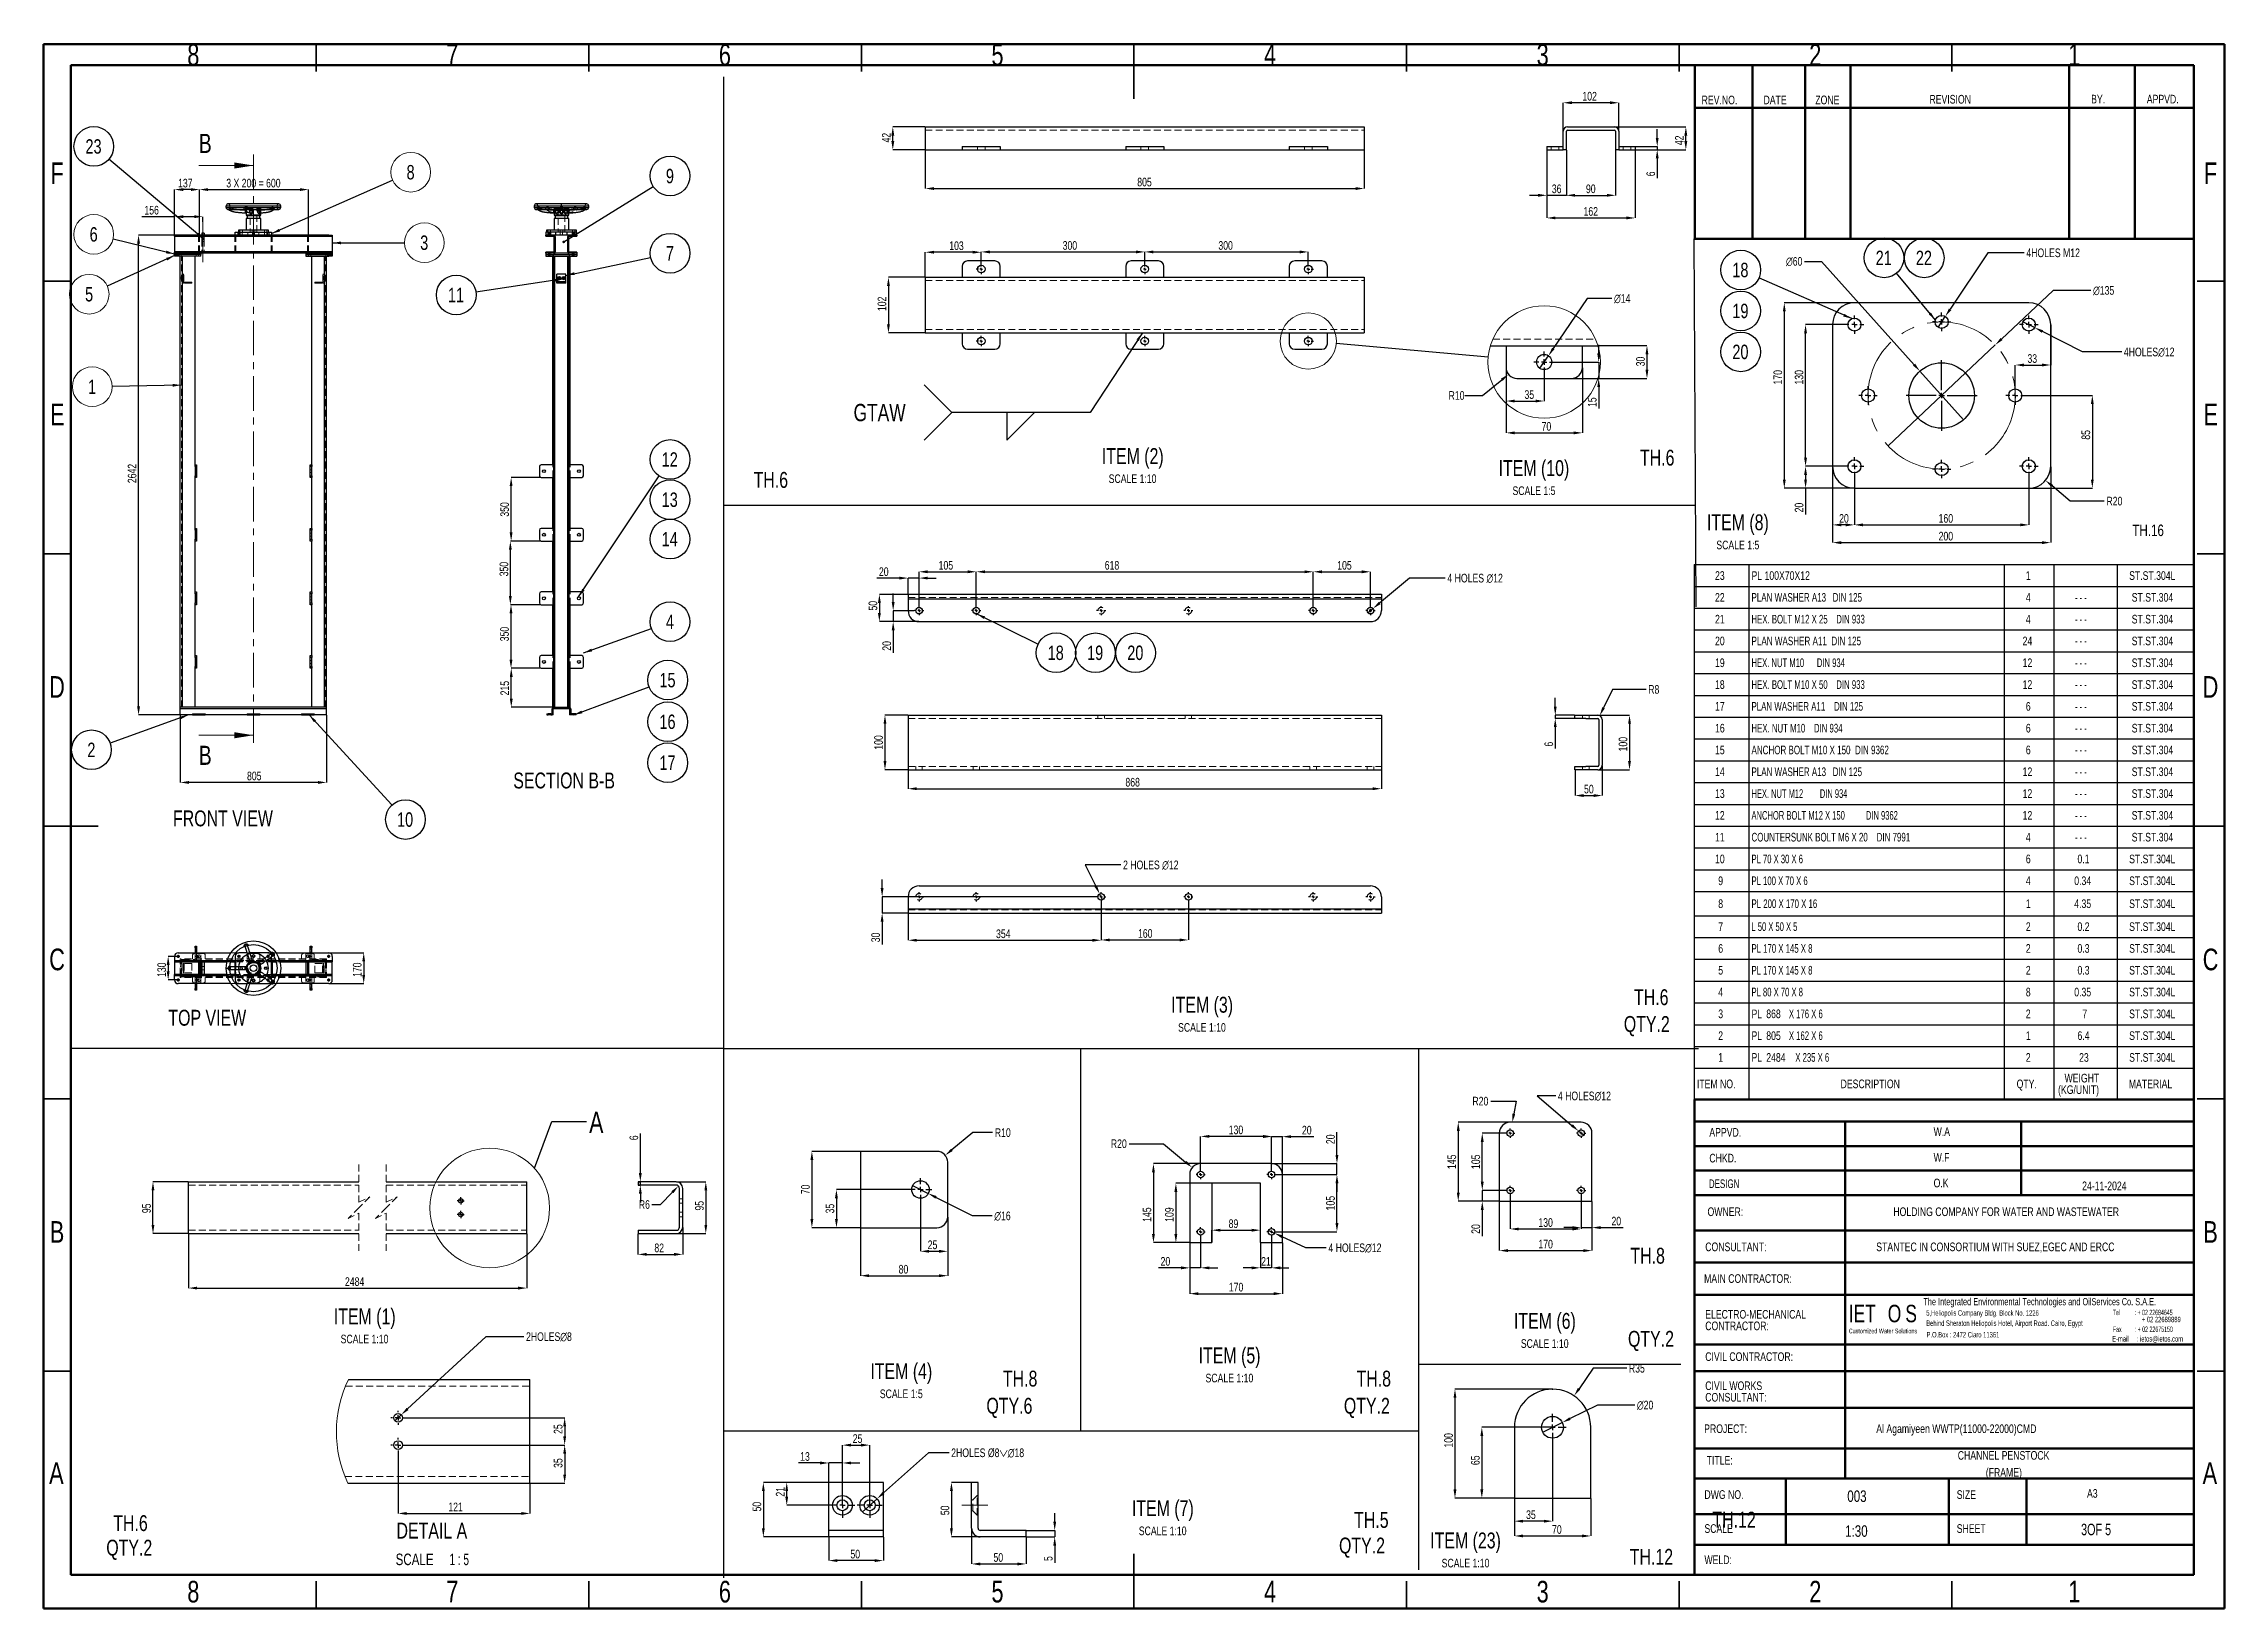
# Model space of a CAD drawing. Header units: millimetres. Extents: x 15 to 1268, y -316 to 292.
# Drawn here: x 868.3 to 1268.3, y 2.8 to 290 of the extents above; entities that cross this region are included whole.
import ezdxf

# ---------------------------------------------------------------- set-up
doc = ezdxf.new("R2010")
doc.units = ezdxf.units.MM
doc.header["$PDSIZE"] = -1
for name, pattern in [('CENTER', [10.16, 6.35, -1.27, 1.27, -1.27]), ('CENTERX2', [20.32, 12.7, -2.54, 2.54, -2.54]), ('HIDDEN', [1.905, 1.27, -0.635])]:
    doc.linetypes.add(name, pattern=pattern)
doc.layers.add('FORMAT', color=7, linetype='Continuous')
doc.styles.add('SLDTEXTSTYLE0', font='TXT', dxfattribs={"width": 0.75})
doc.styles.add('SLDTEXTSTYLE1', font='TXT', dxfattribs={"width": 0.7})
doc.styles.add('SLDTEXTSTYLE12', font='TXT', dxfattribs={"width": 0.666667})
doc.styles.add('SLDTEXTSTYLE13', font='TXT', dxfattribs={"width": 0.660714})
doc.styles.add('SLDTEXTSTYLE16', font='TXT', dxfattribs={"width": 0.65})
doc.styles.add('SLDTEXTSTYLE17', font='TXT', dxfattribs={"width": 0.672414})
doc.styles.add('SLDTEXTSTYLE18', font='TXT', dxfattribs={"width": 0.697917})
doc.styles.add('SLDTEXTSTYLE19', font='TXT', dxfattribs={"width": 0.66})
doc.styles.add('SLDTEXTSTYLE2', font='TXT', dxfattribs={"width": 0.687299})
doc.styles.add('SLDTEXTSTYLE20', font='TXT', dxfattribs={"width": 0.682692})
doc.styles.add('SLDTEXTSTYLE21', font='TXT', dxfattribs={"width": 0.673913})
doc.styles.add('SLDTEXTSTYLE22', font='TXT', dxfattribs={"width": 0.693548})
doc.styles.add('SLDTEXTSTYLE23', font='TXT', dxfattribs={"width": 0.648148})
doc.styles.add('SLDTEXTSTYLE24', font='TXT', dxfattribs={"width": 0.653846})
doc.styles.add('SLDTEXTSTYLE25', font='TXT', dxfattribs={"width": 0.676471})
doc.styles.add('SLDTEXTSTYLE26', font='TXT', dxfattribs={"width": 0.671875})
doc.styles.add('SLDTEXTSTYLE3', font='TXT', dxfattribs={"width": 0.638186})
doc.styles.add('SLDTEXTSTYLE4', font='TXT', dxfattribs={"width": 0.574028})
doc.styles.add('SLDTEXTSTYLE5', font='TXT', dxfattribs={"width": 0.57677})
doc.styles.add('SLDTEXTSTYLE6', font='TXT', dxfattribs={"width": 0.69})
doc.styles.add('SLDTEXTSTYLE7', font='TXT', dxfattribs={"width": 0.6875})
doc.dimstyles.new('SLDDIMSTYLE0', dxfattribs={"dimtxt": 2.5, "dimasz": 1.5875, "dimexe": 0, "dimexo": 0.625, "dimgap": 0, "dimtad": 1, "dimdec": 0, "dimrnd": 1e-09, "dimtxsty": 'Standard', "dimsah": 1, "dimcen": 2.5, "dimazin": 3, "dimtfac": 1.5875, "dimtdec": 0, "dimtmove": 0, "dimatfit": 3, "dimfrac": 2})
doc.dimstyles.new('SLDDIMSTYLE1', dxfattribs={"dimtxt": 2.5, "dimasz": 0.488462, "dimexe": 0, "dimexo": 0.625, "dimgap": 0, "dimtad": 1, "dimdec": 0, "dimrnd": 1e-09, "dimtxsty": 'Standard', "dimblk1": 'DOT', "dimblk2": 'DOT', "dimsah": 1, "dimcen": 2.5, "dimazin": 3, "dimtfac": 0.488462, "dimtdec": 0, "dimtmove": 0, "dimatfit": 3, "dimldrblk": 'DOT', "dimfrac": 2})
doc.dimstyles.new('SLDDIMSTYLE10', dxfattribs={"dimtxt": 1.5875, "dimasz": 1.5875, "dimexe": 0, "dimexo": 0.625, "dimgap": 0.396875, "dimtad": 1, "dimdec": 0, "dimlfac": 5, "dimrnd": 1e-09, "dimzin": 12, "dimtxsty": 'SLDTEXTSTYLE0', "dimblk1": 'NONE', "dimsah": 1, "dimcen": 0, "dimazin": 3, "dimtfac": 1, "dimtdec": 0, "dimtmove": 0, "dimatfit": 3, "dimldrblk": 'NONE', "dimfrac": 2, "dimtzin": 12})
doc.dimstyles.new('SLDDIMSTYLE11', dxfattribs={"dimtxt": 1.5875, "dimasz": 1.5875, "dimexe": 0, "dimexo": 0.625, "dimgap": 0.396875, "dimtad": 1, "dimdec": 0, "dimlfac": 5, "dimrnd": 1e-09, "dimzin": 12, "dimtxsty": 'SLDTEXTSTYLE0', "dimsah": 1, "dimcen": 0, "dimazin": 3, "dimtfac": 1, "dimtdec": 0, "dimtmove": 0, "dimatfit": 3, "dimfrac": 2, "dimtzin": 12})
doc.dimstyles.new('SLDDIMSTYLE12', dxfattribs={"dimtxt": 1.5875, "dimasz": 1.5875, "dimexe": 0, "dimexo": 0.625, "dimgap": 0.396875, "dimtad": 1, "dimdec": 0, "dimlfac": 30, "dimrnd": 1e-09, "dimzin": 12, "dimtxsty": 'SLDTEXTSTYLE0', "dimsah": 1, "dimcen": 2.5, "dimazin": 3, "dimtfac": 1, "dimtdec": 0, "dimtmove": 0, "dimatfit": 3, "dimfrac": 2, "dimtzin": 12})
doc.dimstyles.new('SLDDIMSTYLE13', dxfattribs={"dimtxt": 1.5875, "dimasz": 1.5875, "dimexe": 0, "dimexo": 0.625, "dimgap": 0.396875, "dimtad": 1, "dimdec": 0, "dimlfac": 30, "dimrnd": 1e-09, "dimzin": 12, "dimtxsty": 'SLDTEXTSTYLE0', "dimsah": 1, "dimcen": 2.5, "dimazin": 3, "dimtfac": 1, "dimtdec": 0, "dimtmove": 0, "dimatfit": 0, "dimfrac": 2, "dimtzin": 12})
doc.dimstyles.new('SLDDIMSTYLE14', dxfattribs={"dimtxt": 2.5, "dimasz": 1.5875, "dimexe": 0, "dimexo": 0.625, "dimgap": 0, "dimtad": 1, "dimdec": 0, "dimrnd": 1e-09, "dimtxsty": 'Standard', "dimblk1": 'NONE', "dimblk2": 'NONE', "dimsah": 1, "dimcen": 2.5, "dimazin": 3, "dimtfac": 1.5875, "dimtdec": 0, "dimtmove": 0, "dimatfit": 3, "dimldrblk": 'NONE', "dimfrac": 2})
doc.dimstyles.new('SLDDIMSTYLE15', dxfattribs={"dimtxt": 1.5875, "dimasz": 1.5875, "dimexe": 0, "dimexo": 0.625, "dimgap": 0.396875, "dimtad": 1, "dimdec": 0, "dimlfac": 10, "dimrnd": 1e-09, "dimzin": 12, "dimtxsty": 'SLDTEXTSTYLE0', "dimsah": 1, "dimcen": 0, "dimazin": 3, "dimtfac": 1, "dimtdec": 0, "dimtmove": 1, "dimatfit": 3, "dimfrac": 2, "dimtzin": 12})
doc.dimstyles.new('SLDDIMSTYLE16', dxfattribs={"dimtxt": 1.5875, "dimasz": 1.5875, "dimexe": 0, "dimexo": 0.625, "dimgap": 0.396875, "dimtad": 1, "dimdec": 0, "dimlfac": 10, "dimrnd": 1e-09, "dimzin": 12, "dimtxsty": 'SLDTEXTSTYLE0', "dimsah": 1, "dimcen": 0, "dimazin": 3, "dimtfac": 1, "dimtdec": 0, "dimtmove": 0, "dimatfit": 3, "dimfrac": 2, "dimtzin": 12})
doc.dimstyles.new('SLDDIMSTYLE17', dxfattribs={"dimtxt": 1.5875, "dimasz": 1.5875, "dimexe": 0, "dimexo": 0.625, "dimgap": 0.396875, "dimtad": 1, "dimdec": 0, "dimlfac": 10, "dimrnd": 1e-09, "dimzin": 12, "dimtxsty": 'SLDTEXTSTYLE0', "dimblk1": 'NONE', "dimsah": 1, "dimcen": 0, "dimazin": 3, "dimtfac": 1, "dimtdec": 0, "dimtmove": 0, "dimatfit": 3, "dimldrblk": 'NONE', "dimfrac": 2, "dimtzin": 12})
doc.dimstyles.new('SLDDIMSTYLE18', dxfattribs={"dimtxt": 1.5875, "dimasz": 1.5875, "dimexe": 0, "dimexo": 0.625, "dimgap": 0.396875, "dimtad": 1, "dimdec": 0, "dimlfac": 5, "dimrnd": 1e-09, "dimzin": 12, "dimtxsty": 'SLDTEXTSTYLE0', "dimblk1": 'NONE', "dimsah": 1, "dimcen": 0, "dimazin": 3, "dimtfac": 1, "dimtdec": 0, "dimtmove": 0, "dimatfit": 3, "dimldrblk": 'NONE', "dimfrac": 2, "dimtzin": 12})
doc.dimstyles.new('SLDDIMSTYLE3', dxfattribs={"dimtxt": 1.5875, "dimasz": 1.5875, "dimexe": 0, "dimexo": 0.625, "dimgap": 0.396875, "dimtad": 1, "dimdec": 0, "dimlfac": 10, "dimrnd": 1e-09, "dimzin": 12, "dimtxsty": 'SLDTEXTSTYLE0', "dimsah": 1, "dimcen": 2.5, "dimazin": 3, "dimtfac": 1, "dimtdec": 0, "dimtmove": 0, "dimatfit": 3, "dimfrac": 2, "dimtzin": 12})
doc.dimstyles.new('SLDDIMSTYLE4', dxfattribs={"dimtxt": 1.5875, "dimasz": 1.5875, "dimexe": 0, "dimexo": 0.625, "dimgap": 0.396875, "dimtad": 1, "dimdec": 0, "dimlfac": 10, "dimrnd": 1e-09, "dimzin": 12, "dimtxsty": 'SLDTEXTSTYLE0', "dimsah": 1, "dimcen": 2.5, "dimazin": 3, "dimtfac": 1, "dimtdec": 0, "dimtmove": 0, "dimatfit": 0, "dimfrac": 2, "dimtzin": 12})
doc.dimstyles.new('SLDDIMSTYLE6', dxfattribs={"dimtxt": 1.5875, "dimasz": 1.5875, "dimexe": 0, "dimexo": 0.625, "dimgap": 0.396875, "dimtad": 1, "dimdec": 0, "dimlfac": 5, "dimrnd": 1e-09, "dimzin": 12, "dimtxsty": 'SLDTEXTSTYLE0', "dimsah": 1, "dimcen": 2.5, "dimazin": 3, "dimtfac": 1, "dimtdec": 0, "dimtmove": 0, "dimatfit": 3, "dimfrac": 2, "dimtzin": 12})
doc.dimstyles.new('SLDDIMSTYLE7', dxfattribs={"dimtxt": 1.5875, "dimasz": 1.5875, "dimexe": 0, "dimexo": 0.625, "dimgap": 0.396875, "dimtad": 1, "dimdec": 0, "dimlfac": 5, "dimrnd": 1e-09, "dimzin": 12, "dimtxsty": 'SLDTEXTSTYLE0', "dimsah": 1, "dimcen": 2.5, "dimazin": 3, "dimtfac": 1, "dimtdec": 0, "dimtmove": 0, "dimatfit": 0, "dimfrac": 2, "dimtzin": 12})
doc.dimstyles.new('SLDDIMSTYLE8', dxfattribs={"dimtxt": 1.5875, "dimasz": 1.5875, "dimexe": 0, "dimexo": 0.625, "dimgap": 0.396875, "dimtad": 1, "dimdec": 0, "dimlfac": 5, "dimrnd": 1e-09, "dimzin": 12, "dimtxsty": 'SLDTEXTSTYLE0', "dimblk1": 'NONE', "dimsah": 1, "dimcen": 0, "dimazin": 3, "dimtfac": 1, "dimtdec": 0, "dimtmove": 0, "dimatfit": 3, "dimldrblk": 'NONE', "dimfrac": 2, "dimtzin": 12})

msp = doc.modelspace()

# ---------------------------------------------------------------- texts
at = {"color": 7, "linetype": 'Continuous', "lineweight": 0}
for s, insert, char_height, attachment_point, style in [('8', (895.77758644, 289.89354185), 3.96875, 2, 'SLDTEXTSTYLE0'), ('7', (943.27758644, 289.89354185), 3.96875, 2, 'SLDTEXTSTYLE0'), ('6', (993.27758644, 289.89354185), 3.96875, 2, 'SLDTEXTSTYLE0'), ('5', (1043.27758644, 289.89354185), 3.96875, 2, 'SLDTEXTSTYLE0'), ('4', (1093.27758644, 289.89354185), 3.96875, 2, 'SLDTEXTSTYLE0'), ('3', (1143.27758644, 289.89354185), 3.96875, 2, 'SLDTEXTSTYLE0'), ('2', (1193.27758644, 289.89354185), 3.96875, 2, 'SLDTEXTSTYLE0'), ('1', (1240.77758644, 289.89354185), 3.96875, 2, 'SLDTEXTSTYLE0'), ('REV.NO.', (1172.43367442, 280.39761499), 1.5875, 1, 'SLDTEXTSTYLE0'), ('DATE', (1183.78659625, 280.41283287), 1.5875, 1, 'SLDTEXTSTYLE0'), ('ZONE', (1193.2849214, 280.41283287), 1.5875, 1, 'SLDTEXTSTYLE0'), ('REVISION', (1214.22545498, 280.53997307), 1.5875, 1, 'SLDTEXTSTYLE0'), ('BY.', (1243.8785987, 280.55519095), 1.5875, 1, 'SLDTEXTSTYLE0'), ('APPVD.', (1254.08958979, 280.55519095), 1.5875, 1, 'SLDTEXTSTYLE0'), ('F', (870.7752897, 268.14354185), 3.96875, 2, 'SLDTEXTSTYLE0'), ('F', (1265.7752897, 268.14354185), 3.96875, 2, 'SLDTEXTSTYLE0'), ('E', (870.8253584, 223.89354185), 3.96875, 2, 'SLDTEXTSTYLE0'), ('E', (1265.8253584, 223.89354185), 3.96875, 2, 'SLDTEXTSTYLE0'), ('D', (870.77023678, 173.89354185), 3.96875, 2, 'SLDTEXTSTYLE0'), ('D', (1265.77023678, 173.89354185), 3.96875, 2, 'SLDTEXTSTYLE0'), ('FRONT VIEW', (892.04989815, 149.24597128), 2.910416667, 1, 'SLDTEXTSTYLE0'), ('C', (870.7762084, 123.89354185), 3.96875, 2, 'SLDTEXTSTYLE0'), ('C', (1265.7762084, 123.89354185), 3.96875, 2, 'SLDTEXTSTYLE0'), ('TOP VIEW', (891.19991009, 112.66283159), 2.910416667, 1, 'SLDTEXTSTYLE0'), ('APPVD.', (1173.84945161, 90.98308644), 1.5875, 1, 'SLDTEXTSTYLE0'), ('W.A', (1214.98288859, 91.11495857), 1.5875, 1, 'SLDTEXTSTYLE0'), ('CHKD.', (1173.84945161, 86.24938307), 1.5875, 1, 'SLDTEXTSTYLE0'), ('W.F', (1214.98288859, 86.3812552), 1.5875, 1, 'SLDTEXTSTYLE0'), ('DESIGN', (1173.76313151, 81.54757711), 1.5875, 1, 'SLDTEXTSTYLE2'), ('O.K', (1214.98288859, 81.67944924), 1.5875, 1, 'SLDTEXTSTYLE0'), ('OWNER:', (1173.51780368, 76.40670444), 1.5875, 1, 'SLDTEXTSTYLE0'), ('B', (870.78815132, 73.89354185), 3.96875, 2, 'SLDTEXTSTYLE0'), ('B', (1265.78815132, 73.89354185), 3.96875, 2, 'SLDTEXTSTYLE0'), ('CONSULTANT:', (1173.09657957, 69.96420926), 1.5875, 1, 'SLDTEXTSTYLE0'), ('MAIN CONTRACTOR:', (1172.8885873, 64.14817133), 1.5875, 1, 'SLDTEXTSTYLE0'), ('Customized Water Solutions', (1199.41135008, 54.15595938), 0.85, 1, 'SLDTEXTSTYLE1'), ('CIVIL CONTRACTOR:', (1173.09657957, 49.82125878), 1.5875, 1, 'SLDTEXTSTYLE0'), ('PROJECT:', (1172.90080992, 36.59916514), 1.5875, 1, 'SLDTEXTSTYLE0'), ('A', (870.65723764, 29.64354185), 3.96875, 2, 'SLDTEXTSTYLE0'), ('TITLE:', (1173.36652051, 30.78361912), 1.5875, 1, 'SLDTEXTSTYLE0'), ('A', (1265.65723764, 29.64354185), 3.96875, 2, 'SLDTEXTSTYLE0'), ('DWG NO.', (1172.94903759, 24.51694386), 1.5875, 1, 'SLDTEXTSTYLE0'), ('SIZE', (1219.22482324, 24.51694386), 1.5875, 1, 'SLDTEXTSTYLE0'), ('A3', (1243.1197633, 24.72135893), 1.5875, 1, 'SLDTEXTSTYLE0'), ('SCALE', (1172.94903759, 18.28059453), 1.5875, 1, 'SLDTEXTSTYLE0'), ('SHEET', (1219.22482324, 18.28059453), 1.5875, 1, 'SLDTEXTSTYLE0'), ('WELD:', (1172.94903759, 12.54083719), 1.5875, 1, 'SLDTEXTSTYLE0'), ('8', (895.77758644, 7.89354185), 3.96875, 2, 'SLDTEXTSTYLE0'), ('7', (943.27758644, 7.89354185), 3.96875, 2, 'SLDTEXTSTYLE0'), ('6', (993.27758644, 7.89354185), 3.96875, 2, 'SLDTEXTSTYLE0'), ('5', (1043.27758644, 7.89354185), 3.96875, 2, 'SLDTEXTSTYLE0'), ('4', (1093.27758644, 7.89354185), 3.96875, 2, 'SLDTEXTSTYLE0'), ('3', (1143.27758644, 7.89354185), 3.96875, 2, 'SLDTEXTSTYLE0'), ('2', (1193.27758644, 7.89354185), 3.96875, 2, 'SLDTEXTSTYLE0'), ('1', (1240.77758644, 7.89354185), 3.96875, 2, 'SLDTEXTSTYLE0')]:
    msp.add_mtext(s, dxfattribs=dict(at, insert=insert, char_height=char_height, attachment_point=attachment_point, style=style))
at = {"color": 7, "linetype": 'Continuous', "char_height": 3.5, "attachment_point": 1, "style": 'SLDTEXTSTYLE0'}
for insert in [(896.803377, 273.3863479), (896.803377, 161.11114014)]:
    msp.add_mtext('B', dxfattribs=dict(at, insert=insert))
at = {"color": 7, "linetype": 'Continuous', "lineweight": 18, "insert": (968.38958328, 93.96998604), "char_height": 3.88055556, "attachment_point": 1, "style": 'SLDTEXTSTYLE0'}
msp.add_mtext('A', dxfattribs=at)
at = {"layer": 'FORMAT'}
for s, insert, char_height, attachment_point, style in [('TH.6', (1161.12372395, 215.43638762), 2.910416667, 1, 'SLDTEXTSTYLE0'), ('TH.6', (998.53897024, 211.35308635), 2.910416667, 1, 'SLDTEXTSTYLE0'), ('TH.16', (1251.44253382, 201.70269836), 2.116666667, 1, 'SLDTEXTSTYLE0'), ('SECTION B-B', (963.7886084, 156.19776241), 2.9104166667, 2, 'SLDTEXTSTYLE0'), ('TH.6', (1160.03199943, 116.4321539), 2.910416667, 1, 'SLDTEXTSTYLE0'), ('QTY.2', (1158.16089012, 111.52082738), 2.910416667, 1, 'SLDTEXTSTYLE0'), ('24-11-2024', (1242.23173303, 81.15513837), 1.5875, 1, 'SLDTEXTSTYLE0'), ('HOLDING COMPANY FOR WATER AND WASTEWATER', (1207.59757698, 76.40670444), 1.5875, 1, 'SLDTEXTSTYLE0'), ('TH.8', (1159.37137906, 69.00148335), 2.910416667, 1, 'SLDTEXTSTYLE0'), ('STANTEC IN CONSORTIUM WITH SUEZ,EGEC AND ERCC', (1204.46843359, 69.96420926), 1.5875, 1, 'SLDTEXTSTYLE0'), ('The Integrated Environmental Technologies and OilServices Co. S.A.E.', (1213.10081879, 59.77997634), 1.3229166667, 1, 'SLDTEXTSTYLE3'), ('5,Heliopolis Company Bldg. Block No. 1226', (1213.63377485, 57.54112975), 1, 1, 'SLDTEXTSTYLE3'), ('QTY.2', (1158.9253275, 53.75215651), 2.910416667, 1, 'SLDTEXTSTYLE0'), ('Behind Sheraton Heliopolis Hotel, Airport Road. Cairo, Egypt', (1213.63377485, 55.66295294), 1, 1, 'SLDTEXTSTYLE3'), ('P.O.Box : 2472 Ciaro 11361', (1213.69769514, 53.55046911), 1, 1, 'SLDTEXTSTYLE3'), ('E-mail     : ietos@ietos.com', (1247.73746055, 52.79374425), 1, 1, 'SLDTEXTSTYLE3'), ('Fax         : + 02 22675150', (1247.85983076, 54.55336769), 1, 1, 'SLDTEXTSTYLE5'), ('TH.8', (1044.27128796, 46.45085867), 2.910416667, 1, 'SLDTEXTSTYLE0'), ('TH.8', (1109.13368956, 46.45085867), 2.910416667, 1, 'SLDTEXTSTYLE0'), ('QTY.6', (1041.24768776, 41.46984364), 2.910416667, 1, 'SLDTEXTSTYLE0'), ('QTY.2', (1106.81303227, 41.46984364), 2.910416667, 1, 'SLDTEXTSTYLE0'), ('Al Agamiyeen WWTP(11000-22000)CMD', (1204.46843359, 36.59916514), 1.5875, 1, 'SLDTEXTSTYLE0'), ('003', (1199.14793444, 24.48370867), 2.116666667, 1, 'SLDTEXTSTYLE0'), ('TH.5', (1108.69452074, 20.52058746), 2.910416667, 1, 'SLDTEXTSTYLE0'), ('TH.12', (1174.41426843, 20.57031139), 2.910416667, 1, 'SLDTEXTSTYLE0'), ('TH.6', (881.08907272, 19.93819845), 2.910416667, 1, 'SLDTEXTSTYLE0'), ('1:30', (1198.75399919, 18.0830595), 2.116666667, 1, 'SLDTEXTSTYLE0'), ('3OF 5', (1242.03046924, 18.37367251), 2.116666667, 1, 'SLDTEXTSTYLE1'), ('QTY.2', (879.81040456, 15.43045733), 2.910416667, 1, 'SLDTEXTSTYLE0'), ('QTY.2', (1105.92335282, 15.82741806), 2.910416667, 1, 'SLDTEXTSTYLE0'), ('TH.12', (1159.25271603, 13.75217686), 2.910416667, 1, 'SLDTEXTSTYLE0')]:
    msp.add_mtext(s, dxfattribs=dict(at, insert=insert, char_height=char_height, attachment_point=attachment_point, style=style))

# ---------------------------------------------------------------- blocks, each defined once
blk = doc.blocks.new('SW_NOTE_0_36')
at = {"layer": 'FORMAT', "color": 0, "attachment_point": 2, "style": 'SLDTEXTSTYLE0'}
for s, insert, char_height in [('ITEM (3)', (7, 3.75), 2.91), ('SCALE 1:10', (6.97, -1.07), 1.587)]:
    blk.add_mtext(s, dxfattribs=dict(at, insert=insert, char_height=char_height))
blk = doc.blocks.new('SW_NOTE_0_37')
at = {"layer": 'FORMAT', "color": 0, "attachment_point": 2, "style": 'SLDTEXTSTYLE0'}
for s, insert, char_height in [('ITEM (4)', (7, 3.75), 2.91), ('SCALE 1:5', (6.99, -1.07), 1.587)]:
    blk.add_mtext(s, dxfattribs=dict(at, insert=insert, char_height=char_height))
blk = doc.blocks.new('SW_NOTE_0_38')
at = {"layer": 'FORMAT', "color": 0, "attachment_point": 2, "style": 'SLDTEXTSTYLE0'}
for s, insert, char_height in [('CHANNEL PENSTOCK', (10.37, 2.05), 1.5875), ('(FRAME)', (10.42, -1.07), 1.587)]:
    blk.add_mtext(s, dxfattribs=dict(at, insert=insert, char_height=char_height))
blk = doc.blocks.new('SW_NOTE_0_39')
at = {"layer": 'FORMAT', "color": 0, "attachment_point": 2, "style": 'SLDTEXTSTYLE0'}
for s, insert, char_height in [('ITEM (23)', (8.05, 3.75), 2.91), ('SCALE 1:10', (8.05, -1.07), 1.587)]:
    blk.add_mtext(s, dxfattribs=dict(at, insert=insert, char_height=char_height))
blk = doc.blocks.new('SW_NOTE_0_40')
at = {"color": 0, "linetype": 'Continuous', "lineweight": 0, "char_height": 1.5875, "attachment_point": 1, "style": 'SLDTEXTSTYLE0'}
for s, insert in [('CIVIL WORKS', (0, 2.05)), ('CONSULTANT:', (0, -0.07))]:
    blk.add_mtext(s, dxfattribs=dict(at, insert=insert))
blk = doc.blocks.new('SW_NOTE_0_41')
at = {"color": 0, "linetype": 'Continuous', "lineweight": 0, "char_height": 1.5875, "attachment_point": 1, "style": 'SLDTEXTSTYLE0'}
for s, insert in [('ELECTRO-MECHANICAL', (0, 2.05)), ('CONTRACTOR:', (0, -0.07))]:
    blk.add_mtext(s, dxfattribs=dict(at, insert=insert))
blk = doc.blocks.new('SW_NOTE_0_42')
at = {"layer": 'FORMAT', "color": 0, "char_height": 1, "attachment_point": 1}
for s, insert, style in [('Tel          : + 02 22684645', (0, 1.29), 'SLDTEXTSTYLE4'), ('+ 02 22689889', (5.31, 0), 'SLDTEXTSTYLE3')]:
    blk.add_mtext(s, dxfattribs=dict(at, insert=insert, style=style))
blk = doc.blocks.new('SW_NOTE_0_43')
at = {"layer": 'FORMAT', "color": 0, "char_height": 3.2, "attachment_point": 1, "style": 'SLDTEXTSTYLE0'}
for s, insert in [('IET', (0, 4.13)), ('O', (7.16, 4.13)), ('S', (10.39, 4.13))]:
    blk.add_mtext(s, dxfattribs=dict(at, insert=insert))
blk = doc.blocks.new('SW_TABLEANNOTATION_3')
at = {"color": 0, "linetype": 'Continuous', "lineweight": 25}
for p, q in [((0, 0), (0, -4)), ((0, 0), (10.01, 0)), ((10.01, 0), (10.01, -4)), ((10.01, 0), (56.86, 0)), ((56.86, 0), (56.86, -4)), ((56.86, 0), (65.99, 0)), ((65.99, 0), (65.99, -4)), ((65.99, 0), (77.57, 0)), ((77.57, 0), (77.57, -4)), ((77.57, 0), (91.64, 0)), ((91.64, 0), (91.64, -4)), ((0, -4), (0, -8)), ((0, -4), (10.01, -4)), ((10.01, -4), (10.01, -8)), ((10.01, -4), (56.86, -4)), ((56.86, -4), (56.86, -8)), ((56.86, -4), (65.99, -4)), ((65.99, -4), (65.99, -8)), ((65.99, -4), (77.57, -4)), ((77.57, -4), (77.57, -8)), ((77.57, -4), (91.64, -4)), ((91.64, -4), (91.64, -8)), ((0, -8), (0, -12)), ((0, -8), (10.01, -8)), ((10.01, -8), (10.01, -12)), ((10.01, -8), (56.86, -8)), ((56.86, -8), (56.86, -12)), ((56.86, -8), (65.99, -8)), ((65.99, -8), (65.99, -12)), ((65.99, -8), (77.57, -8)), ((77.57, -8), (77.57, -12)), ((77.57, -8), (91.64, -8)), ((91.64, -8), (91.64, -12)), ((0, -12), (0, -16)), ((0, -12), (10.01, -12)), ((10.01, -12), (10.01, -16)), ((10.01, -12), (56.86, -12)), ((56.86, -12), (56.86, -16)), ((56.86, -12), (65.99, -12)), ((65.99, -12), (65.99, -16)), ((65.99, -12), (77.57, -12)), ((77.57, -12), (77.57, -16)), ((77.57, -12), (91.64, -12)), ((91.64, -12), (91.64, -16)), ((0, -16), (0, -20)), ((0, -16), (10.01, -16)), ((10.01, -16), (10.01, -20)), ((10.01, -16), (56.86, -16)), ((56.86, -16), (56.86, -20)), ((56.86, -16), (65.99, -16)), ((65.99, -16), (65.99, -20)), ((65.99, -16), (77.57, -16)), ((77.57, -16), (77.57, -20)), ((77.57, -16), (91.64, -16)), ((91.64, -16), (91.64, -20)), ((0, -20), (0, -24)), ((0, -20), (10.01, -20)), ((10.01, -20), (10.01, -24)), ((10.01, -20), (56.86, -20)), ((56.86, -20), (56.86, -24)), ((56.86, -20), (65.99, -20)), ((65.99, -20), (65.99, -24)), ((65.99, -20), (77.57, -20)), ((77.57, -20), (77.57, -24)), ((77.57, -20), (91.64, -20)), ((91.64, -20), (91.64, -24)), ((0, -24), (0, -28)), ((0, -24), (10.01, -24)), ((10.01, -24), (10.01, -28)), ((10.01, -24), (56.86, -24)), ((56.86, -24), (56.86, -28)), ((56.86, -24), (65.99, -24)), ((65.99, -24), (65.99, -28)), ((65.99, -24), (77.57, -24)), ((77.57, -24), (77.57, -28)), ((77.57, -24), (91.64, -24)), ((91.64, -24), (91.64, -28)), ((0, -28), (0, -32)), ((0, -28), (10.01, -28)), ((10.01, -28), (10.01, -32)), ((10.01, -28), (56.86, -28)), ((56.86, -28), (56.86, -32)), ((56.86, -28), (65.99, -28)), ((65.99, -28), (65.99, -32)), ((65.99, -28), (77.57, -28)), ((77.57, -28), (77.57, -32)), ((77.57, -28), (91.64, -28)), ((91.64, -28), (91.64, -32)), ((0, -32), (0, -36)), ((0, -32), (10.01, -32)), ((10.01, -32), (10.01, -36)), ((10.01, -32), (56.86, -32)), ((56.86, -32), (56.86, -36)), ((56.86, -32), (65.99, -32)), ((65.99, -32), (65.99, -36)), ((65.99, -32), (77.57, -32)), ((77.57, -32), (77.57, -36)), ((77.57, -32), (91.64, -32)), ((91.64, -32), (91.64, -36)), ((0, -36), (0, -40)), ((0, -36), (10.01, -36)), ((10.01, -36), (10.01, -40)), ((10.01, -36), (56.86, -36)), ((56.86, -36), (56.86, -40)), ((56.86, -36), (65.99, -36)), ((65.99, -36), (65.99, -40)), ((65.99, -36), (77.57, -36)), ((77.57, -36), (77.57, -40)), ((77.57, -36), (91.64, -36)), ((91.64, -36), (91.64, -40)), ((0, -40), (0, -44)), ((0, -40), (10.01, -40)), ((10.01, -40), (10.01, -44)), ((10.01, -40), (56.86, -40)), ((56.86, -40), (56.86, -44)), ((56.86, -40), (65.99, -40)), ((65.99, -40), (65.99, -44)), ((65.99, -40), (77.57, -40)), ((77.57, -40), (77.57, -44)), ((77.57, -40), (91.64, -40)), ((91.64, -40), (91.64, -44)), ((0, -44), (0, -48)), ((0, -44), (10.01, -44)), ((10.01, -44), (10.01, -48)), ((10.01, -44), (56.86, -44)), ((56.86, -44), (56.86, -48)), ((56.86, -44), (65.99, -44)), ((65.99, -44), (65.99, -48)), ((65.99, -44), (77.57, -44)), ((77.57, -44), (77.57, -48)), ((77.57, -44), (91.64, -44)), ((91.64, -44), (91.64, -48)), ((0, -48), (0, -52)), ((0, -48), (10.01, -48)), ((10.01, -48), (10.01, -52)), ((10.01, -48), (56.86, -48)), ((56.86, -48), (56.86, -52)), ((56.86, -48), (65.99, -48)), ((65.99, -48), (65.99, -52)), ((65.99, -48), (77.57, -48)), ((77.57, -48), (77.57, -52)), ((77.57, -48), (91.64, -48)), ((91.64, -48), (91.64, -52)), ((0, -52), (0, -56)), ((0, -52), (10.01, -52)), ((10.01, -52), (10.01, -56)), ((10.01, -52), (56.86, -52)), ((56.86, -52), (56.86, -56)), ((56.86, -52), (65.99, -52)), ((65.99, -52), (65.99, -56)), ((65.99, -52), (77.57, -52)), ((77.57, -52), (77.57, -56)), ((77.57, -52), (91.64, -52)), ((91.64, -52), (91.64, -56)), ((0, -56), (0, -60)), ((0, -56), (10.01, -56)), ((10.01, -56), (10.01, -60)), ((10.01, -56), (56.86, -56)), ((56.86, -56), (56.86, -60)), ((56.86, -56), (65.99, -56)), ((65.99, -56), (65.99, -60)), ((65.99, -56), (77.57, -56)), ((77.57, -56), (77.57, -60)), ((77.57, -56), (91.64, -56)), ((91.64, -56), (91.64, -60)), ((0, -60), (0, -64.43)), ((0, -60), (10.01, -60)), ((10.01, -60), (10.01, -64.43)), ((10.01, -60), (56.86, -60)), ((56.86, -60), (56.86, -64.43)), ((56.86, -60), (65.99, -60)), ((65.99, -60), (65.99, -64.43)), ((65.99, -60), (77.57, -60)), ((77.57, -60), (77.57, -64.43)), ((77.57, -60), (91.64, -60)), ((91.64, -60), (91.64, -64.43)), ((0, -64.43), (0, -68.43)), ((0, -64.43), (10.01, -64.43)), ((10.01, -64.43), (10.01, -68.43)), ((10.01, -64.43), (56.86, -64.43)), ((56.86, -64.43), (56.86, -68.43)), ((56.86, -64.43), (65.99, -64.43)), ((65.99, -64.43), (65.99, -68.43)), ((65.99, -64.43), (77.57, -64.43)), ((77.57, -64.43), (77.57, -68.43)), ((77.57, -64.43), (91.64, -64.43)), ((91.64, -64.43), (91.64, -68.43)), ((0, -68.43), (0, -72.43)), ((0, -68.43), (10.01, -68.43)), ((10.01, -68.43), (10.01, -72.43)), ((10.01, -68.43), (56.86, -68.43)), ((56.86, -68.43), (56.86, -72.43)), ((56.86, -68.43), (65.99, -68.43)), ((65.99, -68.43), (65.99, -72.43)), ((65.99, -68.43), (77.57, -68.43)), ((77.57, -68.43), (77.57, -72.43)), ((77.57, -68.43), (91.64, -68.43)), ((91.64, -68.43), (91.64, -72.43)), ((0, -72.43), (0, -76.43)), ((0, -72.43), (10.01, -72.43)), ((10.01, -72.43), (10.01, -76.43)), ((10.01, -72.43), (56.86, -72.43)), ((56.86, -72.43), (56.86, -76.43)), ((56.86, -72.43), (65.99, -72.43)), ((65.99, -72.43), (65.99, -76.43)), ((65.99, -72.43), (77.57, -72.43)), ((77.57, -72.43), (77.57, -76.43)), ((77.57, -72.43), (91.64, -72.43)), ((91.64, -72.43), (91.64, -76.43)), ((0, -76.43), (0, -80.43)), ((0, -76.43), (10.01, -76.43)), ((10.01, -76.43), (10.01, -80.43)), ((10.01, -76.43), (56.86, -76.43)), ((56.86, -76.43), (56.86, -80.43)), ((56.86, -76.43), (65.99, -76.43)), ((65.99, -76.43), (65.99, -80.43)), ((65.99, -76.43), (77.57, -76.43)), ((77.57, -76.43), (77.57, -80.43)), ((77.57, -76.43), (91.64, -76.43)), ((91.64, -76.43), (91.64, -80.43)), ((0, -80.43), (0, -84.43)), ((0, -80.43), (10.01, -80.43)), ((10.01, -80.43), (10.01, -84.43)), ((10.01, -80.43), (56.86, -80.43)), ((56.86, -80.43), (56.86, -84.43)), ((56.86, -80.43), (65.99, -80.43)), ((65.99, -80.43), (65.99, -84.43)), ((65.99, -80.43), (77.57, -80.43)), ((77.57, -80.43), (77.57, -84.43)), ((77.57, -80.43), (91.64, -80.43)), ((91.64, -80.43), (91.64, -84.43)), ((0, -84.43), (0, -88.43)), ((0, -84.43), (10.01, -84.43)), ((10.01, -84.43), (10.01, -88.43)), ((10.01, -84.43), (56.86, -84.43)), ((56.86, -84.43), (56.86, -88.43)), ((56.86, -84.43), (65.99, -84.43)), ((65.99, -84.43), (65.99, -88.43)), ((65.99, -84.43), (77.57, -84.43)), ((77.57, -84.43), (77.57, -88.43)), ((77.57, -84.43), (91.64, -84.43)), ((91.64, -84.43), (91.64, -88.43)), ((0, -88.43), (0, -92.43)), ((0, -88.43), (10.01, -88.43)), ((10.01, -88.43), (10.01, -92.43)), ((10.01, -88.43), (56.86, -88.43)), ((56.86, -88.43), (56.86, -92.43)), ((56.86, -88.43), (65.99, -88.43)), ((65.99, -88.43), (65.99, -92.43)), ((65.99, -88.43), (77.57, -88.43)), ((77.57, -88.43), (77.57, -92.43)), ((77.57, -88.43), (91.64, -88.43)), ((91.64, -88.43), (91.64, -92.43)), ((0, -92.43), (0, -98.12)), ((0, -92.43), (10.01, -92.43)), ((10.01, -92.43), (10.01, -98.12)), ((10.01, -92.43), (56.86, -92.43)), ((56.86, -92.43), (56.86, -98.12)), ((56.86, -92.43), (65.99, -92.43)), ((65.99, -92.43), (65.99, -98.12)), ((65.99, -92.43), (77.57, -92.43)), ((77.57, -92.43), (77.57, -98.12)), ((77.57, -92.43), (91.64, -92.43)), ((91.64, -92.43), (91.64, -98.12)), ((0, -98.12), (10.01, -98.12)), ((10.01, -98.12), (56.86, -98.12)), ((56.86, -98.12), (65.99, -98.12)), ((65.99, -98.12), (77.57, -98.12)), ((77.57, -98.12), (91.64, -98.12))]:
    blk.add_line(p, q, dxfattribs=at)
at = {"color": 0, "linetype": 'Continuous', "lineweight": 0, "attachment_point": 1}
for s, insert, char_height, style in [('23', (3.82, -1.22), 1.587, 'SLDTEXTSTYLE0'), ('PL 100X70X12', (10.51, -1.22), 1.5875, 'SLDTEXTSTYLE0'), ('1', (60.83, -1.22), 1.59, 'SLDTEXTSTYLE0'), ('ST.ST.304L', (79.78, -1.22), 1.587, 'SLDTEXTSTYLE0'), ('22', (3.82, -5.22), 1.587, 'SLDTEXTSTYLE0'), ('PLAN WASHER A13   DIN 125', (10.51, -5.22), 1.5875, 'SLDTEXTSTYLE6'), ('4', (60.83, -5.22), 1.59, 'SLDTEXTSTYLE0'), ('- - -', (69.86, -5.22), 1.587, 'SLDTEXTSTYLE16'), ('ST.ST.304', (80.25, -5.22), 1.587, 'SLDTEXTSTYLE0'), ('21', (3.82, -9.22), 1.587, 'SLDTEXTSTYLE0'), ('HEX. BOLT M12 X 25    DIN 933', (10.51, -9.22), 1.5875, 'SLDTEXTSTYLE17'), ('4', (60.83, -9.22), 1.59, 'SLDTEXTSTYLE0'), ('- - -', (69.86, -9.22), 1.587, 'SLDTEXTSTYLE16'), ('ST.ST.304', (80.25, -9.22), 1.587, 'SLDTEXTSTYLE0'), ('20', (3.82, -13.22), 1.587, 'SLDTEXTSTYLE0'), ('PLAN WASHER A11  DIN 125', (10.51, -13.22), 1.5875, 'SLDTEXTSTYLE18'), ('24', (60.24, -13.22), 1.587, 'SLDTEXTSTYLE0'), ('- - -', (69.86, -13.22), 1.587, 'SLDTEXTSTYLE16'), ('ST.ST.304', (80.25, -13.22), 1.587, 'SLDTEXTSTYLE0'), ('19', (3.82, -17.22), 1.587, 'SLDTEXTSTYLE0'), ('HEX. NUT M10      DIN 934', (10.51, -17.22), 1.5875, 'SLDTEXTSTYLE19'), ('12', (60.24, -17.22), 1.587, 'SLDTEXTSTYLE0'), ('- - -', (69.86, -17.22), 1.587, 'SLDTEXTSTYLE16'), ('ST.ST.304', (80.25, -17.22), 1.587, 'SLDTEXTSTYLE0'), ('18', (3.82, -21.22), 1.587, 'SLDTEXTSTYLE0'), ('HEX. BOLT M10 X 50    DIN 933', (10.51, -21.22), 1.5875, 'SLDTEXTSTYLE17'), ('12', (60.24, -21.22), 1.587, 'SLDTEXTSTYLE0'), ('- - -', (69.86, -21.22), 1.587, 'SLDTEXTSTYLE16'), ('ST.ST.304', (80.25, -21.22), 1.587, 'SLDTEXTSTYLE0'), ('17', (3.82, -25.22), 1.587, 'SLDTEXTSTYLE0'), ('PLAN WASHER A11    DIN 125', (10.51, -25.22), 1.5875, 'SLDTEXTSTYLE20'), ('6', (60.83, -25.22), 1.59, 'SLDTEXTSTYLE0'), ('- - -', (69.86, -25.22), 1.587, 'SLDTEXTSTYLE16'), ('ST.ST.304', (80.25, -25.22), 1.587, 'SLDTEXTSTYLE0'), ('16', (3.82, -29.22), 1.587, 'SLDTEXTSTYLE0'), ('HEX. NUT M10    DIN 934', (10.51, -29.22), 1.5875, 'SLDTEXTSTYLE21'), ('6', (60.83, -29.22), 1.59, 'SLDTEXTSTYLE0'), ('- - -', (69.86, -29.22), 1.587, 'SLDTEXTSTYLE16'), ('ST.ST.304', (80.25, -29.22), 1.587, 'SLDTEXTSTYLE0'), ('15', (3.82, -33.22), 1.587, 'SLDTEXTSTYLE0'), ('ANCHOR BOLT M10 X 150  DIN 9362', (10.51, -33.22), 1.5875, 'SLDTEXTSTYLE22'), ('6', (60.83, -33.22), 1.59, 'SLDTEXTSTYLE0'), ('- - -', (69.86, -33.22), 1.587, 'SLDTEXTSTYLE16'), ('ST.ST.304', (80.25, -33.22), 1.587, 'SLDTEXTSTYLE0'), ('14', (3.82, -37.22), 1.587, 'SLDTEXTSTYLE0'), ('PLAN WASHER A13   DIN 125', (10.51, -37.22), 1.5875, 'SLDTEXTSTYLE6'), ('12', (60.24, -37.22), 1.587, 'SLDTEXTSTYLE0'), ('- - -', (69.86, -37.22), 1.587, 'SLDTEXTSTYLE16'), ('ST.ST.304', (80.25, -37.22), 1.587, 'SLDTEXTSTYLE0'), ('13', (3.82, -41.22), 1.587, 'SLDTEXTSTYLE0'), ('HEX. NUT M12        DIN 934', (10.51, -41.22), 1.5875, 'SLDTEXTSTYLE23'), ('12', (60.24, -41.22), 1.587, 'SLDTEXTSTYLE0'), ('- - -', (69.86, -41.22), 1.587, 'SLDTEXTSTYLE16'), ('ST.ST.304', (80.25, -41.22), 1.587, 'SLDTEXTSTYLE0'), ('12', (3.82, -45.22), 1.587, 'SLDTEXTSTYLE0'), ('ANCHOR BOLT M12 X 150          DIN 9362', (10.51, -45.22), 1.5875, 'SLDTEXTSTYLE24'), ('12', (60.24, -45.22), 1.587, 'SLDTEXTSTYLE0'), ('- - -', (69.86, -45.22), 1.587, 'SLDTEXTSTYLE16'), ('ST.ST.304', (80.25, -45.22), 1.587, 'SLDTEXTSTYLE0'), ('11', (3.82, -49.22), 1.587, 'SLDTEXTSTYLE0'), ('COUNTERSUNK BOLT M6 X 20    DIN 7991', (10.51, -49.22), 1.5875, 'SLDTEXTSTYLE7'), ('4', (60.83, -49.22), 1.59, 'SLDTEXTSTYLE0'), ('- - -', (69.86, -49.22), 1.587, 'SLDTEXTSTYLE16'), ('ST.ST.304', (80.25, -49.22), 1.587, 'SLDTEXTSTYLE0'), ('10', (3.82, -53.22), 1.587, 'SLDTEXTSTYLE0'), ('PL 70 X 30 X 6', (10.51, -53.22), 1.5875, 'SLDTEXTSTYLE13'), ('6', (60.83, -53.22), 1.59, 'SLDTEXTSTYLE0'), ('0.1', (70.3, -53.22), 1.587, 'SLDTEXTSTYLE0'), ('ST.ST.304L', (79.78, -53.22), 1.587, 'SLDTEXTSTYLE0'), ('9', (4.41, -57.22), 1.59, 'SLDTEXTSTYLE0'), ('PL 100 X 70 X 6', (10.51, -57.22), 1.5875, 'SLDTEXTSTYLE12'), ('4', (60.83, -57.22), 1.59, 'SLDTEXTSTYLE0'), ('0.34', (69.71, -57.22), 1.587, 'SLDTEXTSTYLE0'), ('ST.ST.304L', (79.78, -57.22), 1.587, 'SLDTEXTSTYLE0'), ('8', (4.41, -61.43), 1.59, 'SLDTEXTSTYLE0'), ('PL 200 X 170 X 16', (10.51, -61.43), 1.5875, 'SLDTEXTSTYLE25'), ('1', (60.83, -61.43), 1.59, 'SLDTEXTSTYLE0'), ('4.35', (69.71, -61.43), 1.587, 'SLDTEXTSTYLE0'), ('ST.ST.304L', (79.78, -61.43), 1.587, 'SLDTEXTSTYLE0'), ('7', (4.41, -65.64), 1.59, 'SLDTEXTSTYLE0'), ('L 50 X 50 X 5', (10.51, -65.64), 1.5875, 'SLDTEXTSTYLE24'), ('2', (60.83, -65.64), 1.59, 'SLDTEXTSTYLE0'), ('0.2', (70.3, -65.64), 1.587, 'SLDTEXTSTYLE0'), ('ST.ST.304L', (79.78, -65.64), 1.587, 'SLDTEXTSTYLE0'), ('6', (4.41, -69.64), 1.59, 'SLDTEXTSTYLE0'), ('PL 170 X 145 X 8', (10.51, -69.64), 1.5875, 'SLDTEXTSTYLE26'), ('2', (60.83, -69.64), 1.59, 'SLDTEXTSTYLE0'), ('0.3', (70.3, -69.64), 1.587, 'SLDTEXTSTYLE0'), ('ST.ST.304L', (79.78, -69.64), 1.587, 'SLDTEXTSTYLE0'), ('5', (4.41, -73.64), 1.59, 'SLDTEXTSTYLE0'), ('PL 170 X 145 X 8', (10.51, -73.64), 1.5875, 'SLDTEXTSTYLE26'), ('2', (60.83, -73.64), 1.59, 'SLDTEXTSTYLE0'), ('0.3', (70.3, -73.64), 1.587, 'SLDTEXTSTYLE0'), ('ST.ST.304L', (79.78, -73.64), 1.587, 'SLDTEXTSTYLE0'), ('4', (4.41, -77.64), 1.59, 'SLDTEXTSTYLE0'), ('PL 80 X 70 X 8', (10.51, -77.64), 1.5875, 'SLDTEXTSTYLE13'), ('8', (60.83, -77.64), 1.59, 'SLDTEXTSTYLE0'), ('0.35', (69.71, -77.64), 1.587, 'SLDTEXTSTYLE0'), ('ST.ST.304L', (79.78, -77.64), 1.587, 'SLDTEXTSTYLE0'), ('3', (4.41, -81.64), 1.59, 'SLDTEXTSTYLE0'), ('PL', (10.51, -81.64), 1.587, 'SLDTEXTSTYLE0'), ('868', (13.22, -81.64), 1.587, 'SLDTEXTSTYLE0'), ('X 176 X 6', (17.37, -81.64), 1.587, 'SLDTEXTSTYLE12'), ('2', (60.83, -81.64), 1.59, 'SLDTEXTSTYLE0'), ('7', (71.19, -81.64), 1.59, 'SLDTEXTSTYLE0'), ('ST.ST.304L', (79.78, -81.64), 1.587, 'SLDTEXTSTYLE0'), ('2', (4.41, -85.64), 1.59, 'SLDTEXTSTYLE0'), ('PL', (10.51, -85.64), 1.587, 'SLDTEXTSTYLE0'), ('805', (13.22, -85.64), 1.587, 'SLDTEXTSTYLE0'), ('X 162 X 6', (17.37, -85.64), 1.587, 'SLDTEXTSTYLE12'), ('1', (60.83, -85.64), 1.59, 'SLDTEXTSTYLE0'), ('6.4', (70.3, -85.64), 1.587, 'SLDTEXTSTYLE0'), ('ST.ST.304L', (79.78, -85.64), 1.587, 'SLDTEXTSTYLE0'), ('1', (4.41, -89.64), 1.59, 'SLDTEXTSTYLE0'), ('PL', (10.51, -89.64), 1.587, 'SLDTEXTSTYLE0'), ('2484', (13.22, -89.64), 1.587, 'SLDTEXTSTYLE0'), ('X 235 X 6', (18.55, -89.64), 1.587, 'SLDTEXTSTYLE12'), ('2', (60.83, -89.64), 1.59, 'SLDTEXTSTYLE0'), ('23', (70.6, -89.64), 1.587, 'SLDTEXTSTYLE0'), ('ST.ST.304L', (79.78, -89.64), 1.587, 'SLDTEXTSTYLE0'), ('ITEM NO.', (0.5, -94.49), 1.587, 'SLDTEXTSTYLE0'), ('DESCRIPTION', (26.85, -94.49), 1.5875, 'SLDTEXTSTYLE0'), ('QTY.', (59.14, -94.49), 1.587, 'SLDTEXTSTYLE0'), ('(KG/UNIT)', (66.74, -95.55), 1.587, 'SLDTEXTSTYLE0'), ('WEIGHT', (67.93, -93.43), 1.587, 'SLDTEXTSTYLE0'), ('MATERIAL', (79.72, -94.49), 1.587, 'SLDTEXTSTYLE0')]:
    blk.add_mtext(s, dxfattribs=dict(at, insert=insert, char_height=char_height, style=style))
blk = doc.blocks.new('*D775')
at = {"layer": 'Defpoints', "color": 0}
for p in [(885.73, 254.83), (893, 254.83), (893.39, 166.77)]:
    blk.add_point(p, dxfattribs=at)
at = {"layer": 'FORMAT', "color": 0, "lineweight": -2}
for p, q in [((892.94, 254.83), (885.73, 254.83)), ((885.73, 168.35), (885.73, 253.25)), ((893.32, 166.77), (885.73, 166.77))]:
    blk.add_line(p, q, dxfattribs=at)
at = {"layer": 'FORMAT', "color": 0}
for points in [[(885.47, 253.25), (886, 253.25), (885.73, 254.83)], [(885.47, 168.35), (886, 168.35), (885.73, 166.77)]]:
    blk.add_solid(points, dxfattribs=at)
at = {"layer": 'FORMAT', "color": 0, "insert": (883.75, 211.07), "char_height": 1.587, "attachment_point": 2, "rotation": 90, "style": 'SLDTEXTSTYLE0'}
blk.add_mtext('\\A1;2642', dxfattribs=at)
blk = doc.blocks.new('*D776')
at = {"layer": 'Defpoints', "color": 0}
for p in [(893.39, 166.77), (920.22, 166.77), (893.39, 154.39)]:
    blk.add_point(p, dxfattribs=at)
at = {"layer": 'FORMAT', "color": 0, "lineweight": -2}
for p, q in [((893.39, 166.7), (893.39, 154.39)), ((920.22, 166.7), (920.22, 154.39)), ((918.63, 154.39), (894.97, 154.39))]:
    blk.add_line(p, q, dxfattribs=at)
at = {"layer": 'FORMAT', "color": 0}
for points in [[(894.97, 154.65), (894.97, 154.12), (893.39, 154.39)], [(918.63, 154.65), (918.63, 154.12), (920.22, 154.39)]]:
    blk.add_solid(points, dxfattribs=at)
at = {"layer": 'FORMAT', "color": 0, "insert": (906.95, 156.37), "char_height": 1.587, "attachment_point": 2, "style": 'SLDTEXTSTYLE0'}
blk.add_mtext('\\A1;805', dxfattribs=at)
blk = doc.blocks.new('*D777')
at = {"layer": 'Defpoints', "color": 0}
for p in [(916.9, 263.17), (896.9, 254.83), (916.9, 254.83)]:
    blk.add_point(p, dxfattribs=at)
at = {"layer": 'FORMAT', "color": 0, "lineweight": -2}
for p, q in [((896.9, 254.9), (896.9, 263.17)), ((898.49, 263.17), (915.32, 263.17)), ((916.9, 254.9), (916.9, 263.17))]:
    blk.add_line(p, q, dxfattribs=at)
at = {"layer": 'FORMAT', "color": 0}
for points in [[(898.49, 263.43), (898.49, 262.9), (896.9, 263.17)], [(915.32, 263.43), (915.32, 262.9), (916.9, 263.17)]]:
    blk.add_solid(points, dxfattribs=at)
at = {"layer": 'FORMAT', "color": 0, "insert": (906.8, 265.15), "char_height": 1.5875, "attachment_point": 2, "style": 'SLDTEXTSTYLE0'}
blk.add_mtext('\\A1;3 X 200 = 600', dxfattribs=at)
blk = doc.blocks.new('*D778')
at = {"layer": 'Defpoints', "color": 0}
for p in [(892.34, 263.17), (892.34, 254.57), (896.9, 254.83)]:
    blk.add_point(p, dxfattribs=at)
at = {"layer": 'FORMAT', "color": 0, "lineweight": -2}
for p, q in [((892.34, 254.63), (892.34, 263.17)), ((895.32, 263.17), (893.92, 263.17)), ((896.9, 254.9), (896.9, 263.17))]:
    blk.add_line(p, q, dxfattribs=at)
at = {"layer": 'FORMAT', "color": 0}
for points in [[(893.92, 263.43), (893.92, 262.9), (892.34, 263.17)], [(895.32, 263.43), (895.32, 262.9), (896.9, 263.17)]]:
    blk.add_solid(points, dxfattribs=at)
at = {"layer": 'FORMAT', "color": 0, "insert": (894.31, 265.15), "char_height": 1.587, "attachment_point": 2, "style": 'SLDTEXTSTYLE0'}
blk.add_mtext('\\A1;137', dxfattribs=at)
blk = doc.blocks.new('*D779')
at = {"layer": 'Defpoints', "color": 0}
for p in [(897.54, 258.19), (897.54, 257.17), (892.34, 254.57)]:
    blk.add_point(p, dxfattribs=at)
at = {"layer": 'FORMAT', "color": 0, "lineweight": -2}
for p, q in [((892.34, 258.19), (886.34, 258.19)), ((892.34, 254.63), (892.34, 258.19)), ((895.95, 258.19), (893.92, 258.19)), ((897.54, 257.23), (897.54, 258.19))]:
    blk.add_line(p, q, dxfattribs=at)
at = {"layer": 'FORMAT', "color": 0}
for points in [[(893.92, 258.46), (893.92, 257.93), (892.34, 258.19)], [(895.95, 258.46), (895.95, 257.93), (897.54, 258.19)]]:
    blk.add_solid(points, dxfattribs=at)
at = {"layer": 'FORMAT', "color": 0, "insert": (888.13, 260.18), "char_height": 1.587, "attachment_point": 2, "style": 'SLDTEXTSTYLE0'}
blk.add_mtext('\\A1;156', dxfattribs=at)
blk = doc.blocks.new('SW_NOTE_0_44')
at = {"color": 0, "linetype": 'Continuous', "lineweight": 0}
blk.add_circle((-3.64, -0.06), 3.64, dxfattribs=at)
at = {"color": 0, "linetype": 'Continuous', "lineweight": 0, "insert": (-3.67, 1.25), "char_height": 2.65, "attachment_point": 2, "style": 'SLDTEXTSTYLE0'}
blk.add_mtext('1', dxfattribs=at)
blk = doc.blocks.new('SW_NOTE_0_45')
at = {"layer": 'FORMAT', "color": 0}
blk.add_circle((-3.43, -1.23), 3.64, dxfattribs=at)
at = {"layer": 'FORMAT', "color": 0, "insert": (-3.45, 0.08), "char_height": 2.65, "attachment_point": 2, "style": 'SLDTEXTSTYLE0'}
blk.add_mtext('2', dxfattribs=at)
blk = doc.blocks.new('SW_NOTE_0_46')
at = {"color": 0, "linetype": 'Continuous', "lineweight": 0}
blk.add_circle((-3.32, -1.5), 3.64, dxfattribs=at)
at = {"color": 0, "linetype": 'Continuous', "lineweight": 0, "insert": (-3.34, -0.18), "char_height": 2.65, "attachment_point": 2, "style": 'SLDTEXTSTYLE0'}
blk.add_mtext('5', dxfattribs=at)
blk = doc.blocks.new('SW_NOTE_0_47')
at = {"color": 0, "linetype": 'Continuous', "lineweight": 0}
blk.add_circle((-3.54, 0.86), 3.64, dxfattribs=at)
at = {"color": 0, "linetype": 'Continuous', "lineweight": 0, "insert": (-3.56, 2.18), "char_height": 2.65, "attachment_point": 2, "style": 'SLDTEXTSTYLE0'}
blk.add_mtext('6', dxfattribs=at)
blk = doc.blocks.new('SW_NOTE_0_48')
at = {"color": 0, "linetype": 'Continuous', "lineweight": 0}
blk.add_circle((3.64, 0.01), 3.64, dxfattribs=at)
at = {"color": 0, "linetype": 'Continuous', "lineweight": 0, "insert": (3.61, 1.33), "char_height": 2.65, "attachment_point": 2, "style": 'SLDTEXTSTYLE0'}
blk.add_mtext('3', dxfattribs=at)
blk = doc.blocks.new('SW_NOTE_0_49')
at = {"color": 0, "linetype": 'Continuous', "lineweight": 0}
blk.add_circle((3.33, 1.47), 3.64, dxfattribs=at)
at = {"color": 0, "linetype": 'Continuous', "lineweight": 0, "insert": (3.3, 2.79), "char_height": 2.65, "attachment_point": 2, "style": 'SLDTEXTSTYLE0'}
blk.add_mtext('8', dxfattribs=at)
blk = doc.blocks.new('SW_NOTE_0_50')
at = {"layer": 'FORMAT', "color": 0}
blk.add_circle((2.47, -2.68), 3.64, dxfattribs=at)
at = {"layer": 'FORMAT', "color": 0, "insert": (2.41, -1.36), "char_height": 2.646, "attachment_point": 2, "style": 'SLDTEXTSTYLE0'}
blk.add_mtext('10', dxfattribs=at)
blk = doc.blocks.new('SW_NOTE_0_51')
at = {"layer": 'FORMAT', "color": 0}
blk.add_circle((-2.78, 2.35), 3.64, dxfattribs=at)
at = {"layer": 'FORMAT', "color": 0, "insert": (-2.83, 3.67), "char_height": 2.646, "attachment_point": 2, "style": 'SLDTEXTSTYLE0'}
blk.add_mtext('23', dxfattribs=at)
blk = doc.blocks.new('*D780')
at = {"layer": 'Defpoints', "color": 0}
for p in [(888.38, 81.11), (894.89, 81.11), (894.89, 71.61)]:
    blk.add_point(p, dxfattribs=at)
at = {"layer": 'FORMAT', "color": 0, "lineweight": -2}
for p, q in [((894.83, 81.11), (888.38, 81.11)), ((888.38, 73.2), (888.38, 79.52)), ((894.83, 71.61), (888.38, 71.61))]:
    blk.add_line(p, q, dxfattribs=at)
at = {"layer": 'FORMAT', "color": 0}
for points in [[(888.11, 79.52), (888.64, 79.52), (888.38, 81.11)], [(888.11, 73.2), (888.64, 73.2), (888.38, 71.61)]]:
    blk.add_solid(points, dxfattribs=at)
at = {"layer": 'FORMAT', "color": 0, "insert": (886.39, 76.24), "char_height": 1.587, "attachment_point": 2, "rotation": 90, "style": 'SLDTEXTSTYLE0'}
blk.add_mtext('\\A1;95', dxfattribs=at)
blk = doc.blocks.new('*D781')
at = {"layer": 'Defpoints', "color": 0}
for p in [(894.89, 71.61), (956.93, 71.61), (956.93, 61.61)]:
    blk.add_point(p, dxfattribs=at)
at = {"layer": 'FORMAT', "color": 0, "lineweight": -2}
for p, q in [((894.89, 71.55), (894.89, 61.61)), ((956.93, 71.55), (956.93, 61.61)), ((896.48, 61.61), (955.35, 61.61))]:
    blk.add_line(p, q, dxfattribs=at)
at = {"layer": 'FORMAT', "color": 0}
for points in [[(896.48, 61.87), (896.48, 61.34), (894.89, 61.61)], [(955.35, 61.87), (955.35, 61.34), (956.93, 61.61)]]:
    blk.add_solid(points, dxfattribs=at)
at = {"layer": 'FORMAT', "color": 0, "insert": (925.36, 63.59), "char_height": 1.587, "attachment_point": 2, "style": 'SLDTEXTSTYLE0'}
blk.add_mtext('\\A1;2484', dxfattribs=at)
blk = doc.blocks.new('SW_NOTE_0_52')
at = {"layer": 'FORMAT', "color": 0, "attachment_point": 2, "style": 'SLDTEXTSTYLE0'}
for s, insert, char_height in [('ITEM (1)', (7, 3.75), 2.91), ('SCALE 1:10', (6.97, -1.07), 1.587)]:
    blk.add_mtext(s, dxfattribs=dict(at, insert=insert, char_height=char_height))
blk = doc.blocks.new('SW_CENTERMARKSYMBOL_11')
at = {"layer": 'FORMAT', "color": 0}
for p, q in [((-0.5, 0), (-0.65, 0)), ((0, 0), (-0.25, 0)), ((0, 0.5), (0, 0.65)), ((0, 0), (0, 0.25)), ((0, 0), (0, -0.25)), ((0, 0), (0.25, 0)), ((0.5, 0), (0.65, 0)), ((0, -0.5), (0, -0.65))]:
    blk.add_line(p, q, dxfattribs=at)
blk = doc.blocks.new('SW_CENTERMARKSYMBOL_12')
at = {"layer": 'FORMAT', "color": 0}
for p, q in [((-0.5, 0), (-0.65, 0)), ((0, 0), (-0.25, 0)), ((0, 0.5), (0, 0.65)), ((0, 0), (0, 0.25)), ((0, 0), (0, -0.25)), ((0, 0), (0.25, 0)), ((0.5, 0), (0.65, 0)), ((0, -0.5), (0, -0.65))]:
    blk.add_line(p, q, dxfattribs=at)
blk = doc.blocks.new('_None')
blk = doc.blocks.new('*D782')
at = {"layer": 'Defpoints', "color": 0}
for p in [(985.54, 72.81), (977.34, 71.61), (985.54, 67.79)]:
    blk.add_point(p, dxfattribs=at)
at = {"layer": 'FORMAT', "color": 0, "lineweight": -2}
for p, q in [((985.54, 72.75), (985.54, 67.79)), ((977.34, 71.55), (977.34, 67.79)), ((978.93, 67.79), (983.95, 67.79))]:
    blk.add_line(p, q, dxfattribs=at)
at = {"layer": 'FORMAT', "color": 0}
for points in [[(978.93, 68.06), (978.93, 67.53), (977.34, 67.79)], [(983.95, 68.06), (983.95, 67.53), (985.54, 67.79)]]:
    blk.add_solid(points, dxfattribs=at)
at = {"layer": 'FORMAT', "color": 0, "insert": (981.23, 69.78), "char_height": 1.587, "attachment_point": 2, "style": 'SLDTEXTSTYLE0'}
blk.add_mtext('\\A1;82', dxfattribs=at)
blk = doc.blocks.new('*D783')
at = {"layer": 'Defpoints', "color": 0}
for p in [(984.34, 81.11), (984.34, 71.61), (989.78, 71.61)]:
    blk.add_point(p, dxfattribs=at)
at = {"layer": 'FORMAT', "color": 0, "lineweight": -2}
for p, q in [((984.4, 81.11), (989.78, 81.11)), ((989.78, 79.52), (989.78, 73.2)), ((984.4, 71.61), (989.78, 71.61))]:
    blk.add_line(p, q, dxfattribs=at)
at = {"layer": 'FORMAT', "color": 0}
for points in [[(989.52, 79.52), (990.04, 79.52), (989.78, 81.11)], [(989.52, 73.2), (990.04, 73.2), (989.78, 71.61)]]:
    blk.add_solid(points, dxfattribs=at)
at = {"layer": 'FORMAT', "color": 0, "insert": (987.8, 76.71), "char_height": 1.587, "attachment_point": 2, "rotation": 90, "style": 'SLDTEXTSTYLE0'}
blk.add_mtext('\\A1;95', dxfattribs=at)
blk = doc.blocks.new('*D784')
at = {"layer": 'Defpoints', "color": 0}
for p in [(977.34, 81.11), (977.34, 80.51), (977.77, 80.51)]:
    blk.add_point(p, dxfattribs=at)
at = {"layer": 'FORMAT', "color": 0, "lineweight": -2}
for p, q in [((977.77, 82.7), (977.77, 89.97)), ((977.4, 81.11), (977.77, 81.11)), ((977.4, 80.51), (977.77, 80.51)), ((977.77, 80.51), (977.77, 81.11)), ((977.77, 78.92), (977.77, 77.33))]:
    blk.add_line(p, q, dxfattribs=at)
at = {"layer": 'FORMAT', "color": 0}
for points in [[(977.5, 82.7), (978.03, 82.7), (977.77, 81.11)], [(977.5, 78.92), (978.03, 78.92), (977.77, 80.51)]]:
    blk.add_solid(points, dxfattribs=at)
at = {"layer": 'FORMAT', "color": 0, "insert": (975.78, 89.18), "char_height": 1.587, "attachment_point": 2, "rotation": 90, "style": 'SLDTEXTSTYLE0'}
blk.add_mtext('\\A1;6', dxfattribs=at)
blk = doc.blocks.new('*D785')
at = {"layer": 'Defpoints', "color": 0}
for p in [(984.76, 80.34), (984.34, 79.91)]:
    blk.add_point(p, dxfattribs=at)
at = {"layer": 'FORMAT', "color": 0, "lineweight": -2}
for p, q in [((979.87, 76.94), (981.46, 76.94)), ((981.46, 76.94), (983.65, 79.2))]:
    blk.add_line(p, q, dxfattribs=at)
at = {"layer": 'FORMAT', "color": 0}
blk.add_solid([(983.46, 79.38), (983.84, 79.02), (984.76, 80.34)], dxfattribs=at)
at = {"layer": 'FORMAT', "color": 0, "insert": (977.49, 77.74), "char_height": 1.587, "attachment_point": 1, "style": 'SLDTEXTSTYLE0'}
blk.add_mtext('\\A1;R6', dxfattribs=at)
blk = doc.blocks.new('*D786')
at = {"layer": 'Defpoints', "color": 0}
for p in [(920.6, 123.14), (920.6, 117.47), (927.03, 117.47)]:
    blk.add_point(p, dxfattribs=at)
at = {"layer": 'FORMAT', "color": 0, "lineweight": -2}
for p, q in [((920.67, 123.14), (927.03, 123.14)), ((927.03, 121.55), (927.03, 119.06)), ((920.67, 117.47), (927.03, 117.47))]:
    blk.add_line(p, q, dxfattribs=at)
at = {"layer": 'FORMAT', "color": 0}
for points in [[(926.76, 121.55), (927.29, 121.55), (927.03, 123.14)], [(926.76, 119.06), (927.29, 119.06), (927.03, 117.47)]]:
    blk.add_solid(points, dxfattribs=at)
at = {"layer": 'FORMAT', "color": 0, "insert": (925.04, 120.02), "char_height": 1.587, "attachment_point": 2, "rotation": 90, "style": 'SLDTEXTSTYLE0'}
blk.add_mtext('\\A1;170', dxfattribs=at)
blk = doc.blocks.new('*D787')
at = {"layer": 'Defpoints', "color": 0}
for p in [(892.72, 122.47), (891.16, 118.14), (892.72, 118.14)]:
    blk.add_point(p, dxfattribs=at)
at = {"layer": 'FORMAT', "color": 0, "lineweight": -2}
for p, q in [((892.66, 122.47), (891.16, 122.47)), ((891.16, 120.88), (891.16, 119.73)), ((892.66, 118.14), (891.16, 118.14))]:
    blk.add_line(p, q, dxfattribs=at)
at = {"layer": 'FORMAT', "color": 0}
for points in [[(890.9, 120.88), (891.43, 120.88), (891.16, 122.47)], [(890.9, 119.73), (891.43, 119.73), (891.16, 118.14)]]:
    blk.add_solid(points, dxfattribs=at)
at = {"layer": 'FORMAT', "color": 0, "insert": (889.18, 120.02), "char_height": 1.587, "attachment_point": 2, "rotation": 90, "style": 'SLDTEXTSTYLE0'}
blk.add_mtext('\\A1;130', dxfattribs=at)
blk = doc.blocks.new('SW_CENTERMARKSYMBOL_13')
at = {"color": 0, "linetype": 'Continuous', "lineweight": 18}
for p, q in [((-0.17, 0), (-0.28, 0)), ((0, 0), (-0.08, 0)), ((0, 0.17), (0, 0.28)), ((0, 0), (0, 0.08)), ((0, 0), (0, -0.08)), ((0, 0), (0.08, 0)), ((0.17, 0), (0.28, 0)), ((0, -0.17), (0, -0.28))]:
    blk.add_line(p, q, dxfattribs=at)
blk = doc.blocks.new('SW_CENTERMARKSYMBOL_14')
at = {"color": 0, "linetype": 'Continuous', "lineweight": 18}
for p, q in [((-0.17, 0), (-0.28, 0)), ((0, 0), (-0.08, 0)), ((0, 0.17), (0, 0.28)), ((0, 0), (0, 0.08)), ((0, 0), (0, -0.08)), ((0, 0), (0.08, 0)), ((0.17, 0), (0.28, 0)), ((0, -0.17), (0, -0.28))]:
    blk.add_line(p, q, dxfattribs=at)
blk = doc.blocks.new('SW_CENTERMARKSYMBOL_15')
at = {"color": 0, "linetype": 'Continuous', "lineweight": 18}
for p, q in [((-0.17, 0), (-0.28, 0)), ((0, 0), (-0.08, 0)), ((0, 0.17), (0, 0.28)), ((0, 0), (0, 0.08)), ((0, 0), (0, -0.08)), ((0, 0), (0.08, 0)), ((0.17, 0), (0.28, 0)), ((0, -0.17), (0, -0.28))]:
    blk.add_line(p, q, dxfattribs=at)
blk = doc.blocks.new('SW_CENTERMARKSYMBOL_16')
at = {"color": 0, "linetype": 'Continuous', "lineweight": 18}
for p, q in [((-0.17, 0), (-0.28, 0)), ((0, 0), (-0.08, 0)), ((0, 0.17), (0, 0.28)), ((0, 0), (0, 0.08)), ((0, 0), (0, -0.08)), ((0, 0), (0.08, 0)), ((0.17, 0), (0.28, 0)), ((0, -0.17), (0, -0.28))]:
    blk.add_line(p, q, dxfattribs=at)
blk = doc.blocks.new('SW_CENTERMARKSYMBOL_17')
at = {"color": 0, "linetype": 'Continuous', "lineweight": 18}
for p, q in [((-0.17, 0), (-0.28, 0)), ((0, 0), (-0.08, 0)), ((0, 0.17), (0, 0.28)), ((0, 0), (0, 0.08)), ((0, 0), (0, -0.08)), ((0, 0), (0.08, 0)), ((0.17, 0), (0.28, 0)), ((0, -0.17), (0, -0.28))]:
    blk.add_line(p, q, dxfattribs=at)
blk = doc.blocks.new('SW_CENTERMARKSYMBOL_18')
at = {"color": 0, "linetype": 'Continuous', "lineweight": 18}
for p, q in [((-0.17, 0), (-0.28, 0)), ((0, 0), (-0.08, 0)), ((0, 0.17), (0, 0.28)), ((0, 0), (0, 0.08)), ((0, 0), (0, -0.08)), ((0, 0), (0.08, 0)), ((0.17, 0), (0.28, 0)), ((0, -0.17), (0, -0.28))]:
    blk.add_line(p, q, dxfattribs=at)
blk = doc.blocks.new('SW_CENTERMARKSYMBOL_19')
at = {"color": 0, "linetype": 'Continuous', "lineweight": 18}
for p, q in [((-0.17, 0), (-0.28, 0)), ((0, 0), (-0.08, 0)), ((0, 0.17), (0, 0.28)), ((0, 0), (0, 0.08)), ((0, 0), (0, -0.08)), ((0, 0), (0.08, 0)), ((0.17, 0), (0.28, 0)), ((0, -0.17), (0, -0.28))]:
    blk.add_line(p, q, dxfattribs=at)
blk = doc.blocks.new('SW_CENTERMARKSYMBOL_20')
at = {"color": 0, "linetype": 'Continuous', "lineweight": 18}
for p, q in [((-0.17, 0), (-0.28, 0)), ((0, 0), (-0.08, 0)), ((0, 0.17), (0, 0.28)), ((0, 0), (0, 0.08)), ((0, 0), (0, -0.08)), ((0, 0), (0.08, 0)), ((0.17, 0), (0.28, 0)), ((0, -0.17), (0, -0.28))]:
    blk.add_line(p, q, dxfattribs=at)
blk = doc.blocks.new('SW_CENTERMARKSYMBOL_21')
at = {"color": 0, "linetype": 'Continuous', "lineweight": 18}
for p, q in [((-0.17, 0), (-0.28, 0)), ((0, 0), (-0.08, 0)), ((0, 0.17), (0, 0.28)), ((0, 0), (0, 0.08)), ((0, 0), (0, -0.08)), ((0, 0), (0.08, 0)), ((0.17, 0), (0.28, 0)), ((0, -0.17), (0, -0.28))]:
    blk.add_line(p, q, dxfattribs=at)
blk = doc.blocks.new('SW_CENTERMARKSYMBOL_22')
at = {"color": 0, "linetype": 'Continuous', "lineweight": 18}
for p, q in [((-0.17, 0), (-0.28, 0)), ((0, 0), (-0.08, 0)), ((0, 0.17), (0, 0.28)), ((0, 0), (0, 0.08)), ((0, 0), (0, -0.08)), ((0, 0), (0.08, 0)), ((0.17, 0), (0.28, 0)), ((0, -0.17), (0, -0.28))]:
    blk.add_line(p, q, dxfattribs=at)
blk = doc.blocks.new('SW_CENTERMARKSYMBOL_23')
at = {"color": 0, "linetype": 'Continuous', "lineweight": 18}
for p, q in [((-0.17, 0), (-0.28, 0)), ((0, 0), (-0.08, 0)), ((0, 0.17), (0, 0.28)), ((0, 0), (0, 0.08)), ((0, 0), (0, -0.08)), ((0, 0), (0.08, 0)), ((0.17, 0), (0.28, 0)), ((0, -0.17), (0, -0.28))]:
    blk.add_line(p, q, dxfattribs=at)
blk = doc.blocks.new('SW_CENTERMARKSYMBOL_24')
at = {"color": 0, "linetype": 'Continuous', "lineweight": 18}
for p, q in [((-0.17, 0), (-0.28, 0)), ((0, 0), (-0.08, 0)), ((0, 0.17), (0, 0.28)), ((0, 0), (0, 0.08)), ((0, 0), (0, -0.08)), ((0, 0), (0.08, 0)), ((0.17, 0), (0.28, 0)), ((0, -0.17), (0, -0.28))]:
    blk.add_line(p, q, dxfattribs=at)
blk = doc.blocks.new('*D788')
at = {"layer": 'Defpoints', "color": 0}
for p in [(1030.04, 247.07), (1023.28, 236.87), (1030.04, 236.87)]:
    blk.add_point(p, dxfattribs=at)
at = {"layer": 'FORMAT', "color": 0, "lineweight": -2}
for p, q in [((1029.98, 247.07), (1023.28, 247.07)), ((1023.28, 245.48), (1023.28, 238.46)), ((1029.98, 236.87), (1023.28, 236.87))]:
    blk.add_line(p, q, dxfattribs=at)
at = {"layer": 'FORMAT', "color": 0}
for points in [[(1023.01, 245.48), (1023.54, 245.48), (1023.28, 247.07)], [(1023.01, 238.46), (1023.54, 238.46), (1023.28, 236.87)]]:
    blk.add_solid(points, dxfattribs=at)
at = {"layer": 'FORMAT', "color": 0, "insert": (1021.29, 242.2), "char_height": 1.587, "attachment_point": 2, "rotation": 90, "style": 'SLDTEXTSTYLE0'}
blk.add_mtext('\\A1;102', dxfattribs=at)
blk = doc.blocks.new('*D789')
at = {"layer": 'Defpoints', "color": 0}
for p in [(1070.29, 249.52), (1100.29, 251.73), (1100.29, 249.52)]:
    blk.add_point(p, dxfattribs=at)
at = {"layer": 'FORMAT', "color": 0, "lineweight": -2}
for p, q in [((1070.29, 249.58), (1070.29, 251.73)), ((1071.88, 251.73), (1098.7, 251.73)), ((1100.29, 249.58), (1100.29, 251.73))]:
    blk.add_line(p, q, dxfattribs=at)
at = {"layer": 'FORMAT', "color": 0}
for points in [[(1071.88, 251.99), (1071.88, 251.46), (1070.29, 251.73)], [(1098.7, 251.99), (1098.7, 251.46), (1100.29, 251.73)]]:
    blk.add_solid(points, dxfattribs=at)
at = {"layer": 'FORMAT', "color": 0, "insert": (1085.12, 253.71), "char_height": 1.587, "attachment_point": 2, "style": 'SLDTEXTSTYLE0'}
blk.add_mtext('\\A1;300', dxfattribs=at)
blk = doc.blocks.new('*D790')
at = {"layer": 'Defpoints', "color": 0}
for p in [(1040.29, 249.52), (1070.29, 251.73), (1070.29, 249.52)]:
    blk.add_point(p, dxfattribs=at)
at = {"layer": 'FORMAT', "color": 0, "lineweight": -2}
for p, q in [((1040.29, 249.58), (1040.29, 251.73)), ((1041.88, 251.73), (1068.7, 251.73)), ((1070.29, 249.58), (1070.29, 251.73))]:
    blk.add_line(p, q, dxfattribs=at)
at = {"layer": 'FORMAT', "color": 0}
for points in [[(1041.88, 251.99), (1041.88, 251.46), (1040.29, 251.73)], [(1068.7, 251.99), (1068.7, 251.46), (1070.29, 251.73)]]:
    blk.add_solid(points, dxfattribs=at)
at = {"layer": 'FORMAT', "color": 0, "insert": (1056.56, 253.71), "char_height": 1.587, "attachment_point": 2, "style": 'SLDTEXTSTYLE0'}
blk.add_mtext('\\A1;300', dxfattribs=at)
blk = doc.blocks.new('*D791')
at = {"layer": 'Defpoints', "color": 0}
for p in [(1030.04, 251.67), (1040.29, 249.52), (1030.04, 247.07)]:
    blk.add_point(p, dxfattribs=at)
at = {"layer": 'FORMAT', "color": 0, "lineweight": -2}
for p, q in [((1030.04, 247.13), (1030.04, 251.67)), ((1038.7, 251.67), (1031.63, 251.67)), ((1040.29, 249.58), (1040.29, 251.67))]:
    blk.add_line(p, q, dxfattribs=at)
at = {"layer": 'FORMAT', "color": 0}
for points in [[(1031.63, 251.94), (1031.63, 251.41), (1030.04, 251.67)], [(1038.7, 251.94), (1038.7, 251.41), (1040.29, 251.67)]]:
    blk.add_solid(points, dxfattribs=at)
at = {"layer": 'FORMAT', "color": 0, "insert": (1035.76, 253.66), "char_height": 1.587, "attachment_point": 2, "style": 'SLDTEXTSTYLE0'}
blk.add_mtext('\\A1;103', dxfattribs=at)
blk = doc.blocks.new('SW_NOTE_0_53')
at = {"layer": 'FORMAT', "color": 0, "attachment_point": 2, "style": 'SLDTEXTSTYLE0'}
for s, insert, char_height in [('ITEM (2)', (7, 3.75), 2.91), ('SCALE 1:10', (6.97, -1.07), 1.587)]:
    blk.add_mtext(s, dxfattribs=dict(at, insert=insert, char_height=char_height))
blk = doc.blocks.new('SW_CENTERMARKSYMBOL_25')
at = {"layer": 'FORMAT', "color": 0}
for p, q in [((-60.5, 0), (-60.95, 0)), ((-60, 0), (-60.25, 0)), ((-60, 0.5), (-60, 0.95)), ((-60, 0), (-60, 0.25)), ((-60, 0), (-60, -0.25)), ((-60, 0), (-59.75, 0)), ((-30, 0), (-30.25, 0)), ((-30, 0.5), (-30, 0.95)), ((-30, 0), (-30, 0.25)), ((-30, 0), (-30, -0.25)), ((-30, 0), (-29.75, 0)), ((0, 0), (-0.25, 0)), ((0, 0.5), (0, 0.95)), ((0, 0), (0, 0.25)), ((0, 0), (0, -0.25)), ((0, 0), (0.25, 0)), ((0.5, 0), (0.95, 0)), ((-60, -0.5), (-60, -0.95)), ((-30, -0.5), (-30, -0.95)), ((0, -0.5), (0, -0.95))]:
    blk.add_line(p, q, dxfattribs=at)
blk = doc.blocks.new('SW_CENTERMARKSYMBOL_26')
at = {"layer": 'FORMAT', "color": 0}
for p, q in [((-60.5, 0), (-60.95, 0)), ((-60, 0), (-60.25, 0)), ((-60, 0.5), (-60, 0.95)), ((-60, 0), (-60, 0.25)), ((-60, 0), (-60, -0.25)), ((-60, 0), (-59.75, 0)), ((-30, 0), (-30.25, 0)), ((-30, 0.5), (-30, 0.95)), ((-30, 0), (-30, 0.25)), ((-30, 0), (-30, -0.25)), ((-30, 0), (-29.75, 0)), ((0, 0), (-0.25, 0)), ((0, 0.5), (0, 0.95)), ((0, 0), (0, 0.25)), ((0, 0), (0, -0.25)), ((0, 0), (0.25, 0)), ((0.5, 0), (0.95, 0)), ((-60, -0.5), (-60, -0.95)), ((-30, -0.5), (-30, -0.95)), ((0, -0.5), (0, -0.95))]:
    blk.add_line(p, q, dxfattribs=at)
blk = doc.blocks.new('SW_SYMBOL_AWLD_FILL')
at = {"layer": 'FORMAT', "color": 0}
for p, q in [((0, 0), (0, 1250)), ((0, 1250), (1250, 0)), ((1250, 0), (0, 0))]:
    blk.add_line(p, q, dxfattribs=at)
blk = doc.blocks.new('SW_WELDSYMBOL_1')
at = {"layer": 'FORMAT', "color": 0}
for p in [(-30.48, 5.08), (-30.48, -5.08), (0, 0)]:
    blk.add_line(p, (-25.4, 0), dxfattribs=at)
at = {"layer": 'FORMAT', "color": 0, "extrusion": (0, 0, -1), "xscale": 0.0040555664, "yscale": 0.0040555664, "zscale": 0.0040555664, "rotation": 180}
blk.add_blockref('SW_SYMBOL_AWLD_FILL', (15.33, 0.01), dxfattribs=at)
at = {"layer": 'FORMAT', "color": 0, "insert": (-43.42, 1.57), "char_height": 3.175, "attachment_point": 1, "style": 'SLDTEXTSTYLE0'}
blk.add_mtext('GTAW', dxfattribs=at)
blk = doc.blocks.new('*D792')
at = {"layer": 'Defpoints', "color": 0}
for p in [(1030.04, 270.47), (1110.54, 270.47), (1110.54, 263.36)]:
    blk.add_point(p, dxfattribs=at)
at = {"layer": 'FORMAT', "color": 0, "lineweight": -2}
for p, q in [((1030.04, 270.41), (1030.04, 263.36)), ((1110.54, 270.41), (1110.54, 263.36)), ((1031.63, 263.36), (1108.95, 263.36))]:
    blk.add_line(p, q, dxfattribs=at)
at = {"layer": 'FORMAT', "color": 0}
for points in [[(1031.63, 263.62), (1031.63, 263.09), (1030.04, 263.36)], [(1108.95, 263.62), (1108.95, 263.09), (1110.54, 263.36)]]:
    blk.add_solid(points, dxfattribs=at)
at = {"layer": 'FORMAT', "color": 0, "insert": (1070.24, 265.34), "char_height": 1.587, "attachment_point": 2, "style": 'SLDTEXTSTYLE0'}
blk.add_mtext('\\A1;805', dxfattribs=at)
blk = doc.blocks.new('*D793')
at = {"layer": 'Defpoints', "color": 0}
for p in [(1024.08, 274.67), (1030.04, 274.67), (1030.04, 270.47)]:
    blk.add_point(p, dxfattribs=at)
at = {"layer": 'FORMAT', "color": 0, "lineweight": -2}
for p, q in [((1029.98, 274.67), (1024.08, 274.67)), ((1024.08, 272.06), (1024.08, 273.09)), ((1029.98, 270.47), (1024.08, 270.47))]:
    blk.add_line(p, q, dxfattribs=at)
at = {"layer": 'FORMAT', "color": 0}
for points in [[(1023.81, 273.09), (1024.34, 273.09), (1024.08, 274.67)], [(1023.81, 272.06), (1024.34, 272.06), (1024.08, 270.47)]]:
    blk.add_solid(points, dxfattribs=at)
at = {"layer": 'FORMAT', "color": 0, "insert": (1022.09, 272.69), "char_height": 1.587, "attachment_point": 2, "rotation": 90, "style": 'SLDTEXTSTYLE0'}
blk.add_mtext('\\A1;42', dxfattribs=at)
blk = doc.blocks.new('*D794')
at = {"layer": 'Defpoints', "color": 0}
for p in [(1144.04, 270.47), (1160.24, 270.47), (1160.24, 257.96)]:
    blk.add_point(p, dxfattribs=at)
at = {"layer": 'FORMAT', "color": 0, "lineweight": -2}
for p, q in [((1144.04, 270.41), (1144.04, 257.96)), ((1160.24, 270.41), (1160.24, 257.96)), ((1145.63, 257.96), (1158.65, 257.96))]:
    blk.add_line(p, q, dxfattribs=at)
at = {"layer": 'FORMAT', "color": 0}
for points in [[(1145.63, 258.23), (1145.63, 257.7), (1144.04, 257.96)], [(1158.65, 258.23), (1158.65, 257.7), (1160.24, 257.96)]]:
    blk.add_solid(points, dxfattribs=at)
at = {"layer": 'FORMAT', "color": 0, "insert": (1152.1, 259.95), "char_height": 1.587, "attachment_point": 2, "style": 'SLDTEXTSTYLE0'}
blk.add_mtext('\\A1;162', dxfattribs=at)
blk = doc.blocks.new('*D795')
at = {"layer": 'Defpoints', "color": 0}
for p in [(1160.24, 271.07), (1160.24, 270.47), (1164.29, 270.47)]:
    blk.add_point(p, dxfattribs=at)
at = {"layer": 'FORMAT', "color": 0, "lineweight": -2}
for p, q in [((1164.29, 272.66), (1164.29, 274.25)), ((1160.3, 271.07), (1164.29, 271.07)), ((1160.3, 270.47), (1164.29, 270.47)), ((1164.29, 271.07), (1164.29, 270.47)), ((1164.29, 268.89), (1164.29, 265.25))]:
    blk.add_line(p, q, dxfattribs=at)
at = {"layer": 'FORMAT', "color": 0}
for points in [[(1164.02, 272.66), (1164.55, 272.66), (1164.29, 271.07)], [(1164.02, 268.89), (1164.55, 268.89), (1164.29, 270.47)]]:
    blk.add_solid(points, dxfattribs=at)
at = {"layer": 'FORMAT', "color": 0, "insert": (1162.3, 266.05), "char_height": 1.587, "attachment_point": 2, "rotation": 90, "style": 'SLDTEXTSTYLE0'}
blk.add_mtext('\\A1;6', dxfattribs=at)
blk = doc.blocks.new('*D796')
at = {"layer": 'Defpoints', "color": 0}
for p in [(1147.64, 270.47), (1156.64, 270.47), (1156.64, 262.11)]:
    blk.add_point(p, dxfattribs=at)
at = {"layer": 'FORMAT', "color": 0, "lineweight": -2}
for p, q in [((1147.64, 270.41), (1147.64, 262.11)), ((1156.64, 270.41), (1156.64, 262.11)), ((1149.23, 262.11), (1155.05, 262.11))]:
    blk.add_line(p, q, dxfattribs=at)
at = {"layer": 'FORMAT', "color": 0}
for points in [[(1149.23, 262.38), (1149.23, 261.85), (1147.64, 262.11)], [(1155.05, 262.38), (1155.05, 261.85), (1156.64, 262.11)]]:
    blk.add_solid(points, dxfattribs=at)
at = {"layer": 'FORMAT', "color": 0, "insert": (1152.1, 264.1), "char_height": 1.587, "attachment_point": 2, "style": 'SLDTEXTSTYLE0'}
blk.add_mtext('\\A1;90', dxfattribs=at)
blk = doc.blocks.new('*D797')
at = {"layer": 'Defpoints', "color": 0}
for p in [(1144.04, 270.47), (1147.64, 270.47), (1144.04, 262.11)]:
    blk.add_point(p, dxfattribs=at)
at = {"layer": 'FORMAT', "color": 0, "lineweight": -2}
for p, q in [((1144.04, 270.41), (1144.04, 262.11)), ((1147.64, 270.41), (1147.64, 262.11)), ((1142.45, 262.11), (1140.87, 262.11)), ((1147.64, 262.11), (1144.04, 262.11)), ((1149.23, 262.11), (1150.82, 262.11))]:
    blk.add_line(p, q, dxfattribs=at)
at = {"layer": 'FORMAT', "color": 0}
for points in [[(1142.45, 262.38), (1142.45, 261.85), (1144.04, 262.11)], [(1149.23, 262.38), (1149.23, 261.85), (1147.64, 262.11)]]:
    blk.add_solid(points, dxfattribs=at)
at = {"layer": 'FORMAT', "color": 0, "insert": (1145.84, 264.1), "char_height": 1.587, "attachment_point": 2, "style": 'SLDTEXTSTYLE0'}
blk.add_mtext('\\A1;36', dxfattribs=at)
blk = doc.blocks.new('*D798')
at = {"layer": 'Defpoints', "color": 0}
for p in [(1156.44, 274.67), (1169.54, 274.67), (1160.24, 270.47)]:
    blk.add_point(p, dxfattribs=at)
at = {"layer": 'FORMAT', "color": 0, "lineweight": -2}
for p, q in [((1156.5, 274.67), (1169.54, 274.67)), ((1169.54, 272.06), (1169.54, 273.09)), ((1160.3, 270.47), (1169.54, 270.47))]:
    blk.add_line(p, q, dxfattribs=at)
at = {"layer": 'FORMAT', "color": 0}
for points in [[(1169.27, 273.09), (1169.8, 273.09), (1169.54, 274.67)], [(1169.27, 272.06), (1169.8, 272.06), (1169.54, 270.47)]]:
    blk.add_solid(points, dxfattribs=at)
at = {"layer": 'FORMAT', "color": 0, "insert": (1167.55, 272.2), "char_height": 1.587, "attachment_point": 2, "rotation": 90, "style": 'SLDTEXTSTYLE0'}
blk.add_mtext('\\A1;42', dxfattribs=at)
blk = doc.blocks.new('*D799')
at = {"layer": 'Defpoints', "color": 0}
for p in [(1147.04, 279.1), (1147.04, 273.87), (1157.24, 273.87)]:
    blk.add_point(p, dxfattribs=at)
at = {"layer": 'FORMAT', "color": 0, "lineweight": -2}
for p, q in [((1147.04, 273.94), (1147.04, 279.1)), ((1155.65, 279.1), (1148.63, 279.1)), ((1157.24, 273.94), (1157.24, 279.1))]:
    blk.add_line(p, q, dxfattribs=at)
at = {"layer": 'FORMAT', "color": 0}
for points in [[(1148.63, 279.37), (1148.63, 278.84), (1147.04, 279.1)], [(1155.65, 279.37), (1155.65, 278.84), (1157.24, 279.1)]]:
    blk.add_solid(points, dxfattribs=at)
at = {"layer": 'FORMAT', "color": 0, "insert": (1151.89, 281.09), "char_height": 1.587, "attachment_point": 2, "style": 'SLDTEXTSTYLE0'}
blk.add_mtext('\\A1;102', dxfattribs=at)
blk = doc.blocks.new('*D800')
at = {"layer": 'Defpoints', "color": 0}
for p in [(1026.89, 166.72), (1022.64, 156.72), (1026.89, 156.72)]:
    blk.add_point(p, dxfattribs=at)
at = {"layer": 'FORMAT', "color": 0, "lineweight": -2}
for p, q in [((1026.83, 166.72), (1022.64, 166.72)), ((1022.64, 165.14), (1022.64, 158.31)), ((1026.83, 156.72), (1022.64, 156.72))]:
    blk.add_line(p, q, dxfattribs=at)
at = {"layer": 'FORMAT', "color": 0}
for points in [[(1022.38, 165.14), (1022.91, 165.14), (1022.64, 166.72)], [(1022.38, 158.31), (1022.91, 158.31), (1022.64, 156.72)]]:
    blk.add_solid(points, dxfattribs=at)
at = {"layer": 'FORMAT', "color": 0, "insert": (1020.66, 161.72), "char_height": 1.587, "attachment_point": 2, "rotation": 90, "style": 'SLDTEXTSTYLE0'}
blk.add_mtext('\\A1;100', dxfattribs=at)
blk = doc.blocks.new('*D801')
at = {"layer": 'Defpoints', "color": 0}
for p in [(1026.89, 156.72), (1113.69, 156.72), (1113.69, 153.23)]:
    blk.add_point(p, dxfattribs=at)
at = {"layer": 'FORMAT', "color": 0, "lineweight": -2}
for p, q in [((1026.89, 156.66), (1026.89, 153.23)), ((1113.69, 156.66), (1113.69, 153.23)), ((1028.48, 153.23), (1112.1, 153.23))]:
    blk.add_line(p, q, dxfattribs=at)
at = {"layer": 'FORMAT', "color": 0}
for points in [[(1028.48, 153.5), (1028.48, 152.97), (1026.89, 153.23)], [(1112.1, 153.5), (1112.1, 152.97), (1113.69, 153.23)]]:
    blk.add_solid(points, dxfattribs=at)
at = {"layer": 'FORMAT', "color": 0, "insert": (1068.07, 155.22), "char_height": 1.587, "attachment_point": 2, "style": 'SLDTEXTSTYLE0'}
blk.add_mtext('\\A1;868', dxfattribs=at)
blk = doc.blocks.new('*D802')
at = {"layer": 'Defpoints', "color": 0}
for p in [(1153.41, 166.72), (1153.41, 156.72), (1159.21, 156.72)]:
    blk.add_point(p, dxfattribs=at)
at = {"layer": 'FORMAT', "color": 0, "lineweight": -2}
for p, q in [((1153.47, 166.72), (1159.21, 166.72)), ((1159.21, 165.14), (1159.21, 158.31)), ((1153.47, 156.72), (1159.21, 156.72))]:
    blk.add_line(p, q, dxfattribs=at)
at = {"layer": 'FORMAT', "color": 0}
for points in [[(1158.94, 165.14), (1159.47, 165.14), (1159.21, 166.72)], [(1158.94, 158.31), (1159.47, 158.31), (1159.21, 156.72)]]:
    blk.add_solid(points, dxfattribs=at)
at = {"layer": 'FORMAT', "color": 0, "insert": (1157.22, 161.41), "char_height": 1.587, "attachment_point": 2, "rotation": 90, "style": 'SLDTEXTSTYLE0'}
blk.add_mtext('\\A1;100', dxfattribs=at)
blk = doc.blocks.new('*D803')
at = {"layer": 'Defpoints', "color": 0}
for p in [(1149.21, 156.72), (1154.21, 157.52), (1154.21, 151.98)]:
    blk.add_point(p, dxfattribs=at)
at = {"layer": 'FORMAT', "color": 0, "lineweight": -2}
for p, q in [((1149.21, 156.66), (1149.21, 151.98)), ((1154.21, 157.46), (1154.21, 151.98)), ((1150.79, 151.98), (1152.62, 151.98))]:
    blk.add_line(p, q, dxfattribs=at)
at = {"layer": 'FORMAT', "color": 0}
for points in [[(1150.79, 152.24), (1150.79, 151.71), (1149.21, 151.98)], [(1152.62, 152.24), (1152.62, 151.71), (1154.21, 151.98)]]:
    blk.add_solid(points, dxfattribs=at)
at = {"layer": 'FORMAT', "color": 0, "insert": (1151.75, 153.96), "char_height": 1.587, "attachment_point": 2, "style": 'SLDTEXTSTYLE0'}
blk.add_mtext('\\A1;50', dxfattribs=at)
blk = doc.blocks.new('*D804')
at = {"layer": 'Defpoints', "color": 0}
for p in [(1145.59, 166.72), (1149.21, 166.72), (1149.21, 166.12)]:
    blk.add_point(p, dxfattribs=at)
at = {"layer": 'FORMAT', "color": 0, "lineweight": -2}
for p, q in [((1145.59, 168.31), (1145.59, 169.9)), ((1149.14, 166.72), (1145.59, 166.72)), ((1145.59, 166.72), (1145.59, 166.12)), ((1149.14, 166.12), (1145.59, 166.12)), ((1145.59, 164.54), (1145.59, 160.62))]:
    blk.add_line(p, q, dxfattribs=at)
at = {"layer": 'FORMAT', "color": 0}
for points in [[(1145.32, 168.31), (1145.85, 168.31), (1145.59, 166.72)], [(1145.32, 164.54), (1145.85, 164.54), (1145.59, 166.12)]]:
    blk.add_solid(points, dxfattribs=at)
at = {"layer": 'FORMAT', "color": 0, "insert": (1143.6, 161.41), "char_height": 1.587, "attachment_point": 2, "rotation": 90, "style": 'SLDTEXTSTYLE0'}
blk.add_mtext('\\A1;6', dxfattribs=at)
blk = doc.blocks.new('*D805')
at = {"layer": 'Defpoints', "color": 0}
for p in [(1153.41, 165.92), (1153.75, 166.65)]:
    blk.add_point(p, dxfattribs=at)
at = {"layer": 'FORMAT', "color": 0, "lineweight": -2}
for p, q in [((1156.06, 171.45), (1154.44, 168.08)), ((1162.25, 171.45), (1156.06, 171.45))]:
    blk.add_line(p, q, dxfattribs=at)
at = {"layer": 'FORMAT', "color": 0}
blk.add_solid([(1154.2, 168.19), (1154.68, 167.96), (1153.75, 166.65)], dxfattribs=at)
at = {"layer": 'FORMAT', "color": 0, "insert": (1162.64, 172.25), "char_height": 1.587, "attachment_point": 1, "style": 'SLDTEXTSTYLE0'}
blk.add_mtext('\\A1;R8', dxfattribs=at)
blk = doc.blocks.new('SW_HATCH_2')
at = {"color": 0, "linetype": 'Continuous', "lineweight": 18}
for p, q in [((-0.33, 84.98), (-0.53, 84.78)), ((0, 0), (-0.19, -0.19))]:
    blk.add_line(p, q, dxfattribs=at)
blk = doc.blocks.new('*D806')
at = {"layer": 'Defpoints', "color": 0}
for p in [(954.09, 175.33), (959.58, 175.33), (961.86, 168.17)]:
    blk.add_point(p, dxfattribs=at)
at = {"layer": 'FORMAT', "color": 0, "lineweight": -2}
for p, q in [((959.51, 175.33), (954.09, 175.33)), ((954.09, 169.75), (954.09, 173.75)), ((961.8, 168.17), (954.09, 168.17))]:
    blk.add_line(p, q, dxfattribs=at)
at = {"layer": 'FORMAT', "color": 0}
for points in [[(953.83, 173.75), (954.36, 173.75), (954.09, 175.33)], [(953.83, 169.75), (954.36, 169.75), (954.09, 168.17)]]:
    blk.add_solid(points, dxfattribs=at)
at = {"layer": 'FORMAT', "color": 0, "insert": (952.11, 171.68), "char_height": 1.587, "attachment_point": 2, "rotation": 90, "style": 'SLDTEXTSTYLE0'}
blk.add_mtext('\\A1;215', dxfattribs=at)
blk = doc.blocks.new('*D807')
at = {"layer": 'Defpoints', "color": 0}
for p in [(954.05, 187), (959.58, 187), (959.58, 175.33)]:
    blk.add_point(p, dxfattribs=at)
at = {"layer": 'FORMAT', "color": 0, "lineweight": -2}
for p, q in [((959.51, 187), (954.05, 187)), ((954.05, 176.92), (954.05, 185.41)), ((959.51, 175.33), (954.05, 175.33))]:
    blk.add_line(p, q, dxfattribs=at)
at = {"layer": 'FORMAT', "color": 0}
for points in [[(953.78, 185.41), (954.31, 185.41), (954.05, 187)], [(953.78, 176.92), (954.31, 176.92), (954.05, 175.33)]]:
    blk.add_solid(points, dxfattribs=at)
at = {"layer": 'FORMAT', "color": 0, "insert": (952.06, 181.61), "char_height": 1.587, "attachment_point": 2, "rotation": 90, "style": 'SLDTEXTSTYLE0'}
blk.add_mtext('\\A1;350', dxfattribs=at)
blk = doc.blocks.new('*D808')
at = {"layer": 'Defpoints', "color": 0}
for p in [(953.93, 198.67), (959.58, 198.67), (959.58, 187)]:
    blk.add_point(p, dxfattribs=at)
at = {"layer": 'FORMAT', "color": 0, "lineweight": -2}
for p, q in [((959.51, 198.67), (953.93, 198.67)), ((953.93, 188.59), (953.93, 197.08)), ((959.51, 187), (953.93, 187))]:
    blk.add_line(p, q, dxfattribs=at)
at = {"layer": 'FORMAT', "color": 0}
for points in [[(953.66, 197.08), (954.19, 197.08), (953.93, 198.67)], [(953.66, 188.59), (954.19, 188.59), (953.93, 187)]]:
    blk.add_solid(points, dxfattribs=at)
at = {"layer": 'FORMAT', "color": 0, "insert": (951.95, 193.53), "char_height": 1.587, "attachment_point": 2, "rotation": 90, "style": 'SLDTEXTSTYLE0'}
blk.add_mtext('\\A1;350', dxfattribs=at)
blk = doc.blocks.new('*D809')
at = {"layer": 'Defpoints', "color": 0}
for p in [(954.07, 210.33), (959.58, 210.33), (959.58, 198.67)]:
    blk.add_point(p, dxfattribs=at)
at = {"layer": 'FORMAT', "color": 0, "lineweight": -2}
for p, q in [((959.51, 210.33), (954.07, 210.33)), ((954.07, 200.25), (954.07, 208.75)), ((959.51, 198.67), (954.07, 198.67))]:
    blk.add_line(p, q, dxfattribs=at)
at = {"layer": 'FORMAT', "color": 0}
for points in [[(953.8, 208.75), (954.33, 208.75), (954.07, 210.33)], [(953.8, 200.25), (954.33, 200.25), (954.07, 198.67)]]:
    blk.add_solid(points, dxfattribs=at)
at = {"layer": 'FORMAT', "color": 0, "insert": (952.08, 204.48), "char_height": 1.587, "attachment_point": 2, "rotation": 90, "style": 'SLDTEXTSTYLE0'}
blk.add_mtext('\\A1;350', dxfattribs=at)
blk = doc.blocks.new('SW_NOTE_0_54')
at = {"layer": 'FORMAT', "color": 0}
blk.add_circle((3.56, 0.76), 3.64, dxfattribs=at)
at = {"layer": 'FORMAT', "color": 0, "insert": (3.53, 2.07), "char_height": 2.65, "attachment_point": 2, "style": 'SLDTEXTSTYLE0'}
blk.add_mtext('7', dxfattribs=at)
blk = doc.blocks.new('SW_NOTE_0_55')
at = {"layer": 'FORMAT', "color": 0}
blk.add_circle((3.42, 1.24), 3.64, dxfattribs=at)
at = {"layer": 'FORMAT', "color": 0, "insert": (3.4, 2.55), "char_height": 2.65, "attachment_point": 2, "style": 'SLDTEXTSTYLE0'}
blk.add_mtext('4', dxfattribs=at)
blk = doc.blocks.new('SW_NOTE_0_56')
at = {"layer": 'FORMAT', "color": 0}
blk.add_circle((-3.6, -0.54), 3.64, dxfattribs=at)
at = {"layer": 'FORMAT', "color": 0, "insert": (-3.65, 0.78), "char_height": 2.646, "attachment_point": 2, "style": 'SLDTEXTSTYLE0'}
blk.add_mtext('11', dxfattribs=at)
blk = doc.blocks.new('SW_NOTE_0_57')
at = {"layer": 'FORMAT', "color": 0}
blk.add_circle((3.41, 1.27), 3.64, dxfattribs=at)
at = {"layer": 'FORMAT', "color": 0, "insert": (3.36, 2.58), "char_height": 2.646, "attachment_point": 2, "style": 'SLDTEXTSTYLE0'}
blk.add_mtext('15', dxfattribs=at)
blk = doc.blocks.new('SW_NOTE_0_58')
at = {"layer": 'FORMAT', "color": 0}
blk.add_circle((1.95, 2.09), 3.64, dxfattribs=at)
at = {"layer": 'FORMAT', "color": 0, "insert": (1.9, 3.41), "char_height": 2.646, "attachment_point": 2, "style": 'SLDTEXTSTYLE0'}
blk.add_mtext('16', dxfattribs=at)
blk = doc.blocks.new('SW_NOTE_0_59')
at = {"layer": 'FORMAT', "color": 0}
blk.add_circle((1.95, 2.09), 3.64, dxfattribs=at)
at = {"layer": 'FORMAT', "color": 0, "insert": (1.9, 3.41), "char_height": 2.646, "attachment_point": 2, "style": 'SLDTEXTSTYLE0'}
blk.add_mtext('17', dxfattribs=at)
blk = doc.blocks.new('SW_NOTE_0_60')
at = {"layer": 'FORMAT', "color": 0}
blk.add_circle((3.09, 1.92), 3.64, dxfattribs=at)
at = {"layer": 'FORMAT', "color": 0, "insert": (3.07, 3.23), "char_height": 2.65, "attachment_point": 2, "style": 'SLDTEXTSTYLE0'}
blk.add_mtext('9', dxfattribs=at)
blk = doc.blocks.new('_Dot')
at = {"color": 0, "linetype": 'ByBlock', "lineweight": -2}
blk.add_line((-0.5, 0), (-1, 0), dxfattribs=at)
at = {"color": 0, "linetype": 'ByBlock', "const_width": 0.5}
blk.add_lwpolyline([(-0.25, 0, 1), (0.25, 0, 1)], format="xyb", close=True, dxfattribs=at)
blk = doc.blocks.new('SW_NOTE_0_61')
at = {"layer": 'FORMAT', "color": 0}
blk.add_circle((2.02, 3.03), 3.64, dxfattribs=at)
at = {"layer": 'FORMAT', "color": 0, "insert": (1.96, 4.35), "char_height": 2.646, "attachment_point": 2, "style": 'SLDTEXTSTYLE0'}
blk.add_mtext('12', dxfattribs=at)
blk = doc.blocks.new('SW_NOTE_0_62')
at = {"layer": 'FORMAT', "color": 0}
blk.add_circle((1.95, 2.09), 3.64, dxfattribs=at)
at = {"layer": 'FORMAT', "color": 0, "insert": (1.9, 3.41), "char_height": 2.646, "attachment_point": 2, "style": 'SLDTEXTSTYLE0'}
blk.add_mtext('13', dxfattribs=at)
blk = doc.blocks.new('SW_NOTE_0_63')
at = {"layer": 'FORMAT', "color": 0}
blk.add_circle((1.95, 2.09), 3.64, dxfattribs=at)
at = {"layer": 'FORMAT', "color": 0, "insert": (1.9, 3.41), "char_height": 2.646, "attachment_point": 2, "style": 'SLDTEXTSTYLE0'}
blk.add_mtext('14', dxfattribs=at)
blk = doc.blocks.new('*D810')
at = {"layer": 'Defpoints', "color": 0}
for p in [(1091.49, 72.23), (1082.59, 69.94), (1091.49, 69.94)]:
    blk.add_point(p, dxfattribs=at)
at = {"layer": 'FORMAT', "color": 0, "lineweight": -2}
for p, q in [((1082.59, 70), (1082.59, 72.23)), ((1084.18, 72.23), (1089.91, 72.23)), ((1091.49, 70), (1091.49, 72.23))]:
    blk.add_line(p, q, dxfattribs=at)
at = {"layer": 'FORMAT', "color": 0}
for points in [[(1084.18, 72.49), (1084.18, 71.96), (1082.59, 72.23)], [(1089.91, 72.49), (1089.91, 71.96), (1091.49, 72.23)]]:
    blk.add_solid(points, dxfattribs=at)
at = {"layer": 'FORMAT', "color": 0, "insert": (1086.56, 74.21), "char_height": 1.587, "attachment_point": 2, "style": 'SLDTEXTSTYLE0'}
blk.add_mtext('\\A1;89', dxfattribs=at)
blk = doc.blocks.new('*D811')
at = {"layer": 'Defpoints', "color": 0}
for p in [(1078.54, 69.94), (1095.54, 69.94), (1095.54, 60.58)]:
    blk.add_point(p, dxfattribs=at)
at = {"layer": 'FORMAT', "color": 0, "lineweight": -2}
for p, q in [((1078.54, 69.88), (1078.54, 60.58)), ((1095.54, 69.88), (1095.54, 60.58)), ((1080.13, 60.58), (1093.96, 60.58))]:
    blk.add_line(p, q, dxfattribs=at)
at = {"layer": 'FORMAT', "color": 0}
for points in [[(1080.13, 60.85), (1080.13, 60.32), (1078.54, 60.58)], [(1093.96, 60.85), (1093.96, 60.32), (1095.54, 60.58)]]:
    blk.add_solid(points, dxfattribs=at)
at = {"layer": 'FORMAT', "color": 0, "insert": (1087.04, 62.57), "char_height": 1.587, "attachment_point": 2, "style": 'SLDTEXTSTYLE0'}
blk.add_mtext('\\A1;170', dxfattribs=at)
blk = doc.blocks.new('*D812')
at = {"layer": 'Defpoints', "color": 0}
for p in [(1080.54, 84.44), (1071.88, 69.94), (1078.54, 69.94)]:
    blk.add_point(p, dxfattribs=at)
at = {"layer": 'FORMAT', "color": 0, "lineweight": -2}
for p, q in [((1080.48, 84.44), (1071.88, 84.44)), ((1071.88, 82.85), (1071.88, 71.53)), ((1078.48, 69.94), (1071.88, 69.94))]:
    blk.add_line(p, q, dxfattribs=at)
at = {"layer": 'FORMAT', "color": 0}
for points in [[(1071.62, 82.85), (1072.15, 82.85), (1071.88, 84.44)], [(1071.62, 71.53), (1072.15, 71.53), (1071.88, 69.94)]]:
    blk.add_solid(points, dxfattribs=at)
at = {"layer": 'FORMAT', "color": 0, "insert": (1069.9, 75.09), "char_height": 1.587, "attachment_point": 2, "rotation": 90, "style": 'SLDTEXTSTYLE0'}
blk.add_mtext('\\A1;145', dxfattribs=at)
blk = doc.blocks.new('*D813')
at = {"layer": 'Defpoints', "color": 0}
for p in [(1082.59, 80.84), (1076, 69.94), (1078.54, 69.94)]:
    blk.add_point(p, dxfattribs=at)
at = {"layer": 'FORMAT', "color": 0, "lineweight": -2}
for p, q in [((1082.53, 80.84), (1076, 80.84)), ((1076, 79.25), (1076, 71.53)), ((1078.48, 69.94), (1076, 69.94))]:
    blk.add_line(p, q, dxfattribs=at)
at = {"layer": 'FORMAT', "color": 0}
for points in [[(1075.73, 79.25), (1076.26, 79.25), (1076, 80.84)], [(1075.73, 71.53), (1076.26, 71.53), (1076, 69.94)]]:
    blk.add_solid(points, dxfattribs=at)
at = {"layer": 'FORMAT', "color": 0, "insert": (1074.01, 75.09), "char_height": 1.587, "attachment_point": 2, "rotation": 90, "style": 'SLDTEXTSTYLE0'}
blk.add_mtext('\\A1;109', dxfattribs=at)
blk = doc.blocks.new('*D814')
at = {"layer": 'Defpoints', "color": 0}
for p in [(1094.39, 82.44), (1105.54, 82.44), (1094.39, 71.94)]:
    blk.add_point(p, dxfattribs=at)
at = {"layer": 'FORMAT', "color": 0, "lineweight": -2}
for p, q in [((1094.46, 82.44), (1105.54, 82.44)), ((1105.54, 73.53), (1105.54, 80.85)), ((1094.46, 71.94), (1105.54, 71.94))]:
    blk.add_line(p, q, dxfattribs=at)
at = {"layer": 'FORMAT', "color": 0}
for points in [[(1105.28, 80.85), (1105.81, 80.85), (1105.54, 82.44)], [(1105.28, 73.53), (1105.81, 73.53), (1105.54, 71.94)]]:
    blk.add_solid(points, dxfattribs=at)
at = {"layer": 'FORMAT', "color": 0, "insert": (1103.56, 77.19), "char_height": 1.587, "attachment_point": 2, "rotation": 90, "style": 'SLDTEXTSTYLE0'}
blk.add_mtext('\\A1;105', dxfattribs=at)
blk = doc.blocks.new('*D815')
at = {"layer": 'Defpoints', "color": 0}
for p in [(1095.54, 89.39), (1093.54, 83.29), (1095.54, 82.44)]:
    blk.add_point(p, dxfattribs=at)
at = {"layer": 'FORMAT', "color": 0, "lineweight": -2}
for p, q in [((1091.96, 89.39), (1090.37, 89.39)), ((1093.54, 83.35), (1093.54, 89.39)), ((1093.54, 89.39), (1095.54, 89.39)), ((1095.54, 82.5), (1095.54, 89.39)), ((1097.13, 89.39), (1101.3, 89.39))]:
    blk.add_line(p, q, dxfattribs=at)
at = {"layer": 'FORMAT', "color": 0}
for points in [[(1091.96, 89.66), (1091.96, 89.13), (1093.54, 89.39)], [(1097.13, 89.66), (1097.13, 89.13), (1095.54, 89.39)]]:
    blk.add_solid(points, dxfattribs=at)
at = {"layer": 'FORMAT', "color": 0, "insert": (1100.01, 91.38), "char_height": 1.587, "attachment_point": 2, "style": 'SLDTEXTSTYLE0'}
blk.add_mtext('\\A1;20', dxfattribs=at)
blk = doc.blocks.new('*D816')
at = {"layer": 'Defpoints', "color": 0}
for p in [(1080.54, 89.44), (1080.54, 83.29), (1093.54, 83.29)]:
    blk.add_point(p, dxfattribs=at)
at = {"layer": 'FORMAT', "color": 0, "lineweight": -2}
for p, q in [((1080.54, 83.35), (1080.54, 89.44)), ((1091.96, 89.44), (1082.13, 89.44)), ((1093.54, 83.35), (1093.54, 89.44))]:
    blk.add_line(p, q, dxfattribs=at)
at = {"layer": 'FORMAT', "color": 0}
for points in [[(1082.13, 89.71), (1082.13, 89.18), (1080.54, 89.44)], [(1091.96, 89.71), (1091.96, 89.18), (1093.54, 89.44)]]:
    blk.add_solid(points, dxfattribs=at)
at = {"layer": 'FORMAT', "color": 0, "insert": (1087.02, 91.43), "char_height": 1.587, "attachment_point": 2, "style": 'SLDTEXTSTYLE0'}
blk.add_mtext('\\A1;130', dxfattribs=at)
blk = doc.blocks.new('*D817')
at = {"layer": 'Defpoints', "color": 0}
for p in [(1079, 83.72), (1080.54, 82.44)]:
    blk.add_point(p, dxfattribs=at)
at = {"layer": 'FORMAT', "color": 0, "lineweight": -2}
for p, q in [((1067.44, 88.09), (1073.72, 88.09)), ((1073.72, 88.09), (1077.78, 84.73))]:
    blk.add_line(p, q, dxfattribs=at)
at = {"layer": 'FORMAT', "color": 0}
blk.add_solid([(1077.95, 84.93), (1077.61, 84.53), (1079, 83.72)], dxfattribs=at)
at = {"layer": 'FORMAT', "color": 0, "insert": (1064.07, 88.89), "char_height": 1.587, "attachment_point": 1, "style": 'SLDTEXTSTYLE0'}
blk.add_mtext('\\A1;R20', dxfattribs=at)
blk = doc.blocks.new('*D818')
at = {"layer": 'Defpoints', "color": 0}
for p in [(1093, 72.2), (1094.09, 71.69)]:
    blk.add_point(p, dxfattribs=at)
at = {"layer": 'FORMAT', "color": 0, "lineweight": -2}
for p, q in [((1093, 72.2), (1094.09, 71.69)), ((1099.82, 68.99), (1095.52, 71.01)), ((1103.58, 68.99), (1099.82, 68.99))]:
    blk.add_line(p, q, dxfattribs=at)
at = {"layer": 'FORMAT', "color": 0}
blk.add_solid([(1095.64, 71.25), (1095.41, 70.77), (1094.09, 71.69)], dxfattribs=at)
at = {"layer": 'FORMAT', "color": 0, "insert": (1103.98, 69.79), "char_height": 1.5875, "attachment_point": 1, "style": 'SLDTEXTSTYLE0'}
blk.add_mtext('\\A1;4 HOLES∅12', dxfattribs=at)
blk = doc.blocks.new('*D819')
at = {"layer": 'Defpoints', "color": 0}
for p in [(1093.54, 84.44), (1105.54, 84.44), (1094.39, 82.44)]:
    blk.add_point(p, dxfattribs=at)
at = {"layer": 'FORMAT', "color": 0, "lineweight": -2}
for p, q in [((1105.54, 86.03), (1105.54, 90.2)), ((1093.61, 84.44), (1105.54, 84.44)), ((1105.54, 82.44), (1105.54, 84.44)), ((1094.46, 82.44), (1105.54, 82.44)), ((1105.54, 80.85), (1105.54, 79.27))]:
    blk.add_line(p, q, dxfattribs=at)
at = {"layer": 'FORMAT', "color": 0}
for points in [[(1105.28, 86.03), (1105.81, 86.03), (1105.54, 84.44)], [(1105.28, 80.85), (1105.81, 80.85), (1105.54, 82.44)]]:
    blk.add_solid(points, dxfattribs=at)
at = {"layer": 'FORMAT', "color": 0, "insert": (1103.56, 88.91), "char_height": 1.587, "attachment_point": 2, "rotation": 90, "style": 'SLDTEXTSTYLE0'}
blk.add_mtext('\\A1;20', dxfattribs=at)
blk = doc.blocks.new('*D820')
at = {"layer": 'Defpoints', "color": 0}
for p in [(1078.54, 69.94), (1080.54, 71.09), (1078.54, 65.32)]:
    blk.add_point(p, dxfattribs=at)
at = {"layer": 'FORMAT', "color": 0, "lineweight": -2}
for p, q in [((1078.54, 69.88), (1078.54, 65.32)), ((1080.54, 71.03), (1080.54, 65.32)), ((1076.96, 65.32), (1072.79, 65.32)), ((1080.54, 65.32), (1078.54, 65.32)), ((1082.13, 65.32), (1083.72, 65.32))]:
    blk.add_line(p, q, dxfattribs=at)
at = {"layer": 'FORMAT', "color": 0}
for points in [[(1076.96, 65.58), (1076.96, 65.05), (1078.54, 65.32)], [(1082.13, 65.58), (1082.13, 65.05), (1080.54, 65.32)]]:
    blk.add_solid(points, dxfattribs=at)
at = {"layer": 'FORMAT', "color": 0, "insert": (1074.08, 67.3), "char_height": 1.587, "attachment_point": 2, "style": 'SLDTEXTSTYLE0'}
blk.add_mtext('\\A1;20', dxfattribs=at)
blk = doc.blocks.new('*D821')
at = {"layer": 'Defpoints', "color": 0}
for p in [(1091.49, 69.94), (1093.54, 71.09), (1091.49, 65.32)]:
    blk.add_point(p, dxfattribs=at)
at = {"layer": 'FORMAT', "color": 0, "lineweight": -2}
for p, q in [((1091.49, 69.88), (1091.49, 65.32)), ((1093.54, 71.03), (1093.54, 65.32)), ((1089.91, 65.32), (1088.32, 65.32)), ((1093.54, 65.32), (1091.49, 65.32)), ((1095.13, 65.32), (1096.72, 65.32))]:
    blk.add_line(p, q, dxfattribs=at)
at = {"layer": 'FORMAT', "color": 0}
for points in [[(1089.91, 65.58), (1089.91, 65.05), (1091.49, 65.32)], [(1095.13, 65.58), (1095.13, 65.05), (1093.54, 65.32)]]:
    blk.add_solid(points, dxfattribs=at)
at = {"layer": 'FORMAT', "color": 0, "insert": (1092.52, 67.3), "char_height": 1.587, "attachment_point": 2, "style": 'SLDTEXTSTYLE0'}
blk.add_mtext('\\A1;21', dxfattribs=at)
blk = doc.blocks.new('SW_NOTE_0_64')
at = {"layer": 'FORMAT', "color": 0, "attachment_point": 2, "style": 'SLDTEXTSTYLE0'}
for s, insert, char_height in [('ITEM (5)', (7, 3.75), 2.91), ('SCALE 1:10', (6.97, -1.07), 1.587)]:
    blk.add_mtext(s, dxfattribs=dict(at, insert=insert, char_height=char_height))
blk = doc.blocks.new('SW_CENTERMARKSYMBOL_27')
at = {"layer": 'FORMAT', "color": 0}
for p, q in [((-0.5, 0), (-0.85, 0)), ((0, 0), (-0.25, 0)), ((0, 0.5), (0, 0.85)), ((0, 0), (0, 0.25)), ((0, 0), (0, -0.25)), ((0, 0), (0.25, 0)), ((0.5, 0), (0.85, 0)), ((0, -0.5), (0, -0.85))]:
    blk.add_line(p, q, dxfattribs=at)
blk = doc.blocks.new('SW_CENTERMARKSYMBOL_28')
at = {"layer": 'FORMAT', "color": 0}
for p, q in [((-0.5, 0), (-0.85, 0)), ((0, 0), (-0.25, 0)), ((0, 0.5), (0, 0.85)), ((0, 0), (0, 0.25)), ((0, 0), (0, -0.25)), ((0, 0), (0.25, 0)), ((0.5, 0), (0.85, 0)), ((0, -0.5), (0, -0.85))]:
    blk.add_line(p, q, dxfattribs=at)
blk = doc.blocks.new('SW_CENTERMARKSYMBOL_29')
at = {"layer": 'FORMAT', "color": 0}
for p, q in [((-0.5, 0), (-0.85, 0)), ((0, 0), (-0.25, 0)), ((0, 0.5), (0, 0.85)), ((0, 0), (0, 0.25)), ((0, 0), (0, -0.25)), ((0, 0), (0.25, 0)), ((0.5, 0), (0.85, 0)), ((0, -0.5), (0, -0.85))]:
    blk.add_line(p, q, dxfattribs=at)
blk = doc.blocks.new('SW_CENTERMARKSYMBOL_30')
at = {"layer": 'FORMAT', "color": 0}
for p, q in [((-0.5, 0), (-0.85, 0)), ((0, 0), (-0.25, 0)), ((0, 0.5), (0, 0.85)), ((0, 0), (0, 0.25)), ((0, 0), (0, -0.25)), ((0, 0), (0.25, 0)), ((0.5, 0), (0.85, 0)), ((0, -0.5), (0, -0.85))]:
    blk.add_line(p, q, dxfattribs=at)
blk = doc.blocks.new('*D822')
at = {"layer": 'Defpoints', "color": 0}
for p in [(1137.32, 92.03), (1127.79, 77.53), (1135.32, 77.53)]:
    blk.add_point(p, dxfattribs=at)
at = {"layer": 'FORMAT', "color": 0, "lineweight": -2}
for p, q in [((1137.25, 92.03), (1127.79, 92.03)), ((1127.79, 90.44), (1127.79, 79.12)), ((1135.25, 77.53), (1127.79, 77.53))]:
    blk.add_line(p, q, dxfattribs=at)
at = {"layer": 'FORMAT', "color": 0}
for points in [[(1127.53, 90.44), (1128.06, 90.44), (1127.79, 92.03)], [(1127.53, 79.12), (1128.06, 79.12), (1127.79, 77.53)]]:
    blk.add_solid(points, dxfattribs=at)
at = {"layer": 'FORMAT', "color": 0, "insert": (1125.81, 84.78), "char_height": 1.587, "attachment_point": 2, "rotation": 90, "style": 'SLDTEXTSTYLE0'}
blk.add_mtext('\\A1;145', dxfattribs=at)
blk = doc.blocks.new('*D823')
at = {"layer": 'Defpoints', "color": 0}
for p in [(1135.32, 77.53), (1152.32, 77.53), (1152.32, 68.48)]:
    blk.add_point(p, dxfattribs=at)
at = {"layer": 'FORMAT', "color": 0, "lineweight": -2}
for p, q in [((1135.32, 77.47), (1135.32, 68.48)), ((1152.32, 77.47), (1152.32, 68.48)), ((1136.9, 68.48), (1150.73, 68.48))]:
    blk.add_line(p, q, dxfattribs=at)
at = {"layer": 'FORMAT', "color": 0}
for points in [[(1136.9, 68.75), (1136.9, 68.22), (1135.32, 68.48)], [(1150.73, 68.75), (1150.73, 68.22), (1152.32, 68.48)]]:
    blk.add_solid(points, dxfattribs=at)
at = {"layer": 'FORMAT', "color": 0, "insert": (1143.82, 70.47), "char_height": 1.587, "attachment_point": 2, "style": 'SLDTEXTSTYLE0'}
blk.add_mtext('\\A1;170', dxfattribs=at)
blk = doc.blocks.new('*D824')
at = {"layer": 'Defpoints', "color": 0}
for p in [(1132.2, 90.03), (1136.47, 90.03), (1136.47, 79.53)]:
    blk.add_point(p, dxfattribs=at)
at = {"layer": 'FORMAT', "color": 0, "lineweight": -2}
for p, q in [((1136.4, 90.03), (1132.2, 90.03)), ((1132.2, 81.12), (1132.2, 88.44)), ((1136.4, 79.53), (1132.2, 79.53))]:
    blk.add_line(p, q, dxfattribs=at)
at = {"layer": 'FORMAT', "color": 0}
for points in [[(1131.93, 88.44), (1132.46, 88.44), (1132.2, 90.03)], [(1131.93, 81.12), (1132.46, 81.12), (1132.2, 79.53)]]:
    blk.add_solid(points, dxfattribs=at)
at = {"layer": 'FORMAT', "color": 0, "insert": (1130.21, 84.78), "char_height": 1.587, "attachment_point": 2, "rotation": 90, "style": 'SLDTEXTSTYLE0'}
blk.add_mtext('\\A1;105', dxfattribs=at)
blk = doc.blocks.new('*D825')
at = {"layer": 'Defpoints', "color": 0}
for p in [(1137.32, 78.68), (1150.32, 78.68), (1150.32, 72.45)]:
    blk.add_point(p, dxfattribs=at)
at = {"layer": 'FORMAT', "color": 0, "lineweight": -2}
for p, q in [((1137.32, 78.62), (1137.32, 72.45)), ((1150.32, 78.62), (1150.32, 72.45)), ((1138.9, 72.45), (1148.73, 72.45))]:
    blk.add_line(p, q, dxfattribs=at)
at = {"layer": 'FORMAT', "color": 0}
for points in [[(1138.9, 72.71), (1138.9, 72.18), (1137.32, 72.45)], [(1148.73, 72.71), (1148.73, 72.18), (1150.32, 72.45)]]:
    blk.add_solid(points, dxfattribs=at)
at = {"layer": 'FORMAT', "color": 0, "insert": (1143.82, 74.43), "char_height": 1.587, "attachment_point": 2, "style": 'SLDTEXTSTYLE0'}
blk.add_mtext('\\A1;130', dxfattribs=at)
blk = doc.blocks.new('*D826')
at = {"layer": 'Defpoints', "color": 0}
for p in [(1137.32, 90.03), (1137.69, 92)]:
    blk.add_point(p, dxfattribs=at)
at = {"layer": 'FORMAT', "color": 0, "lineweight": -2}
for p, q in [((1133.76, 95.9), (1138.44, 95.9)), ((1138.44, 95.9), (1137.99, 93.56))]:
    blk.add_line(p, q, dxfattribs=at)
at = {"layer": 'FORMAT', "color": 0}
blk.add_solid([(1137.73, 93.61), (1138.25, 93.51), (1137.69, 92)], dxfattribs=at)
at = {"layer": 'FORMAT', "color": 0, "insert": (1130.39, 96.7), "char_height": 1.587, "attachment_point": 1, "style": 'SLDTEXTSTYLE0'}
blk.add_mtext('\\A1;R20', dxfattribs=at)
blk = doc.blocks.new('*D827')
at = {"layer": 'Defpoints', "color": 0}
for p in [(1149.86, 90.42), (1150.77, 89.64)]:
    blk.add_point(p, dxfattribs=at)
at = {"layer": 'FORMAT', "color": 0, "lineweight": -2}
for p, q in [((1145.67, 96.86), (1142.29, 96.86)), ((1142.29, 96.86), (1148.65, 91.45)), ((1150.77, 89.64), (1149.86, 90.42))]:
    blk.add_line(p, q, dxfattribs=at)
at = {"layer": 'FORMAT', "color": 0}
blk.add_solid([(1148.82, 91.65), (1148.48, 91.25), (1149.86, 90.42)], dxfattribs=at)
at = {"layer": 'FORMAT', "color": 0, "insert": (1146.07, 97.66), "char_height": 1.5875, "attachment_point": 1, "style": 'SLDTEXTSTYLE0'}
blk.add_mtext('\\A1;4 HOLES∅12', dxfattribs=at)
blk = doc.blocks.new('*D828')
at = {"layer": 'Defpoints', "color": 0}
for p in [(1150.32, 78.68), (1152.32, 77.53), (1152.32, 72.7)]:
    blk.add_point(p, dxfattribs=at)
at = {"layer": 'FORMAT', "color": 0, "lineweight": -2}
for p, q in [((1150.32, 78.62), (1150.32, 72.7)), ((1152.32, 77.47), (1152.32, 72.7)), ((1148.73, 72.7), (1147.14, 72.7)), ((1150.32, 72.7), (1152.32, 72.7)), ((1153.9, 72.7), (1158.07, 72.7))]:
    blk.add_line(p, q, dxfattribs=at)
at = {"layer": 'FORMAT', "color": 0}
for points in [[(1148.73, 72.97), (1148.73, 72.44), (1150.32, 72.7)], [(1153.9, 72.97), (1153.9, 72.44), (1152.32, 72.7)]]:
    blk.add_solid(points, dxfattribs=at)
at = {"layer": 'FORMAT', "color": 0, "insert": (1156.78, 74.69), "char_height": 1.587, "attachment_point": 2, "style": 'SLDTEXTSTYLE0'}
blk.add_mtext('\\A1;20', dxfattribs=at)
blk = doc.blocks.new('*D829')
at = {"layer": 'Defpoints', "color": 0}
for p in [(1132.2, 77.53), (1135.32, 77.53), (1136.47, 79.53)]:
    blk.add_point(p, dxfattribs=at)
at = {"layer": 'FORMAT', "color": 0, "lineweight": -2}
for p, q in [((1132.2, 81.12), (1132.2, 82.71)), ((1136.4, 79.53), (1132.2, 79.53)), ((1132.2, 79.53), (1132.2, 77.53)), ((1135.25, 77.53), (1132.2, 77.53)), ((1132.2, 75.94), (1132.2, 71.16))]:
    blk.add_line(p, q, dxfattribs=at)
at = {"layer": 'FORMAT', "color": 0}
for points in [[(1131.93, 81.12), (1132.46, 81.12), (1132.2, 79.53)], [(1131.93, 75.94), (1132.46, 75.94), (1132.2, 77.53)]]:
    blk.add_solid(points, dxfattribs=at)
at = {"layer": 'FORMAT', "color": 0, "insert": (1130.21, 72.45), "char_height": 1.587, "attachment_point": 2, "rotation": 90, "style": 'SLDTEXTSTYLE0'}
blk.add_mtext('\\A1;20', dxfattribs=at)
blk = doc.blocks.new('SW_NOTE_0_66')
at = {"layer": 'FORMAT', "color": 0, "attachment_point": 2, "style": 'SLDTEXTSTYLE0'}
for s, insert, char_height in [('ITEM (6)', (7, 3.75), 2.91), ('SCALE 1:10', (6.97, -1.07), 1.587)]:
    blk.add_mtext(s, dxfattribs=dict(at, insert=insert, char_height=char_height))
blk = doc.blocks.new('SW_CENTERMARKSYMBOL_31')
at = {"layer": 'FORMAT', "color": 0}
for p, q in [((-0.5, 0), (-0.85, 0)), ((0, 0), (-0.25, 0)), ((0, 0.5), (0, 0.85)), ((0, 0), (0, 0.25)), ((0, 0), (0, -0.25)), ((0, 0), (0.25, 0)), ((0.5, 0), (0.85, 0)), ((0, -0.5), (0, -0.85))]:
    blk.add_line(p, q, dxfattribs=at)
blk = doc.blocks.new('SW_CENTERMARKSYMBOL_32')
at = {"layer": 'FORMAT', "color": 0}
for p, q in [((-0.5, 0), (-0.85, 0)), ((0, 0), (-0.25, 0)), ((0, 0.5), (0, 0.85)), ((0, 0), (0, 0.25)), ((0, 0), (0, -0.25)), ((0, 0), (0.25, 0)), ((0.5, 0), (0.85, 0)), ((0, -0.5), (0, -0.85))]:
    blk.add_line(p, q, dxfattribs=at)
blk = doc.blocks.new('SW_CENTERMARKSYMBOL_33')
at = {"layer": 'FORMAT', "color": 0}
for p, q in [((-0.5, 0), (-0.85, 0)), ((0, 0), (-0.25, 0)), ((0, 0.5), (0, 0.85)), ((0, 0), (0, 0.25)), ((0, 0), (0, -0.25)), ((0, 0), (0.25, 0)), ((0.5, 0), (0.85, 0)), ((0, -0.5), (0, -0.85))]:
    blk.add_line(p, q, dxfattribs=at)
blk = doc.blocks.new('SW_CENTERMARKSYMBOL_34')
at = {"layer": 'FORMAT', "color": 0}
for p, q in [((-0.5, 0), (-0.85, 0)), ((0, 0), (-0.25, 0)), ((0, 0.5), (0, 0.85)), ((0, 0), (0, 0.25)), ((0, 0), (0, -0.25)), ((0, 0), (0.25, 0)), ((0.5, 0), (0.85, 0)), ((0, -0.5), (0, -0.85))]:
    blk.add_line(p, q, dxfattribs=at)
blk = doc.blocks.new('*D830')
at = {"layer": 'Defpoints', "color": 0}
for p in [(1012.34, 15.95), (1022.34, 15.95), (1012.34, 11.6)]:
    blk.add_point(p, dxfattribs=at)
at = {"layer": 'FORMAT', "color": 0, "lineweight": -2}
for p, q in [((1012.34, 15.89), (1012.34, 11.6)), ((1022.34, 15.89), (1022.34, 11.6)), ((1020.75, 11.6), (1013.93, 11.6))]:
    blk.add_line(p, q, dxfattribs=at)
at = {"layer": 'FORMAT', "color": 0}
for points in [[(1013.93, 11.87), (1013.93, 11.34), (1012.34, 11.6)], [(1020.75, 11.87), (1020.75, 11.34), (1022.34, 11.6)]]:
    blk.add_solid(points, dxfattribs=at)
at = {"layer": 'FORMAT', "color": 0, "insert": (1017.19, 13.59), "char_height": 1.587, "attachment_point": 2, "style": 'SLDTEXTSTYLE0'}
blk.add_mtext('\\A1;50', dxfattribs=at)
blk = doc.blocks.new('*D831')
at = {"layer": 'Defpoints', "color": 0}
for p in [(1012.34, 25.95), (1000.33, 15.95), (1012.34, 15.95)]:
    blk.add_point(p, dxfattribs=at)
at = {"layer": 'FORMAT', "color": 0, "lineweight": -2}
for p, q in [((1012.28, 25.95), (1000.33, 25.95)), ((1000.33, 24.36), (1000.33, 17.54)), ((1012.28, 15.95), (1000.33, 15.95))]:
    blk.add_line(p, q, dxfattribs=at)
at = {"layer": 'FORMAT', "color": 0}
for points in [[(1000.07, 24.36), (1000.6, 24.36), (1000.33, 25.95)], [(1000.07, 17.54), (1000.6, 17.54), (1000.33, 15.95)]]:
    blk.add_solid(points, dxfattribs=at)
at = {"layer": 'FORMAT', "color": 0, "insert": (998.35, 21.5), "char_height": 1.587, "attachment_point": 2, "rotation": 90, "style": 'SLDTEXTSTYLE0'}
blk.add_mtext('\\A1;50', dxfattribs=at)
blk = doc.blocks.new('*D832')
at = {"layer": 'Defpoints', "color": 0}
for p in [(1019.84, 32.79), (1014.84, 21.75), (1019.84, 21.75)]:
    blk.add_point(p, dxfattribs=at)
at = {"layer": 'FORMAT', "color": 0, "lineweight": -2}
for p, q in [((1014.84, 21.81), (1014.84, 32.79)), ((1016.43, 32.79), (1018.25, 32.79)), ((1019.84, 21.81), (1019.84, 32.79))]:
    blk.add_line(p, q, dxfattribs=at)
at = {"layer": 'FORMAT', "color": 0}
for points in [[(1016.43, 33.06), (1016.43, 32.53), (1014.84, 32.79)], [(1018.25, 33.06), (1018.25, 32.53), (1019.84, 32.79)]]:
    blk.add_solid(points, dxfattribs=at)
at = {"layer": 'FORMAT', "color": 0, "insert": (1017.61, 34.78), "char_height": 1.587, "attachment_point": 2, "style": 'SLDTEXTSTYLE0'}
blk.add_mtext('\\A1;25', dxfattribs=at)
blk = doc.blocks.new('*D833')
at = {"layer": 'Defpoints', "color": 0}
for p in [(1012.34, 29.52), (1012.34, 25.95), (1014.84, 21.75)]:
    blk.add_point(p, dxfattribs=at)
at = {"layer": 'FORMAT', "color": 0, "lineweight": -2}
for p, q in [((1010.75, 29.52), (1006.78, 29.52)), ((1012.34, 26.01), (1012.34, 29.52)), ((1014.84, 29.52), (1012.34, 29.52)), ((1014.84, 21.81), (1014.84, 29.52)), ((1016.43, 29.52), (1018.02, 29.52))]:
    blk.add_line(p, q, dxfattribs=at)
at = {"layer": 'FORMAT', "color": 0}
for points in [[(1010.75, 29.78), (1010.75, 29.25), (1012.34, 29.52)], [(1016.43, 29.78), (1016.43, 29.25), (1014.84, 29.52)]]:
    blk.add_solid(points, dxfattribs=at)
at = {"layer": 'FORMAT', "color": 0, "insert": (1007.97, 31.5), "char_height": 1.587, "attachment_point": 2, "style": 'SLDTEXTSTYLE0'}
blk.add_mtext('\\A1;13', dxfattribs=at)
blk = doc.blocks.new('*D834')
at = {"layer": 'Defpoints', "color": 0}
for p in [(1004.62, 25.95), (1012.34, 25.95), (1012.54, 21.75)]:
    blk.add_point(p, dxfattribs=at)
at = {"layer": 'FORMAT', "color": 0, "lineweight": -2}
for p, q in [((1012.28, 25.95), (1004.62, 25.95)), ((1004.62, 23.34), (1004.62, 24.36)), ((1012.48, 21.75), (1004.62, 21.75))]:
    blk.add_line(p, q, dxfattribs=at)
at = {"layer": 'FORMAT', "color": 0}
for points in [[(1004.35, 24.36), (1004.88, 24.36), (1004.62, 25.95)], [(1004.35, 23.34), (1004.88, 23.34), (1004.62, 21.75)]]:
    blk.add_solid(points, dxfattribs=at)
at = {"layer": 'FORMAT', "color": 0, "insert": (1002.63, 24.23), "char_height": 1.587, "attachment_point": 2, "rotation": 90, "style": 'SLDTEXTSTYLE0'}
blk.add_mtext('\\A1;21', dxfattribs=at)
blk = doc.blocks.new('*D835')
at = {"layer": 'Defpoints', "color": 0}
for p in [(1018.5, 20.55), (1021.18, 22.95)]:
    blk.add_point(p, dxfattribs=at)
at = {"layer": 'FORMAT', "color": 0, "lineweight": -2}
for p, q in [((1030.63, 31.37), (1022.37, 24.01)), ((1034.39, 31.37), (1030.63, 31.37)), ((1018.5, 20.55), (1021.18, 22.95))]:
    blk.add_line(p, q, dxfattribs=at)
at = {"layer": 'FORMAT', "color": 0}
blk.add_solid([(1022.19, 24.2), (1022.54, 23.81), (1021.18, 22.95)], dxfattribs=at)
at = {"layer": 'FORMAT', "color": 0, "insert": (1034.79, 32.18), "char_height": 1.5875, "attachment_point": 1, "style": 'SLDTEXTSTYLE0'}
blk.add_mtext('\\A1;2HOLES %%c8{\\fGDT;w}∅18', dxfattribs=at)
blk = doc.blocks.new('SW_CENTERMARKSYMBOL_35')
at = {"layer": 'FORMAT', "color": 0}
for p, q in [((-1, 0), (-2.3, 0)), ((0, 0), (-0.5, 0)), ((0, 1), (0, 2.3)), ((0, 0), (0, 0.5)), ((0, 0), (0, -0.5)), ((0, 0), (0.5, 0)), ((1, 0), (2.3, 0)), ((0, -1), (0, -2.3))]:
    blk.add_line(p, q, dxfattribs=at)
blk = doc.blocks.new('SW_CENTERMARKSYMBOL_36')
at = {"layer": 'FORMAT', "color": 0}
for p, q in [((-1, 0), (-2.3, 0)), ((0, 0), (-0.5, 0)), ((0, 1), (0, 2.3)), ((0, 0), (0, 0.5)), ((0, 0), (0, -0.5)), ((0, 0), (0.5, 0)), ((1, 0), (2.3, 0)), ((0, -1), (0, -2.3))]:
    blk.add_line(p, q, dxfattribs=at)
blk = doc.blocks.new('*D836')
at = {"layer": 'Defpoints', "color": 0}
for p in [(1018.15, 86.69), (1009.24, 72.69), (1018.15, 72.69)]:
    blk.add_point(p, dxfattribs=at)
at = {"layer": 'FORMAT', "color": 0, "lineweight": -2}
for p, q in [((1018.09, 86.69), (1009.24, 86.69)), ((1009.24, 85.1), (1009.24, 74.28)), ((1018.09, 72.69), (1009.24, 72.69))]:
    blk.add_line(p, q, dxfattribs=at)
at = {"layer": 'FORMAT', "color": 0}
for points in [[(1008.97, 85.1), (1009.5, 85.1), (1009.24, 86.69)], [(1008.97, 74.28), (1009.5, 74.28), (1009.24, 72.69)]]:
    blk.add_solid(points, dxfattribs=at)
at = {"layer": 'FORMAT', "color": 0, "insert": (1007.25, 79.71), "char_height": 1.587, "attachment_point": 2, "rotation": 90, "style": 'SLDTEXTSTYLE0'}
blk.add_mtext('\\A1;70', dxfattribs=at)
blk = doc.blocks.new('*D837')
at = {"layer": 'Defpoints', "color": 0}
for p in [(1018.15, 72.69), (1034.15, 74.69), (1034.15, 63.88)]:
    blk.add_point(p, dxfattribs=at)
at = {"layer": 'FORMAT', "color": 0, "lineweight": -2}
for p, q in [((1018.15, 72.63), (1018.15, 63.88)), ((1034.15, 74.63), (1034.15, 63.88)), ((1019.74, 63.88), (1032.56, 63.88))]:
    blk.add_line(p, q, dxfattribs=at)
at = {"layer": 'FORMAT', "color": 0}
for points in [[(1019.74, 64.14), (1019.74, 63.61), (1018.15, 63.88)], [(1032.56, 64.14), (1032.56, 63.61), (1034.15, 63.88)]]:
    blk.add_solid(points, dxfattribs=at)
at = {"layer": 'FORMAT', "color": 0, "insert": (1026.03, 65.86), "char_height": 1.587, "attachment_point": 2, "style": 'SLDTEXTSTYLE0'}
blk.add_mtext('\\A1;80', dxfattribs=at)
blk = doc.blocks.new('*D838')
at = {"layer": 'Defpoints', "color": 0}
for p in [(1032.15, 84.69), (1033.69, 85.96)]:
    blk.add_point(p, dxfattribs=at)
at = {"layer": 'FORMAT', "color": 0, "lineweight": -2}
for p, q in [((1038.76, 90.13), (1034.92, 86.97)), ((1042.39, 90.13), (1038.76, 90.13))]:
    blk.add_line(p, q, dxfattribs=at)
at = {"layer": 'FORMAT', "color": 0}
blk.add_solid([(1034.75, 87.18), (1035.09, 86.77), (1033.69, 85.96)], dxfattribs=at)
at = {"layer": 'FORMAT', "color": 0, "insert": (1042.79, 90.92), "char_height": 1.587, "attachment_point": 1, "style": 'SLDTEXTSTYLE0'}
blk.add_mtext('\\A1;R10', dxfattribs=at)
blk = doc.blocks.new('*D839')
at = {"layer": 'Defpoints', "color": 0}
for p in [(1029.15, 77.59), (1034.15, 74.69), (1034.15, 68.35)]:
    blk.add_point(p, dxfattribs=at)
at = {"layer": 'FORMAT', "color": 0, "lineweight": -2}
for p, q in [((1029.15, 77.53), (1029.15, 68.35)), ((1034.15, 74.63), (1034.15, 68.35)), ((1030.74, 68.35), (1032.56, 68.35))]:
    blk.add_line(p, q, dxfattribs=at)
at = {"layer": 'FORMAT', "color": 0}
for points in [[(1030.74, 68.62), (1030.74, 68.09), (1029.15, 68.35)], [(1032.56, 68.62), (1032.56, 68.09), (1034.15, 68.35)]]:
    blk.add_solid(points, dxfattribs=at)
at = {"layer": 'FORMAT', "color": 0, "insert": (1031.36, 70.34), "char_height": 1.587, "attachment_point": 2, "style": 'SLDTEXTSTYLE0'}
blk.add_mtext('\\A1;25', dxfattribs=at)
blk = doc.blocks.new('*D840')
at = {"layer": 'Defpoints', "color": 0}
for p in [(1027.05, 79.69), (1013.74, 72.69), (1018.15, 72.69)]:
    blk.add_point(p, dxfattribs=at)
at = {"layer": 'FORMAT', "color": 0, "lineweight": -2}
for p, q in [((1026.99, 79.69), (1013.74, 79.69)), ((1013.74, 78.1), (1013.74, 74.28)), ((1018.09, 72.69), (1013.74, 72.69))]:
    blk.add_line(p, q, dxfattribs=at)
at = {"layer": 'FORMAT', "color": 0}
for points in [[(1013.47, 78.1), (1014, 78.1), (1013.74, 79.69)], [(1013.47, 74.28), (1014, 74.28), (1013.74, 72.69)]]:
    blk.add_solid(points, dxfattribs=at)
at = {"layer": 'FORMAT', "color": 0, "insert": (1011.75, 76.19), "char_height": 1.587, "attachment_point": 2, "rotation": 90, "style": 'SLDTEXTSTYLE0'}
blk.add_mtext('\\A1;35', dxfattribs=at)
blk = doc.blocks.new('*D841')
at = {"layer": 'Defpoints', "color": 0}
for p in [(1027.72, 80.41), (1030.58, 78.97)]:
    blk.add_point(p, dxfattribs=at)
at = {"layer": 'FORMAT', "color": 0, "lineweight": -2}
for p, q in [((1027.72, 80.41), (1030.58, 78.97)), ((1038.69, 74.86), (1031.99, 78.25)), ((1042.29, 74.86), (1038.69, 74.86))]:
    blk.add_line(p, q, dxfattribs=at)
at = {"layer": 'FORMAT', "color": 0}
blk.add_solid([(1032.11, 78.49), (1031.87, 78.02), (1030.58, 78.97)], dxfattribs=at)
at = {"layer": 'FORMAT', "color": 0, "insert": (1042.69, 75.65), "char_height": 1.587, "attachment_point": 1, "style": 'SLDTEXTSTYLE0'}
blk.add_mtext('\\A1;∅16', dxfattribs=at)
blk = doc.blocks.new('SW_CENTERMARKSYMBOL_37')
at = {"layer": 'FORMAT', "color": 0}
for p, q in [((-1, 0), (-2.1, 0)), ((0, 0), (-0.5, 0)), ((0, 1), (0, 2.1)), ((0, 0), (0, 0.5)), ((0, 0), (0, -0.5)), ((0, 0), (0.5, 0)), ((1, 0), (2.1, 0)), ((0, -1), (0, -2.1))]:
    blk.add_line(p, q, dxfattribs=at)
blk = doc.blocks.new('*D842')
at = {"layer": 'Defpoints', "color": 0}
for p in [(1038.53, 25.95), (1034.83, 15.95), (1040.13, 15.95)]:
    blk.add_point(p, dxfattribs=at)
at = {"layer": 'FORMAT', "color": 0, "lineweight": -2}
for p, q in [((1038.46, 25.95), (1034.83, 25.95)), ((1034.83, 24.36), (1034.83, 17.54)), ((1040.06, 15.95), (1034.83, 15.95))]:
    blk.add_line(p, q, dxfattribs=at)
at = {"layer": 'FORMAT', "color": 0}
for points in [[(1034.57, 24.36), (1035.1, 24.36), (1034.83, 25.95)], [(1034.57, 17.54), (1035.1, 17.54), (1034.83, 15.95)]]:
    blk.add_solid(points, dxfattribs=at)
at = {"layer": 'FORMAT', "color": 0, "insert": (1032.85, 20.82), "char_height": 1.587, "attachment_point": 2, "rotation": 90, "style": 'SLDTEXTSTYLE0'}
blk.add_mtext('\\A1;50', dxfattribs=at)
blk = doc.blocks.new('*D843')
at = {"layer": 'Defpoints', "color": 0}
for p in [(1038.53, 17.55), (1048.53, 15.95), (1048.53, 10.99)]:
    blk.add_point(p, dxfattribs=at)
at = {"layer": 'FORMAT', "color": 0, "lineweight": -2}
for p, q in [((1038.53, 17.49), (1038.53, 10.99)), ((1048.53, 15.89), (1048.53, 10.99)), ((1040.11, 10.99), (1046.94, 10.99))]:
    blk.add_line(p, q, dxfattribs=at)
at = {"layer": 'FORMAT', "color": 0}
for points in [[(1040.11, 11.25), (1040.11, 10.72), (1038.53, 10.99)], [(1046.94, 11.25), (1046.94, 10.72), (1048.53, 10.99)]]:
    blk.add_solid(points, dxfattribs=at)
at = {"layer": 'FORMAT', "color": 0, "insert": (1043.43, 12.97), "char_height": 1.587, "attachment_point": 2, "style": 'SLDTEXTSTYLE0'}
blk.add_mtext('\\A1;50', dxfattribs=at)
blk = doc.blocks.new('*D844')
at = {"layer": 'Defpoints', "color": 0}
for p in [(1048.53, 17.15), (1053.77, 17.15), (1048.53, 15.95)]:
    blk.add_point(p, dxfattribs=at)
at = {"layer": 'FORMAT', "color": 0, "lineweight": -2}
for p, q in [((1053.77, 18.74), (1053.77, 20.33)), ((1048.59, 17.15), (1053.77, 17.15)), ((1053.77, 17.15), (1053.77, 15.95)), ((1048.59, 15.95), (1053.77, 15.95)), ((1053.77, 14.36), (1053.77, 11.19))]:
    blk.add_line(p, q, dxfattribs=at)
at = {"layer": 'FORMAT', "color": 0}
for points in [[(1053.51, 18.74), (1054.04, 18.74), (1053.77, 17.15)], [(1053.51, 14.36), (1054.04, 14.36), (1053.77, 15.95)]]:
    blk.add_solid(points, dxfattribs=at)
at = {"layer": 'FORMAT', "color": 0, "insert": (1051.79, 11.98), "char_height": 1.587, "attachment_point": 2, "rotation": 90, "style": 'SLDTEXTSTYLE0'}
blk.add_mtext('\\A1;5', dxfattribs=at)
blk = doc.blocks.new('SW_NOTE_0_67')
at = {"color": 0, "linetype": 'Continuous', "lineweight": 0, "attachment_point": 2, "style": 'SLDTEXTSTYLE0'}
for s, insert, char_height in [('ITEM (7)', (7, 3.75), 2.91), ('SCALE 1:10', (6.97, -1.07), 1.587)]:
    blk.add_mtext(s, dxfattribs=dict(at, insert=insert, char_height=char_height))
blk = doc.blocks.new('*D845')
at = {"layer": 'Defpoints', "color": 0}
for p in [(1226.28, 234.65), (1206.63, 216.13)]:
    blk.add_point(p, dxfattribs=at)
at = {"layer": 'FORMAT', "color": 0, "lineweight": -2}
for p, q in [((1236.9, 244.66), (1227.44, 235.74)), ((1243.83, 244.66), (1236.9, 244.66)), ((1206.63, 216.13), (1226.28, 234.65))]:
    blk.add_line(p, q, dxfattribs=at)
at = {"layer": 'FORMAT', "color": 0}
blk.add_solid([(1227.25, 235.93), (1227.62, 235.54), (1226.28, 234.65)], dxfattribs=at)
at = {"layer": 'FORMAT', "color": 0, "insert": (1244.23, 245.46), "char_height": 1.587, "attachment_point": 1, "style": 'SLDTEXTSTYLE0'}
blk.add_mtext('\\A1;∅135', dxfattribs=at)
blk = doc.blocks.new('*D846')
at = {"layer": 'Defpoints', "color": 0}
for p in [(1200.46, 242.39), (1187.6, 208.39), (1200.46, 208.39)]:
    blk.add_point(p, dxfattribs=at)
at = {"layer": 'FORMAT', "color": 0, "lineweight": -2}
for p, q in [((1200.39, 242.39), (1187.6, 242.39)), ((1187.6, 240.8), (1187.6, 209.97)), ((1200.39, 208.39), (1187.6, 208.39))]:
    blk.add_line(p, q, dxfattribs=at)
at = {"layer": 'FORMAT', "color": 0}
for points in [[(1187.33, 240.8), (1187.86, 240.8), (1187.6, 242.39)], [(1187.33, 209.97), (1187.86, 209.97), (1187.6, 208.39)]]:
    blk.add_solid(points, dxfattribs=at)
at = {"layer": 'FORMAT', "color": 0, "insert": (1185.61, 228.73), "char_height": 1.587, "attachment_point": 2, "rotation": 90, "style": 'SLDTEXTSTYLE0'}
blk.add_mtext('\\A1;170', dxfattribs=at)
blk = doc.blocks.new('*D847')
at = {"layer": 'Defpoints', "color": 0}
for p in [(1196.46, 212.39), (1236.46, 212.39), (1236.46, 198.39)]:
    blk.add_point(p, dxfattribs=at)
at = {"layer": 'FORMAT', "color": 0, "lineweight": -2}
for p, q in [((1196.46, 212.32), (1196.46, 198.39)), ((1236.46, 212.32), (1236.46, 198.39)), ((1198.04, 198.39), (1234.87, 198.39))]:
    blk.add_line(p, q, dxfattribs=at)
at = {"layer": 'FORMAT', "color": 0}
for points in [[(1198.04, 198.65), (1198.04, 198.12), (1196.46, 198.39)], [(1234.87, 198.65), (1234.87, 198.12), (1236.46, 198.39)]]:
    blk.add_solid(points, dxfattribs=at)
at = {"layer": 'FORMAT', "color": 0, "insert": (1217.23, 200.37), "char_height": 1.587, "attachment_point": 2, "style": 'SLDTEXTSTYLE0'}
blk.add_mtext('\\A1;200', dxfattribs=at)
blk = doc.blocks.new('*D848')
at = {"layer": 'Defpoints', "color": 0}
for p in [(1200.46, 210.69), (1232.46, 210.69), (1232.46, 201.64)]:
    blk.add_point(p, dxfattribs=at)
at = {"layer": 'FORMAT', "color": 0, "lineweight": -2}
for p, q in [((1200.46, 210.62), (1200.46, 201.64)), ((1232.46, 210.62), (1232.46, 201.64)), ((1202.04, 201.64), (1230.87, 201.64))]:
    blk.add_line(p, q, dxfattribs=at)
at = {"layer": 'FORMAT', "color": 0}
for points in [[(1202.04, 201.91), (1202.04, 201.38), (1200.46, 201.64)], [(1230.87, 201.91), (1230.87, 201.38), (1232.46, 201.64)]]:
    blk.add_solid(points, dxfattribs=at)
at = {"layer": 'FORMAT', "color": 0, "insert": (1217.23, 203.63), "char_height": 1.587, "attachment_point": 2, "style": 'SLDTEXTSTYLE0'}
blk.add_mtext('\\A1;160', dxfattribs=at)
blk = doc.blocks.new('*D849')
at = {"layer": 'Defpoints', "color": 0}
for p in [(1191.5, 238.39), (1198.76, 238.39), (1198.76, 212.39)]:
    blk.add_point(p, dxfattribs=at)
at = {"layer": 'FORMAT', "color": 0, "lineweight": -2}
for p, q in [((1198.69, 238.39), (1191.5, 238.39)), ((1191.5, 213.97), (1191.5, 236.8)), ((1198.69, 212.39), (1191.5, 212.39))]:
    blk.add_line(p, q, dxfattribs=at)
at = {"layer": 'FORMAT', "color": 0}
for points in [[(1191.23, 236.8), (1191.76, 236.8), (1191.5, 238.39)], [(1191.23, 213.97), (1191.76, 213.97), (1191.5, 212.39)]]:
    blk.add_solid(points, dxfattribs=at)
at = {"layer": 'FORMAT', "color": 0, "insert": (1189.51, 228.73), "char_height": 1.587, "attachment_point": 2, "rotation": 90, "style": 'SLDTEXTSTYLE0'}
blk.add_mtext('\\A1;130', dxfattribs=at)
blk = doc.blocks.new('*D850')
at = {"layer": 'Defpoints', "color": 0}
for p in [(1215.79, 237.89), (1217.12, 239.88)]:
    blk.add_point(p, dxfattribs=at)
at = {"layer": 'FORMAT', "color": 0, "lineweight": -2}
for p, q in [((1224.95, 251.57), (1218.01, 241.2)), ((1231.6, 251.57), (1224.95, 251.57)), ((1215.79, 237.89), (1217.12, 239.88))]:
    blk.add_line(p, q, dxfattribs=at)
at = {"layer": 'FORMAT', "color": 0}
blk.add_solid([(1217.79, 241.35), (1218.23, 241.06), (1217.12, 239.88)], dxfattribs=at)
at = {"layer": 'FORMAT', "color": 0, "insert": (1232, 252.36), "char_height": 1.5875, "attachment_point": 1, "style": 'SLDTEXTSTYLE0'}
blk.add_mtext('\\A1;4HOLES M12', dxfattribs=at)
blk = doc.blocks.new('*D851')
at = {"layer": 'Defpoints', "color": 0}
for p in [(1212.46, 229.86), (1220.46, 220.92)]:
    blk.add_point(p, dxfattribs=at)
at = {"layer": 'FORMAT', "color": 0, "lineweight": -2}
for p, q in [((1191.28, 249.99), (1194.45, 249.99)), ((1194.45, 249.99), (1211.4, 231.04)), ((1220.46, 220.92), (1212.46, 229.86))]:
    blk.add_line(p, q, dxfattribs=at)
at = {"layer": 'FORMAT', "color": 0}
blk.add_solid([(1211.6, 231.22), (1211.2, 230.87), (1212.46, 229.86)], dxfattribs=at)
at = {"layer": 'FORMAT', "color": 0, "insert": (1187.91, 250.79), "char_height": 1.587, "attachment_point": 1, "style": 'SLDTEXTSTYLE0'}
blk.add_mtext('\\A1;∅60', dxfattribs=at)
blk = doc.blocks.new('*D852')
at = {"layer": 'Defpoints', "color": 0}
for p in [(1198.76, 212.39), (1191.5, 208.39), (1200.46, 208.39)]:
    blk.add_point(p, dxfattribs=at)
at = {"layer": 'FORMAT', "color": 0, "lineweight": -2}
for p, q in [((1198.69, 212.39), (1191.5, 212.39)), ((1191.5, 210.8), (1191.5, 209.97)), ((1200.39, 208.39), (1191.5, 208.39)), ((1191.5, 208.39), (1191.5, 203.53))]:
    blk.add_line(p, q, dxfattribs=at)
at = {"layer": 'FORMAT', "color": 0}
for points in [[(1191.23, 210.8), (1191.76, 210.8), (1191.5, 212.39)], [(1191.23, 209.97), (1191.76, 209.97), (1191.5, 208.39)]]:
    blk.add_solid(points, dxfattribs=at)
at = {"layer": 'FORMAT', "color": 0, "insert": (1189.51, 204.82), "char_height": 1.587, "attachment_point": 2, "rotation": 90, "style": 'SLDTEXTSTYLE0'}
blk.add_mtext('\\A1;20', dxfattribs=at)
blk = doc.blocks.new('*D853')
at = {"layer": 'Defpoints', "color": 0}
for p in [(1196.46, 212.39), (1200.46, 210.69), (1196.46, 201.64)]:
    blk.add_point(p, dxfattribs=at)
at = {"layer": 'FORMAT', "color": 0, "lineweight": -2}
for p, q in [((1196.46, 212.32), (1196.46, 201.64)), ((1200.46, 210.62), (1200.46, 201.64)), ((1198.87, 201.64), (1198.04, 201.64))]:
    blk.add_line(p, q, dxfattribs=at)
at = {"layer": 'FORMAT', "color": 0}
for points in [[(1198.04, 201.91), (1198.04, 201.38), (1196.46, 201.64)], [(1198.87, 201.91), (1198.87, 201.38), (1200.46, 201.64)]]:
    blk.add_solid(points, dxfattribs=at)
at = {"layer": 'FORMAT', "color": 0, "insert": (1198.54, 203.63), "char_height": 1.587, "attachment_point": 2, "style": 'SLDTEXTSTYLE0'}
blk.add_mtext('\\A1;20', dxfattribs=at)
blk = doc.blocks.new('*D854')
at = {"layer": 'Defpoints', "color": 0}
for p in [(1232.46, 212.39), (1235.51, 209.81)]:
    blk.add_point(p, dxfattribs=at)
at = {"layer": 'FORMAT', "color": 0, "lineweight": -2}
for p, q in [((1240.01, 206), (1236.72, 208.78)), ((1246.29, 206), (1240.01, 206))]:
    blk.add_line(p, q, dxfattribs=at)
at = {"layer": 'FORMAT', "color": 0}
blk.add_solid([(1236.9, 208.98), (1236.55, 208.58), (1235.51, 209.81)], dxfattribs=at)
at = {"layer": 'FORMAT', "color": 0, "insert": (1246.69, 206.8), "char_height": 1.587, "attachment_point": 1, "style": 'SLDTEXTSTYLE0'}
blk.add_mtext('\\A1;R20', dxfattribs=at)
blk = doc.blocks.new('*D855')
at = {"layer": 'Defpoints', "color": 0}
for p in [(1236.46, 238.39), (1236.46, 230.98), (1229.96, 227.09)]:
    blk.add_point(p, dxfattribs=at)
at = {"layer": 'FORMAT', "color": 0, "lineweight": -2}
for p, q in [((1236.46, 238.32), (1236.46, 230.98)), ((1229.96, 227.15), (1229.96, 230.98)), ((1231.54, 230.98), (1234.87, 230.98))]:
    blk.add_line(p, q, dxfattribs=at)
at = {"layer": 'FORMAT', "color": 0}
for points in [[(1231.54, 231.24), (1231.54, 230.71), (1229.96, 230.98)], [(1234.87, 231.24), (1234.87, 230.71), (1236.46, 230.98)]]:
    blk.add_solid(points, dxfattribs=at)
at = {"layer": 'FORMAT', "color": 0, "insert": (1233.08, 232.96), "char_height": 1.587, "attachment_point": 2, "style": 'SLDTEXTSTYLE0'}
blk.add_mtext('\\A1;33', dxfattribs=at)
blk = doc.blocks.new('*D856')
at = {"layer": 'Defpoints', "color": 0}
for p in [(1231.66, 225.39), (1232.46, 208.39), (1244.1, 208.39)]:
    blk.add_point(p, dxfattribs=at)
at = {"layer": 'FORMAT', "color": 0, "lineweight": -2}
for p, q in [((1231.72, 225.39), (1244.1, 225.39)), ((1244.1, 223.8), (1244.1, 209.97)), ((1232.52, 208.39), (1244.1, 208.39))]:
    blk.add_line(p, q, dxfattribs=at)
at = {"layer": 'FORMAT', "color": 0}
for points in [[(1243.83, 223.8), (1244.36, 223.8), (1244.1, 225.39)], [(1243.83, 209.97), (1244.36, 209.97), (1244.1, 208.39)]]:
    blk.add_solid(points, dxfattribs=at)
at = {"layer": 'FORMAT', "color": 0, "insert": (1242.11, 218.16), "char_height": 1.587, "attachment_point": 2, "rotation": 90, "style": 'SLDTEXTSTYLE0'}
blk.add_mtext('\\A1;85', dxfattribs=at)
blk = doc.blocks.new('*D857')
at = {"layer": 'Defpoints', "color": 0}
for p in [(1231.39, 238.93), (1233.53, 237.84)]:
    blk.add_point(p, dxfattribs=at)
at = {"layer": 'FORMAT', "color": 0, "lineweight": -2}
for p, q in [((1231.39, 238.93), (1233.53, 237.84)), ((1242.31, 233.38), (1234.94, 237.12)), ((1249.48, 233.38), (1242.31, 233.38))]:
    blk.add_line(p, q, dxfattribs=at)
at = {"layer": 'FORMAT', "color": 0}
blk.add_solid([(1235.06, 237.36), (1234.82, 236.89), (1233.53, 237.84)], dxfattribs=at)
at = {"layer": 'FORMAT', "color": 0, "insert": (1249.88, 234.17), "char_height": 1.5875, "attachment_point": 1, "style": 'SLDTEXTSTYLE0'}
blk.add_mtext('\\A1;4HOLES∅12', dxfattribs=at)
blk = doc.blocks.new('SW_NOTE_0_68')
at = {"layer": 'FORMAT', "color": 0}
blk.add_circle((-3.33, 1.46), 3.64, dxfattribs=at)
at = {"layer": 'FORMAT', "color": 0, "insert": (-3.39, 2.78), "char_height": 2.646, "attachment_point": 2, "style": 'SLDTEXTSTYLE0'}
blk.add_mtext('18', dxfattribs=at)
blk = doc.blocks.new('SW_NOTE_0_69')
at = {"layer": 'FORMAT', "color": 0}
blk.add_circle((1.95, 2.09), 3.64, dxfattribs=at)
at = {"layer": 'FORMAT', "color": 0, "insert": (1.9, 3.41), "char_height": 2.646, "attachment_point": 2, "style": 'SLDTEXTSTYLE0'}
blk.add_mtext('19', dxfattribs=at)
blk = doc.blocks.new('SW_NOTE_0_70')
at = {"layer": 'FORMAT', "color": 0}
blk.add_circle((1.95, 2.09), 3.64, dxfattribs=at)
at = {"layer": 'FORMAT', "color": 0, "insert": (1.9, 3.41), "char_height": 2.646, "attachment_point": 2, "style": 'SLDTEXTSTYLE0'}
blk.add_mtext('20', dxfattribs=at)
blk = doc.blocks.new('SW_NOTE_0_71')
at = {"color": 0, "linetype": 'Continuous', "lineweight": 0, "attachment_point": 2, "style": 'SLDTEXTSTYLE0'}
for s, insert, char_height in [('ITEM (8)', (7, 3.75), 2.91), ('SCALE 1:5', (6.99, -1.07), 1.587)]:
    blk.add_mtext(s, dxfattribs=dict(at, insert=insert, char_height=char_height))
blk = doc.blocks.new('SW_NOTE_0_72')
at = {"layer": 'FORMAT', "color": 0}
blk.add_circle((-2.32, 2.81), 3.64, dxfattribs=at)
at = {"layer": 'FORMAT', "color": 0, "insert": (-2.37, 4.12), "char_height": 2.646, "attachment_point": 2, "style": 'SLDTEXTSTYLE0'}
blk.add_mtext('21', dxfattribs=at)
blk = doc.blocks.new('SW_NOTE_0_73')
at = {"layer": 'FORMAT', "color": 0}
blk.add_circle((1.95, 2.09), 3.64, dxfattribs=at)
at = {"layer": 'FORMAT', "color": 0, "insert": (1.9, 3.41), "char_height": 2.646, "attachment_point": 2, "style": 'SLDTEXTSTYLE0'}
blk.add_mtext('22', dxfattribs=at)
blk = doc.blocks.new('SW_CENTERMARKSYMBOL_38')
at = {"layer": 'FORMAT', "color": 0}
for p, q in [((0, 1), (0, 6.5)), ((-1, 0), (-6.5, 0)), ((0, 0), (-0.5, 0)), ((0, 0), (0, 0.5)), ((0, 0), (0, -0.5)), ((0, 0), (0.5, 0)), ((1, 0), (6.5, 0)), ((0, -1), (0, -6.5))]:
    blk.add_line(p, q, dxfattribs=at)
blk = doc.blocks.new('SW_CENTERMARKSYMBOL_39')
at = {"layer": 'FORMAT', "color": 0}
for p, q in [((-1, 0), (-1.7, 0)), ((0, 0), (-0.5, 0)), ((0, 1), (0, 1.7)), ((0, 0), (0, 0.5)), ((0, 0), (0, -0.5)), ((0, 0), (0.5, 0)), ((1, 0), (1.7, 0)), ((0, -1), (0, -1.7))]:
    blk.add_line(p, q, dxfattribs=at)
blk = doc.blocks.new('SW_CENTERMARKSYMBOL_40')
at = {"layer": 'FORMAT', "color": 0}
for p, q in [((-1, 0), (-1.7, 0)), ((0, 0), (-0.5, 0)), ((0, 1), (0, 1.7)), ((0, 0), (0, 0.5)), ((0, 0), (0, -0.5)), ((0, 0), (0.5, 0)), ((1, 0), (1.7, 0)), ((0, -1), (0, -1.7))]:
    blk.add_line(p, q, dxfattribs=at)
blk = doc.blocks.new('SW_CENTERMARKSYMBOL_41')
at = {"layer": 'FORMAT', "color": 0}
for p, q in [((-1, 0), (-1.7, 0)), ((0, 0), (-0.5, 0)), ((0, 1), (0, 1.7)), ((0, 0), (0, 0.5)), ((0, 0), (0, -0.5)), ((0, 0), (0.5, 0)), ((1, 0), (1.7, 0)), ((0, -1), (0, -1.7))]:
    blk.add_line(p, q, dxfattribs=at)
blk = doc.blocks.new('SW_CENTERMARKSYMBOL_42')
at = {"layer": 'FORMAT', "color": 0}
for p, q in [((-1, 0), (-1.7, 0)), ((0, 0), (-0.5, 0)), ((0, 1), (0, 1.7)), ((0, 0), (0, 0.5)), ((0, 0), (0, -0.5)), ((0, 0), (0.5, 0)), ((1, 0), (1.7, 0)), ((0, -1), (0, -1.7))]:
    blk.add_line(p, q, dxfattribs=at)
blk = doc.blocks.new('SW_CENTERMARKSYMBOL_43')
at = {"layer": 'FORMAT', "color": 0}
for p, q in [((-1, 0), (-1.7, 0)), ((0, 0), (-0.5, 0)), ((0, 1), (0, 1.7)), ((0, 0), (0, 0.5)), ((0, 0), (0, -0.5)), ((0, 0), (0.5, 0)), ((1, 0), (1.7, 0)), ((0, -1), (0, -1.7))]:
    blk.add_line(p, q, dxfattribs=at)
blk = doc.blocks.new('SW_CENTERMARKSYMBOL_44')
at = {"layer": 'FORMAT', "color": 0}
for p, q in [((-1, 0), (-1.7, 0)), ((0, 0), (-0.5, 0)), ((0, 1), (0, 1.7)), ((0, 0), (0, 0.5)), ((0, 0), (0, -0.5)), ((0, 0), (0.5, 0)), ((1, 0), (1.7, 0)), ((0, -1), (0, -1.7))]:
    blk.add_line(p, q, dxfattribs=at)
blk = doc.blocks.new('SW_CENTERMARKSYMBOL_45')
at = {"layer": 'FORMAT', "color": 0}
for p, q in [((-1, 0), (-1.7, 0)), ((0, 0), (-0.5, 0)), ((0, 1), (0, 1.7)), ((0, 0), (0, 0.5)), ((0, 0), (0, -0.5)), ((0, 0), (0.5, 0)), ((1, 0), (1.7, 0)), ((0, -1), (0, -1.7))]:
    blk.add_line(p, q, dxfattribs=at)
blk = doc.blocks.new('SW_CENTERMARKSYMBOL_46')
at = {"layer": 'FORMAT', "color": 0}
for p, q in [((-1, 0), (-1.7, 0)), ((0, 0), (-0.5, 0)), ((0, 1), (0, 1.7)), ((0, 0), (0, 0.5)), ((0, 0), (0, -0.5)), ((0, 0), (0.5, 0)), ((1, 0), (1.7, 0)), ((0, -1), (0, -1.7))]:
    blk.add_line(p, q, dxfattribs=at)
blk = doc.blocks.new('*D858')
at = {"layer": 'Defpoints', "color": 0}
for p in [(1153.42, 234.53), (1148.56, 228.53), (1162.41, 228.53)]:
    blk.add_point(p, dxfattribs=at)
at = {"layer": 'FORMAT', "color": 0, "lineweight": -2}
for p, q in [((1153.48, 234.53), (1162.41, 234.53)), ((1162.41, 232.94), (1162.41, 230.11)), ((1148.62, 228.53), (1162.41, 228.53))]:
    blk.add_line(p, q, dxfattribs=at)
at = {"layer": 'FORMAT', "color": 0}
for points in [[(1162.14, 232.94), (1162.67, 232.94), (1162.41, 234.53)], [(1162.14, 230.11), (1162.67, 230.11), (1162.41, 228.53)]]:
    blk.add_solid(points, dxfattribs=at)
at = {"layer": 'FORMAT', "color": 0, "insert": (1160.42, 231.62), "char_height": 1.587, "attachment_point": 2, "rotation": 90, "style": 'SLDTEXTSTYLE0'}
blk.add_mtext('\\A1;30', dxfattribs=at)
blk = doc.blocks.new('*D859')
at = {"layer": 'Defpoints', "color": 0}
for p in [(1145.46, 231.53), (1148.56, 228.53), (1153.55, 228.53)]:
    blk.add_point(p, dxfattribs=at)
at = {"layer": 'FORMAT', "color": 0, "lineweight": -2}
for p, q in [((1153.55, 233.11), (1153.55, 234.7)), ((1145.52, 231.53), (1153.55, 231.53)), ((1148.62, 228.53), (1153.55, 228.53)), ((1153.55, 231.53), (1153.55, 228.53)), ((1153.55, 226.94), (1153.55, 222.97))]:
    blk.add_line(p, q, dxfattribs=at)
at = {"layer": 'FORMAT', "color": 0}
for points in [[(1153.29, 233.11), (1153.82, 233.11), (1153.55, 231.53)], [(1153.29, 226.94), (1153.82, 226.94), (1153.55, 228.53)]]:
    blk.add_solid(points, dxfattribs=at)
at = {"layer": 'FORMAT', "color": 0, "insert": (1151.57, 224.16), "char_height": 1.587, "attachment_point": 2, "rotation": 90, "style": 'SLDTEXTSTYLE0'}
blk.add_mtext('\\A1;15', dxfattribs=at)
blk = doc.blocks.new('*D860')
at = {"layer": 'Defpoints', "color": 0}
for p in [(1144.34, 232.69), (1142.77, 230.37)]:
    blk.add_point(p, dxfattribs=at)
at = {"layer": 'FORMAT', "color": 0, "lineweight": -2}
for p, q in [((1151.46, 243.19), (1145.23, 234)), ((1155.97, 243.19), (1151.46, 243.19)), ((1142.77, 230.37), (1144.34, 232.69))]:
    blk.add_line(p, q, dxfattribs=at)
at = {"layer": 'FORMAT', "color": 0}
blk.add_solid([(1145.01, 234.15), (1145.45, 233.85), (1144.34, 232.69)], dxfattribs=at)
at = {"layer": 'FORMAT', "color": 0, "insert": (1156.37, 243.98), "char_height": 1.587, "attachment_point": 1, "style": 'SLDTEXTSTYLE0'}
blk.add_mtext('\\A1;∅14', dxfattribs=at)
blk = doc.blocks.new('*D861')
at = {"layer": 'Defpoints', "color": 0}
for p in [(1137, 229.26), (1138.56, 230.53)]:
    blk.add_point(p, dxfattribs=at)
at = {"layer": 'FORMAT', "color": 0, "lineweight": -2}
for p, q in [((1132.24, 225.38), (1135.77, 228.26)), ((1128.99, 225.38), (1132.24, 225.38))]:
    blk.add_line(p, q, dxfattribs=at)
at = {"layer": 'FORMAT', "color": 0}
blk.add_solid([(1135.61, 228.47), (1135.94, 228.06), (1137, 229.26)], dxfattribs=at)
at = {"layer": 'FORMAT', "color": 0, "insert": (1126.02, 226.18), "char_height": 1.587, "attachment_point": 1, "style": 'SLDTEXTSTYLE0'}
blk.add_mtext('\\A1;R10', dxfattribs=at)
blk = doc.blocks.new('*D862')
at = {"layer": 'Defpoints', "color": 0}
for p in [(1136.56, 230.53), (1150.56, 230.53), (1150.56, 218.53)]:
    blk.add_point(p, dxfattribs=at)
at = {"layer": 'FORMAT', "color": 0, "lineweight": -2}
for p, q in [((1136.56, 230.46), (1136.56, 218.53)), ((1150.56, 230.46), (1150.56, 218.53)), ((1138.14, 218.53), (1148.97, 218.53))]:
    blk.add_line(p, q, dxfattribs=at)
at = {"layer": 'FORMAT', "color": 0}
for points in [[(1138.14, 218.79), (1138.14, 218.26), (1136.56, 218.53)], [(1148.97, 218.79), (1148.97, 218.26), (1150.56, 218.53)]]:
    blk.add_solid(points, dxfattribs=at)
at = {"layer": 'FORMAT', "color": 0, "insert": (1143.96, 220.51), "char_height": 1.587, "attachment_point": 2, "style": 'SLDTEXTSTYLE0'}
blk.add_mtext('\\A1;70', dxfattribs=at)
blk = doc.blocks.new('*D863')
at = {"layer": 'Defpoints', "color": 0}
for p in [(1136.56, 230.53), (1143.56, 229.63), (1143.56, 224.37)]:
    blk.add_point(p, dxfattribs=at)
at = {"layer": 'FORMAT', "color": 0, "lineweight": -2}
for p, q in [((1136.56, 230.46), (1136.56, 224.37)), ((1143.56, 229.56), (1143.56, 224.37)), ((1138.14, 224.37), (1141.97, 224.37))]:
    blk.add_line(p, q, dxfattribs=at)
at = {"layer": 'FORMAT', "color": 0}
for points in [[(1138.14, 224.63), (1138.14, 224.1), (1136.56, 224.37)], [(1141.97, 224.63), (1141.97, 224.1), (1143.56, 224.37)]]:
    blk.add_solid(points, dxfattribs=at)
at = {"layer": 'FORMAT', "color": 0, "insert": (1140.82, 226.35), "char_height": 1.587, "attachment_point": 2, "style": 'SLDTEXTSTYLE0'}
blk.add_mtext('\\A1;35', dxfattribs=at)
blk = doc.blocks.new('SW_NOTE_0_74')
at = {"layer": 'FORMAT', "color": 0, "attachment_point": 2, "style": 'SLDTEXTSTYLE0'}
for s, insert, char_height in [('ITEM (10)', (8.05, 3.75), 2.91), ('SCALE 1:5', (8.06, -1.07), 1.587)]:
    blk.add_mtext(s, dxfattribs=dict(at, insert=insert, char_height=char_height))
blk = doc.blocks.new('SW_CENTERMARKSYMBOL_47')
at = {"layer": 'FORMAT', "color": 0}
for p, q in [((-1, 0), (-1.9, 0)), ((0, 0), (-0.5, 0)), ((0, 1), (0, 1.9)), ((0, 0), (0, 0.5)), ((0, 0), (0, -0.5)), ((0, 0), (0.5, 0)), ((1, 0), (1.9, 0)), ((0, -1), (0, -1.9))]:
    blk.add_line(p, q, dxfattribs=at)
blk = doc.blocks.new('*D864')
at = {"layer": 'Defpoints', "color": 0}
for p in [(1026.89, 188.9), (1021.61, 183.9), (1028.89, 183.9)]:
    blk.add_point(p, dxfattribs=at)
at = {"layer": 'FORMAT', "color": 0, "lineweight": -2}
for p, q in [((1026.83, 188.9), (1021.61, 188.9)), ((1021.61, 187.32), (1021.61, 185.49)), ((1028.83, 183.9), (1021.61, 183.9))]:
    blk.add_line(p, q, dxfattribs=at)
at = {"layer": 'FORMAT', "color": 0}
for points in [[(1021.35, 187.32), (1021.88, 187.32), (1021.61, 188.9)], [(1021.35, 185.49), (1021.88, 185.49), (1021.61, 183.9)]]:
    blk.add_solid(points, dxfattribs=at)
at = {"layer": 'FORMAT', "color": 0, "insert": (1019.63, 186.81), "char_height": 1.587, "attachment_point": 2, "rotation": 90, "style": 'SLDTEXTSTYLE0'}
blk.add_mtext('\\A1;50', dxfattribs=at)
blk = doc.blocks.new('*D865')
at = {"layer": 'Defpoints', "color": 0}
for p in [(1026.89, 191.88), (1026.89, 188.9), (1028.89, 186.75)]:
    blk.add_point(p, dxfattribs=at)
at = {"layer": 'FORMAT', "color": 0, "lineweight": -2}
for p, q in [((1025.3, 191.88), (1021.13, 191.88)), ((1026.89, 188.97), (1026.89, 191.88)), ((1028.89, 191.88), (1026.89, 191.88)), ((1028.89, 186.82), (1028.89, 191.88)), ((1030.48, 191.88), (1032.06, 191.88))]:
    blk.add_line(p, q, dxfattribs=at)
at = {"layer": 'FORMAT', "color": 0}
for points in [[(1025.3, 192.14), (1025.3, 191.62), (1026.89, 191.88)], [(1030.48, 192.14), (1030.48, 191.62), (1028.89, 191.88)]]:
    blk.add_solid(points, dxfattribs=at)
at = {"layer": 'FORMAT', "color": 0, "insert": (1022.42, 193.86), "char_height": 1.587, "attachment_point": 2, "style": 'SLDTEXTSTYLE0'}
blk.add_mtext('\\A1;20', dxfattribs=at)
blk = doc.blocks.new('*D866')
at = {"layer": 'Defpoints', "color": 0}
for p in [(1039.39, 193.04), (1028.89, 186.75), (1039.39, 186.75)]:
    blk.add_point(p, dxfattribs=at)
at = {"layer": 'FORMAT', "color": 0, "lineweight": -2}
for p, q in [((1028.89, 186.82), (1028.89, 193.04)), ((1030.48, 193.04), (1037.8, 193.04)), ((1039.39, 186.82), (1039.39, 193.04))]:
    blk.add_line(p, q, dxfattribs=at)
at = {"layer": 'FORMAT', "color": 0}
for points in [[(1030.48, 193.3), (1030.48, 192.77), (1028.89, 193.04)], [(1037.8, 193.3), (1037.8, 192.77), (1039.39, 193.04)]]:
    blk.add_solid(points, dxfattribs=at)
at = {"layer": 'FORMAT', "color": 0, "insert": (1033.81, 195.02), "char_height": 1.587, "attachment_point": 2, "style": 'SLDTEXTSTYLE0'}
blk.add_mtext('\\A1;105', dxfattribs=at)
blk = doc.blocks.new('*D867')
at = {"layer": 'Defpoints', "color": 0}
for p in [(1101.19, 193.04), (1039.39, 186.75), (1101.19, 186.75)]:
    blk.add_point(p, dxfattribs=at)
at = {"layer": 'FORMAT', "color": 0, "lineweight": -2}
for p, q in [((1039.39, 186.82), (1039.39, 193.04)), ((1040.98, 193.04), (1099.6, 193.04)), ((1101.19, 186.82), (1101.19, 193.04))]:
    blk.add_line(p, q, dxfattribs=at)
at = {"layer": 'FORMAT', "color": 0}
for points in [[(1040.98, 193.3), (1040.98, 192.77), (1039.39, 193.04)], [(1099.6, 193.3), (1099.6, 192.77), (1101.19, 193.04)]]:
    blk.add_solid(points, dxfattribs=at)
at = {"layer": 'FORMAT', "color": 0, "insert": (1064.28, 195.02), "char_height": 1.587, "attachment_point": 2, "style": 'SLDTEXTSTYLE0'}
blk.add_mtext('\\A1;618', dxfattribs=at)
blk = doc.blocks.new('*D868')
at = {"layer": 'Defpoints', "color": 0}
for p in [(1111.69, 193.04), (1101.19, 186.75), (1111.69, 186.75)]:
    blk.add_point(p, dxfattribs=at)
at = {"layer": 'FORMAT', "color": 0, "lineweight": -2}
for p, q in [((1101.19, 186.82), (1101.19, 193.04)), ((1102.78, 193.04), (1110.1, 193.04)), ((1111.69, 186.82), (1111.69, 193.04))]:
    blk.add_line(p, q, dxfattribs=at)
at = {"layer": 'FORMAT', "color": 0}
for points in [[(1102.78, 193.3), (1102.78, 192.77), (1101.19, 193.04)], [(1110.1, 193.3), (1110.1, 192.77), (1111.69, 193.04)]]:
    blk.add_solid(points, dxfattribs=at)
at = {"layer": 'FORMAT', "color": 0, "insert": (1106.92, 195.02), "char_height": 1.587, "attachment_point": 2, "style": 'SLDTEXTSTYLE0'}
blk.add_mtext('\\A1;105', dxfattribs=at)
blk = doc.blocks.new('*D869')
at = {"layer": 'Defpoints', "color": 0}
for p in [(1111.23, 185.52), (1112.15, 186.29)]:
    blk.add_point(p, dxfattribs=at)
at = {"layer": 'FORMAT', "color": 0, "lineweight": -2}
for p, q in [((1118.84, 191.88), (1113.37, 187.31)), ((1125.41, 191.88), (1118.84, 191.88)), ((1111.23, 185.52), (1112.15, 186.29))]:
    blk.add_line(p, q, dxfattribs=at)
at = {"layer": 'FORMAT', "color": 0}
blk.add_solid([(1113.2, 187.51), (1113.54, 187.1), (1112.15, 186.29)], dxfattribs=at)
at = {"layer": 'FORMAT', "color": 0, "insert": (1125.8, 192.67), "char_height": 1.5875, "attachment_point": 1, "style": 'SLDTEXTSTYLE0'}
blk.add_mtext('\\A1;4 HOLES ∅12', dxfattribs=at)
blk = doc.blocks.new('*D870')
at = {"layer": 'Defpoints', "color": 0}
for p in [(1024.14, 185.9), (1028.04, 185.9), (1028.89, 183.9)]:
    blk.add_point(p, dxfattribs=at)
at = {"layer": 'FORMAT', "color": 0, "lineweight": -2}
for p, q in [((1024.14, 187.49), (1024.14, 189.08)), ((1027.98, 185.9), (1024.14, 185.9)), ((1024.14, 185.9), (1024.14, 183.9)), ((1028.83, 183.9), (1024.14, 183.9)), ((1024.14, 182.32), (1024.14, 178.15))]:
    blk.add_line(p, q, dxfattribs=at)
at = {"layer": 'FORMAT', "color": 0}
for points in [[(1023.88, 187.49), (1024.41, 187.49), (1024.14, 185.9)], [(1023.88, 182.32), (1024.41, 182.32), (1024.14, 183.9)]]:
    blk.add_solid(points, dxfattribs=at)
at = {"layer": 'FORMAT', "color": 0, "insert": (1022.16, 179.44), "char_height": 1.587, "attachment_point": 2, "rotation": 90, "style": 'SLDTEXTSTYLE0'}
blk.add_mtext('\\A1;20', dxfattribs=at)
blk = doc.blocks.new('SW_NOTE_0_75')
at = {"layer": 'FORMAT', "color": 0}
blk.add_circle((3.27, -1.6), 3.64, dxfattribs=at)
at = {"layer": 'FORMAT', "color": 0, "insert": (3.22, -0.29), "char_height": 2.646, "attachment_point": 2, "style": 'SLDTEXTSTYLE0'}
blk.add_mtext('18', dxfattribs=at)
blk = doc.blocks.new('SW_NOTE_0_76')
at = {"layer": 'FORMAT', "color": 0}
blk.add_circle((1.95, 2.09), 3.64, dxfattribs=at)
at = {"layer": 'FORMAT', "color": 0, "insert": (1.9, 3.41), "char_height": 2.646, "attachment_point": 2, "style": 'SLDTEXTSTYLE0'}
blk.add_mtext('19', dxfattribs=at)
blk = doc.blocks.new('SW_NOTE_0_77')
at = {"layer": 'FORMAT', "color": 0}
blk.add_circle((1.95, 2.09), 3.64, dxfattribs=at)
at = {"layer": 'FORMAT', "color": 0, "insert": (1.9, 3.41), "char_height": 2.646, "attachment_point": 2, "style": 'SLDTEXTSTYLE0'}
blk.add_mtext('20', dxfattribs=at)
blk = doc.blocks.new('SW_CENTERMARKSYMBOL_48')
at = {"layer": 'FORMAT', "color": 0}
for p, q in [((-0.5, 0), (-0.85, 0)), ((0, 0), (-0.25, 0)), ((0, 0.5), (0, 0.85)), ((0, 0), (0, 0.25)), ((0, 0), (0, -0.25)), ((0, 0), (0.25, 0)), ((0.5, 0), (0.85, 0)), ((0, -0.5), (0, -0.85))]:
    blk.add_line(p, q, dxfattribs=at)
blk = doc.blocks.new('SW_CENTERMARKSYMBOL_49')
at = {"layer": 'FORMAT', "color": 0}
for p, q in [((-0.5, 0), (-0.85, 0)), ((0, 0), (-0.25, 0)), ((0, 0.5), (0, 0.85)), ((0, 0), (0, 0.25)), ((0, 0), (0, -0.25)), ((0, 0), (0.25, 0)), ((0.5, 0), (0.85, 0)), ((0, -0.5), (0, -0.85))]:
    blk.add_line(p, q, dxfattribs=at)
blk = doc.blocks.new('SW_CENTERMARKSYMBOL_50')
at = {"layer": 'FORMAT', "color": 0}
for p, q in [((-0.5, 0), (-0.85, 0)), ((0, 0), (-0.25, 0)), ((0, 0.5), (0, 0.85)), ((0, 0), (0, 0.25)), ((0, 0), (0, -0.25)), ((0, 0), (0.25, 0)), ((0.5, 0), (0.85, 0)), ((0, -0.5), (0, -0.85))]:
    blk.add_line(p, q, dxfattribs=at)
blk = doc.blocks.new('SW_CENTERMARKSYMBOL_51')
at = {"layer": 'FORMAT', "color": 0}
for p, q in [((-0.5, 0), (-0.85, 0)), ((0, 0), (-0.25, 0)), ((0, 0.5), (0, 0.85)), ((0, 0), (0, 0.25)), ((0, 0), (0, -0.25)), ((0, 0), (0.25, 0)), ((0.5, 0), (0.85, 0)), ((0, -0.5), (0, -0.85))]:
    blk.add_line(p, q, dxfattribs=at)
blk = doc.blocks.new('SW_CENTERMARKSYMBOL_52')
at = {"layer": 'FORMAT', "color": 0}
for p, q in [((-0.5, 0), (-0.85, 0)), ((0, 0), (-0.25, 0)), ((0, 0.5), (0, 0.85)), ((0, 0), (0, 0.25)), ((0, 0), (0, -0.25)), ((0, 0), (0.25, 0)), ((0.5, 0), (0.85, 0)), ((0, -0.5), (0, -0.85))]:
    blk.add_line(p, q, dxfattribs=at)
blk = doc.blocks.new('SW_CENTERMARKSYMBOL_53')
at = {"layer": 'FORMAT', "color": 0}
for p, q in [((-0.5, 0), (-0.85, 0)), ((0, 0), (-0.25, 0)), ((0, 0.5), (0, 0.85)), ((0, 0), (0, 0.25)), ((0, 0), (0, -0.25)), ((0, 0), (0.25, 0)), ((0.5, 0), (0.85, 0)), ((0, -0.5), (0, -0.85))]:
    blk.add_line(p, q, dxfattribs=at)
blk = doc.blocks.new('*D871')
at = {"layer": 'Defpoints', "color": 0}
for p in [(1062.29, 132.56), (1026.89, 130.41), (1062.29, 125.43)]:
    blk.add_point(p, dxfattribs=at)
at = {"layer": 'FORMAT', "color": 0, "lineweight": -2}
for p, q in [((1062.29, 132.5), (1062.29, 125.43)), ((1026.89, 130.35), (1026.89, 125.43)), ((1028.48, 125.43), (1060.7, 125.43))]:
    blk.add_line(p, q, dxfattribs=at)
at = {"layer": 'FORMAT', "color": 0}
for points in [[(1028.48, 125.69), (1028.48, 125.16), (1026.89, 125.43)], [(1060.7, 125.69), (1060.7, 125.16), (1062.29, 125.43)]]:
    blk.add_solid(points, dxfattribs=at)
at = {"layer": 'FORMAT', "color": 0, "insert": (1044.34, 127.41), "char_height": 1.587, "attachment_point": 2, "style": 'SLDTEXTSTYLE0'}
blk.add_mtext('\\A1;354', dxfattribs=at)
blk = doc.blocks.new('*D872')
at = {"layer": 'Defpoints', "color": 0}
for p in [(1062.29, 132.56), (1078.29, 132.56), (1078.29, 125.48)]:
    blk.add_point(p, dxfattribs=at)
at = {"layer": 'FORMAT', "color": 0, "lineweight": -2}
for p, q in [((1062.29, 132.5), (1062.29, 125.48)), ((1078.29, 132.5), (1078.29, 125.48)), ((1063.88, 125.48), (1076.7, 125.48))]:
    blk.add_line(p, q, dxfattribs=at)
at = {"layer": 'FORMAT', "color": 0}
for points in [[(1063.88, 125.75), (1063.88, 125.22), (1062.29, 125.48)], [(1076.7, 125.75), (1076.7, 125.22), (1078.29, 125.48)]]:
    blk.add_solid(points, dxfattribs=at)
at = {"layer": 'FORMAT', "color": 0, "insert": (1070.38, 127.47), "char_height": 1.587, "attachment_point": 2, "style": 'SLDTEXTSTYLE0'}
blk.add_mtext('\\A1;160', dxfattribs=at)
blk = doc.blocks.new('*D873')
at = {"layer": 'Defpoints', "color": 0}
for p in [(1022.12, 133.41), (1061.44, 133.41), (1026.89, 130.41)]:
    blk.add_point(p, dxfattribs=at)
at = {"layer": 'FORMAT', "color": 0, "lineweight": -2}
for p, q in [((1022.12, 135), (1022.12, 136.58)), ((1061.38, 133.41), (1022.12, 133.41)), ((1022.12, 133.41), (1022.12, 130.41)), ((1026.83, 130.41), (1022.12, 130.41)), ((1022.12, 128.82), (1022.12, 124.65))]:
    blk.add_line(p, q, dxfattribs=at)
at = {"layer": 'FORMAT', "color": 0}
for points in [[(1021.85, 135), (1022.38, 135), (1022.12, 133.41)], [(1021.85, 128.82), (1022.38, 128.82), (1022.12, 130.41)]]:
    blk.add_solid(points, dxfattribs=at)
at = {"layer": 'FORMAT', "color": 0, "insert": (1020.13, 125.94), "char_height": 1.587, "attachment_point": 2, "rotation": 90, "style": 'SLDTEXTSTYLE0'}
blk.add_mtext('\\A1;30', dxfattribs=at)
blk = doc.blocks.new('*D874')
at = {"layer": 'Defpoints', "color": 0}
for p in [(1062.02, 133.95), (1062.56, 132.87)]:
    blk.add_point(p, dxfattribs=at)
at = {"layer": 'FORMAT', "color": 0, "lineweight": -2}
for p, q in [((1065.91, 139.26), (1059.34, 139.26)), ((1059.34, 139.26), (1061.3, 135.36)), ((1062.56, 132.87), (1062.02, 133.95))]:
    blk.add_line(p, q, dxfattribs=at)
at = {"layer": 'FORMAT', "color": 0}
blk.add_solid([(1061.54, 135.48), (1061.07, 135.24), (1062.02, 133.95)], dxfattribs=at)
at = {"layer": 'FORMAT', "color": 0, "insert": (1066.31, 140.05), "char_height": 1.5875, "attachment_point": 1, "style": 'SLDTEXTSTYLE0'}
blk.add_mtext('\\A1;2 HOLES ∅12', dxfattribs=at)
blk = doc.blocks.new('SW_CENTERMARKSYMBOL_54')
at = {"layer": 'FORMAT', "color": 0}
for p, q in [((-0.5, 0), (-0.85, 0)), ((0, 0), (-0.25, 0)), ((0, 0.5), (0, 0.85)), ((0, 0), (0, 0.25)), ((0, 0), (0, -0.25)), ((0, 0), (0.25, 0)), ((0.5, 0), (0.85, 0)), ((0, -0.5), (0, -0.85))]:
    blk.add_line(p, q, dxfattribs=at)
blk = doc.blocks.new('SW_CENTERMARKSYMBOL_55')
at = {"layer": 'FORMAT', "color": 0}
for p, q in [((-0.5, 0), (-0.85, 0)), ((0, 0), (-0.25, 0)), ((0, 0.5), (0, 0.85)), ((0, 0), (0, 0.25)), ((0, 0), (0, -0.25)), ((0, 0), (0.25, 0)), ((0.5, 0), (0.85, 0)), ((0, -0.5), (0, -0.85))]:
    blk.add_line(p, q, dxfattribs=at)
blk = doc.blocks.new('SW_CENTERMARKSYMBOL_56')
at = {"layer": 'FORMAT', "color": 0}
for p, q in [((-0.5, 0), (-0.85, 0)), ((0, 0), (-0.25, 0)), ((0, 0.5), (0, 0.85)), ((0, 0), (0, 0.25)), ((0, 0), (0, -0.25)), ((0, 0), (0.25, 0)), ((0.5, 0), (0.85, 0)), ((0, -0.5), (0, -0.85))]:
    blk.add_line(p, q, dxfattribs=at)
blk = doc.blocks.new('SW_CENTERMARKSYMBOL_57')
at = {"layer": 'FORMAT', "color": 0}
for p, q in [((-0.5, 0), (-0.85, 0)), ((0, 0), (-0.25, 0)), ((0, 0.5), (0, 0.85)), ((0, 0), (0, 0.25)), ((0, 0), (0, -0.25)), ((0, 0), (0.25, 0)), ((0.5, 0), (0.85, 0)), ((0, -0.5), (0, -0.85))]:
    blk.add_line(p, q, dxfattribs=at)
blk = doc.blocks.new('SW_CENTERMARKSYMBOL_58')
at = {"layer": 'FORMAT', "color": 0}
for p, q in [((-0.5, 0), (-0.85, 0)), ((0, 0), (-0.25, 0)), ((0, 0.5), (0, 0.85)), ((0, 0), (0, 0.25)), ((0, 0), (0, -0.25)), ((0, 0), (0.25, 0)), ((0.5, 0), (0.85, 0)), ((0, -0.5), (0, -0.85))]:
    blk.add_line(p, q, dxfattribs=at)
blk = doc.blocks.new('SW_CENTERMARKSYMBOL_59')
at = {"layer": 'FORMAT', "color": 0}
for p, q in [((-0.5, 0), (-0.85, 0)), ((0, 0), (-0.25, 0)), ((0, 0.5), (0, 0.85)), ((0, 0), (0, 0.25)), ((0, 0), (0, -0.25)), ((0, 0), (0.25, 0)), ((0.5, 0), (0.85, 0)), ((0, -0.5), (0, -0.85))]:
    blk.add_line(p, q, dxfattribs=at)
blk = doc.blocks.new('*D875')
at = {"layer": 'Defpoints', "color": 0}
for p in [(1145.09, 43.06), (1127.19, 23.06), (1138.09, 23.06)]:
    blk.add_point(p, dxfattribs=at)
at = {"layer": 'FORMAT', "color": 0, "lineweight": -2}
for p, q in [((1145.03, 43.06), (1127.19, 43.06)), ((1127.19, 41.47), (1127.19, 24.65)), ((1138.03, 23.06), (1127.19, 23.06))]:
    blk.add_line(p, q, dxfattribs=at)
at = {"layer": 'FORMAT', "color": 0}
for points in [[(1126.93, 41.47), (1127.46, 41.47), (1127.19, 43.06)], [(1126.93, 24.65), (1127.46, 24.65), (1127.19, 23.06)]]:
    blk.add_solid(points, dxfattribs=at)
at = {"layer": 'FORMAT', "color": 0, "insert": (1125.21, 33.67), "char_height": 1.587, "attachment_point": 2, "rotation": 90, "style": 'SLDTEXTSTYLE0'}
blk.add_mtext('\\A1;100', dxfattribs=at)
blk = doc.blocks.new('*D876')
at = {"layer": 'Defpoints', "color": 0}
for p in [(1149.05, 41.83), (1145.09, 36.06)]:
    blk.add_point(p, dxfattribs=at)
at = {"layer": 'FORMAT', "color": 0, "lineweight": -2}
for p, q in [((1152.52, 46.89), (1149.95, 43.14)), ((1158.7, 46.89), (1152.52, 46.89))]:
    blk.add_line(p, q, dxfattribs=at)
at = {"layer": 'FORMAT', "color": 0}
blk.add_solid([(1149.73, 43.29), (1150.16, 42.99), (1149.05, 41.83)], dxfattribs=at)
at = {"layer": 'FORMAT', "color": 0, "insert": (1159.09, 47.69), "char_height": 1.587, "attachment_point": 1, "style": 'SLDTEXTSTYLE0'}
blk.add_mtext('\\A1;R35', dxfattribs=at)
blk = doc.blocks.new('*D877')
at = {"layer": 'Defpoints', "color": 0}
for p in [(1138.09, 23.06), (1152.09, 23.06), (1152.09, 16.12)]:
    blk.add_point(p, dxfattribs=at)
at = {"layer": 'FORMAT', "color": 0, "lineweight": -2}
for p, q in [((1138.09, 23), (1138.09, 16.12)), ((1152.09, 23), (1152.09, 16.12)), ((1139.68, 16.12), (1150.5, 16.12))]:
    blk.add_line(p, q, dxfattribs=at)
at = {"layer": 'FORMAT', "color": 0}
for points in [[(1139.68, 16.39), (1139.68, 15.86), (1138.09, 16.12)], [(1150.5, 16.39), (1150.5, 15.86), (1152.09, 16.12)]]:
    blk.add_solid(points, dxfattribs=at)
at = {"layer": 'FORMAT', "color": 0, "insert": (1145.88, 18.11), "char_height": 1.587, "attachment_point": 2, "style": 'SLDTEXTSTYLE0'}
blk.add_mtext('\\A1;70', dxfattribs=at)
blk = doc.blocks.new('*D878')
at = {"layer": 'Defpoints', "color": 0}
for p in [(1145.09, 36.06), (1132.12, 23.06), (1138.09, 23.06)]:
    blk.add_point(p, dxfattribs=at)
at = {"layer": 'FORMAT', "color": 0, "lineweight": -2}
for p, q in [((1145.03, 36.06), (1132.12, 36.06)), ((1132.12, 34.47), (1132.12, 24.65)), ((1138.03, 23.06), (1132.12, 23.06))]:
    blk.add_line(p, q, dxfattribs=at)
at = {"layer": 'FORMAT', "color": 0}
for points in [[(1131.85, 34.47), (1132.38, 34.47), (1132.12, 36.06)], [(1131.85, 24.65), (1132.38, 24.65), (1132.12, 23.06)]]:
    blk.add_solid(points, dxfattribs=at)
at = {"layer": 'FORMAT', "color": 0, "insert": (1130.13, 30.01), "char_height": 1.587, "attachment_point": 2, "rotation": 90, "style": 'SLDTEXTSTYLE0'}
blk.add_mtext('\\A1;65', dxfattribs=at)
blk = doc.blocks.new('*D879')
at = {"layer": 'Defpoints', "color": 0}
for p in [(1145.09, 33.56), (1138.09, 23.06), (1138.09, 18.84)]:
    blk.add_point(p, dxfattribs=at)
at = {"layer": 'FORMAT', "color": 0, "lineweight": -2}
for p, q in [((1145.09, 33.5), (1145.09, 18.84)), ((1138.09, 23), (1138.09, 18.84)), ((1143.5, 18.84), (1139.68, 18.84))]:
    blk.add_line(p, q, dxfattribs=at)
at = {"layer": 'FORMAT', "color": 0}
for points in [[(1139.68, 19.1), (1139.68, 18.57), (1138.09, 18.84)], [(1143.5, 19.1), (1143.5, 18.57), (1145.09, 18.84)]]:
    blk.add_solid(points, dxfattribs=at)
at = {"layer": 'FORMAT', "color": 0, "insert": (1141.12, 20.82), "char_height": 1.587, "attachment_point": 2, "style": 'SLDTEXTSTYLE0'}
blk.add_mtext('\\A1;35', dxfattribs=at)
blk = doc.blocks.new('*D880')
at = {"layer": 'Defpoints', "color": 0}
for p in [(1146.88, 36.95), (1143.3, 35.17)]:
    blk.add_point(p, dxfattribs=at)
at = {"layer": 'FORMAT', "color": 0, "lineweight": -2}
for p, q in [((1153.34, 40.14), (1148.3, 37.65)), ((1160.17, 40.14), (1153.34, 40.14)), ((1143.3, 35.17), (1146.88, 36.95))]:
    blk.add_line(p, q, dxfattribs=at)
at = {"layer": 'FORMAT', "color": 0}
blk.add_solid([(1148.19, 37.89), (1148.42, 37.41), (1146.88, 36.95)], dxfattribs=at)
at = {"layer": 'FORMAT', "color": 0, "insert": (1160.57, 40.94), "char_height": 1.587, "attachment_point": 1, "style": 'SLDTEXTSTYLE0'}
blk.add_mtext('\\A1;∅20', dxfattribs=at)
blk = doc.blocks.new('SW_CENTERMARKSYMBOL_60')
at = {"layer": 'FORMAT', "color": 0}
for p, q in [((-1, 0), (-2.5, 0)), ((0, 0), (-0.5, 0)), ((0, 1), (0, 2.5)), ((0, 0), (0, 0.5)), ((0, 0), (0, -0.5)), ((0, 0), (0.5, 0)), ((1, 0), (2.5, 0)), ((0, -1), (0, -2.5))]:
    blk.add_line(p, q, dxfattribs=at)
blk = doc.blocks.new('*D881')
at = {"layer": 'Defpoints', "color": 0}
for p in [(934.63, 37.81), (934.63, 32.81), (963.89, 32.81)]:
    blk.add_point(p, dxfattribs=at)
at = {"layer": 'FORMAT', "color": 0, "lineweight": -2}
for p, q in [((934.69, 37.81), (963.89, 37.81)), ((963.89, 36.22), (963.89, 34.4)), ((934.69, 32.81), (963.89, 32.81))]:
    blk.add_line(p, q, dxfattribs=at)
at = {"layer": 'FORMAT', "color": 0}
for points in [[(963.62, 36.22), (964.15, 36.22), (963.89, 37.81)], [(963.62, 34.4), (964.15, 34.4), (963.89, 32.81)]]:
    blk.add_solid(points, dxfattribs=at)
at = {"layer": 'FORMAT', "color": 0, "insert": (961.9, 35.73), "char_height": 1.587, "attachment_point": 2, "rotation": 90, "style": 'SLDTEXTSTYLE0'}
blk.add_mtext('\\A1;25', dxfattribs=at)
blk = doc.blocks.new('*D882')
at = {"layer": 'Defpoints', "color": 0}
for p in [(933.33, 31.51), (957.53, 25.81), (957.53, 20.25)]:
    blk.add_point(p, dxfattribs=at)
at = {"layer": 'FORMAT', "color": 0, "lineweight": -2}
for p, q in [((933.33, 31.45), (933.33, 20.25)), ((957.53, 25.75), (957.53, 20.25)), ((934.91, 20.25), (955.94, 20.25))]:
    blk.add_line(p, q, dxfattribs=at)
at = {"layer": 'FORMAT', "color": 0}
for points in [[(934.91, 20.52), (934.91, 19.99), (933.33, 20.25)], [(955.94, 20.52), (955.94, 19.99), (957.53, 20.25)]]:
    blk.add_solid(points, dxfattribs=at)
at = {"layer": 'FORMAT', "color": 0, "insert": (943.88, 22.24), "char_height": 1.587, "attachment_point": 2, "style": 'SLDTEXTSTYLE0'}
blk.add_mtext('\\A1;121', dxfattribs=at)
blk = doc.blocks.new('*D883')
at = {"layer": 'Defpoints', "color": 0}
for p in [(934.63, 32.81), (957.53, 25.81), (963.89, 25.81)]:
    blk.add_point(p, dxfattribs=at)
at = {"layer": 'FORMAT', "color": 0, "lineweight": -2}
for p, q in [((934.69, 32.81), (963.89, 32.81)), ((963.89, 31.22), (963.89, 27.4)), ((957.59, 25.81), (963.89, 25.81))]:
    blk.add_line(p, q, dxfattribs=at)
at = {"layer": 'FORMAT', "color": 0}
for points in [[(963.62, 31.22), (964.15, 31.22), (963.89, 32.81)], [(963.62, 27.4), (964.15, 27.4), (963.89, 25.81)]]:
    blk.add_solid(points, dxfattribs=at)
at = {"layer": 'FORMAT', "color": 0, "insert": (961.9, 29.49), "char_height": 1.587, "attachment_point": 2, "rotation": 90, "style": 'SLDTEXTSTYLE0'}
blk.add_mtext('\\A1;35', dxfattribs=at)
blk = doc.blocks.new('*D884')
at = {"layer": 'Defpoints', "color": 0}
for p in [(932.74, 37.26), (933.91, 38.35)]:
    blk.add_point(p, dxfattribs=at)
at = {"layer": 'FORMAT', "color": 0, "lineweight": -2}
for p, q in [((949.41, 52.69), (935.08, 39.43)), ((956.4, 52.69), (949.41, 52.69)), ((932.74, 37.26), (933.91, 38.35))]:
    blk.add_line(p, q, dxfattribs=at)
at = {"layer": 'FORMAT', "color": 0}
blk.add_solid([(934.9, 39.62), (935.26, 39.24), (933.91, 38.35)], dxfattribs=at)
at = {"layer": 'FORMAT', "color": 0, "insert": (956.8, 53.49), "char_height": 1.5875, "attachment_point": 1, "style": 'SLDTEXTSTYLE0'}
blk.add_mtext('\\A1;2HOLES∅8', dxfattribs=at)
blk = doc.blocks.new('SW_NOTE_0_78')
at = {"layer": 'FORMAT', "color": 0, "attachment_point": 2}
for s, insert, char_height, style in [('DETAIL A', (7.82, 3.75), 2.91, 'SLDTEXTSTYLE0'), ('SCALE', (4.65, -1.92), 2.117, 'SLDTEXTSTYLE0'), ('1 : 5', (12.84, -1.92), 2.117, 'SLDTEXTSTYLE16')]:
    blk.add_mtext(s, dxfattribs=dict(at, insert=insert, char_height=char_height, style=style))
blk = doc.blocks.new('SW_CENTERMARKSYMBOL_61')
at = {"layer": 'FORMAT', "color": 0}
for p, q in [((-1, 0), (-1.3, 0)), ((0, 0), (-0.5, 0)), ((0, 1), (0, 1.3)), ((0, 0), (0, 0.5)), ((0, 0), (0, -0.5)), ((0, 0), (0.5, 0)), ((1, 0), (1.3, 0)), ((0, -1), (0, -1.3))]:
    blk.add_line(p, q, dxfattribs=at)
blk = doc.blocks.new('SW_CENTERMARKSYMBOL_62')
at = {"layer": 'FORMAT', "color": 0}
for p, q in [((-1, 0), (-1.3, 0)), ((0, 0), (-0.5, 0)), ((0, 1), (0, 1.3)), ((0, 0), (0, 0.5)), ((0, 0), (0, -0.5)), ((0, 0), (0.5, 0)), ((1, 0), (1.3, 0)), ((0, -1), (0, -1.3))]:
    blk.add_line(p, q, dxfattribs=at)

# ---------------------------------------------------------------- dimensions: what is measured, and where the dimension line sits
at = {"layer": 'FORMAT'}
for base, p1, p2, dimstyle, picture, middle in [((1147.04177462, 279.10085724), (1157.24177462, 273.87282878), (1147.04177462, 273.87282878), 'SLDDIMSTYLE4', '*D799', (1151.8862506, 279.10085724)), ((1110.53923477, 263.35626727), (1030.03923477, 270.47282878), (1110.53923477, 270.47282878), 'SLDDIMSTYLE3', '*D792', (1070.2393708, 263.35626727)), ((1144.04177462, 262.11217634), (1147.64177462, 270.47282878), (1144.04177462, 270.47282878), 'SLDDIMSTYLE4', '*D797', (1145.84177462, 262.11217634)), ((1160.24177462, 257.96344398), (1144.04177462, 270.47282878), (1160.24177462, 270.47282878), 'SLDDIMSTYLE3', '*D794', (1152.10441809, 257.96344398)), ((1156.64177462, 262.11217634), (1147.64177462, 270.47282878), (1156.64177462, 270.47282878), 'SLDDIMSTYLE3', '*D796', (1152.10441809, 262.11217634)), ((892.33671034, 263.1659365), (896.903377, 254.83309974), (892.33671034, 254.56643308), 'SLDDIMSTYLE13', '*D778', (894.31175713, 263.1659365)), ((897.53671034, 258.19097831), (892.33671034, 254.56643308), (897.53671034, 257.16643308), 'SLDDIMSTYLE12', '*D779', (888.1286962, 258.19097831)), ((1030.0392347723, 251.6743585709), (1040.2892347723, 249.5184577401), (1030.0392347723, 247.0684577401), 'SLDDIMSTYLE4', '*D791', (1035.7608650007, 251.6743585709)), ((1070.28923477, 251.72805854), (1040.28923477, 249.51845774), (1070.28923477, 249.51845774), 'SLDDIMSTYLE3', '*D790', (1056.55596066, 251.72805854)), ((1100.28923477, 251.72805854), (1070.28923477, 249.51845774), (1100.28923477, 249.51845774), 'SLDDIMSTYLE3', '*D789', (1085.11702505, 251.72805854)), ((1236.4573292175, 230.9787091264), (1229.9573292175, 227.0870201633), (1236.4573292175, 238.3870201633), 'SLDDIMSTYLE7', '*D855', (1233.0826706885, 230.9787091264)), ((1150.55502329, 218.52741345), (1136.55502329, 230.52741345), (1150.55502329, 230.52741345), 'SLDDIMSTYLE6', '*D862', (1143.96277362, 218.52741345)), ((1143.55502329, 224.36640993), (1136.55502329, 230.52741345), (1143.55502329, 229.62741345), 'SLDDIMSTYLE7', '*D863', (1140.81559355, 224.36640993)), ((1236.45732922, 198.38702016), (1196.45732922, 212.38702016), (1236.45732922, 212.38702016), 'SLDDIMSTYLE6', '*D847', (1217.22820939, 198.38702016)), ((1196.45732922, 201.64124273), (1200.45732922, 210.68702016), (1196.45732922, 212.38702016), 'SLDDIMSTYLE7', '*D853', (1198.54211245, 201.64124273)), ((1232.45732922, 201.64124273), (1200.45732922, 210.68702016), (1232.45732922, 210.68702016), 'SLDDIMSTYLE6', '*D848', (1217.22820939, 201.64124273)), ((1026.88923477, 191.88033079), (1028.88923477, 186.75376474), (1026.88923477, 188.90376474), 'SLDDIMSTYLE4', '*D865', (1022.42439102, 191.88033079)), ((1039.38923477, 193.03505757), (1028.88923477, 186.75376474), (1039.38923477, 186.75376474), 'SLDDIMSTYLE4', '*D866', (1033.81144332, 193.03505757)), ((1101.18923477, 193.03505757), (1039.38923477, 186.75376474), (1101.18923477, 186.75376474), 'SLDDIMSTYLE3', '*D867', (1064.27559806, 193.03505757)), ((1111.68923477, 193.03505757), (1101.18923477, 186.75376474), (1111.68923477, 186.75376474), 'SLDDIMSTYLE4', '*D868', (1106.91666075, 193.03505757)), ((893.38671034, 154.38749408), (920.22004367, 166.76643308), (893.38671034, 166.76643308), 'SLDDIMSTYLE12', '*D776', (906.95392523, 154.38749408)), ((1113.68923477, 153.23158609), (1026.88923477, 156.72468286), (1113.68923477, 156.72468286), 'SLDDIMSTYLE3', '*D801', (1068.06855253, 153.23158609)), ((1154.20525991, 151.97780087), (1149.20525991, 156.72468286), (1154.20525991, 157.52468286), 'SLDDIMSTYLE4', '*D803', (1151.74953855, 151.97780087)), ((1062.28923477, 125.42842009), (1026.88923477, 130.40948383), (1062.28923477, 132.55948383), 'SLDDIMSTYLE3', '*D871', (1044.3382414, 125.42842009)), ((1078.28923477, 125.48318182), (1062.28923477, 132.55948383), (1078.28923477, 132.55948383), 'SLDDIMSTYLE3', '*D872', (1070.375211, 125.48318182)), ((1080.54423012, 89.44067117), (1093.54423012, 83.29191015), (1080.54423012, 83.29191015), 'SLDDIMSTYLE3', '*D816', (1087.01663826, 89.44067117)), ((1095.54423012, 89.39429467), (1093.54423012, 83.29191015), (1095.54423012, 82.44191015), 'SLDDIMSTYLE4', '*D815', (1100.00907387, 89.39429467)), ((1034.14927984, 68.35072287), (1029.14927984, 77.5915294), (1034.14927984, 74.6915294), 'SLDDIMSTYLE7', '*D839', (1031.36231931, 68.35072287)), ((1152.3169036, 68.48113174), (1135.3169036, 77.53200622), (1152.3169036, 77.53200622), 'SLDDIMSTYLE3', '*D823', (1143.8169036, 68.48113174)), ((1150.3169036, 72.44619576), (1137.3169036, 78.68200622), (1150.3169036, 78.68200622), 'SLDDIMSTYLE3', '*D825', (1143.8169036, 72.44619576)), ((1152.3169036, 72.70134025), (1150.3169036, 78.68200622), (1152.3169036, 77.53200622), 'SLDDIMSTYLE4', '*D828', (1156.78174735, 72.70134025)), ((985.54149122, 67.79383127), (977.34149122, 71.6083), (985.54149122, 72.8083), 'SLDDIMSTYLE4', '*D782', (981.22830645, 67.79383127)), ((1034.14927984, 63.87594008), (1018.14927984, 72.6915294), (1034.14927984, 74.6915294), 'SLDDIMSTYLE6', '*D837', (1026.02841831, 63.87594008)), ((1091.49423012, 72.2252519), (1082.59423012, 69.94191015), (1091.49423012, 69.94191015), 'SLDDIMSTYLE3', '*D810', (1086.55538794, 72.2252519)), ((1078.54423012, 65.31640003), (1080.54423012, 71.09191015), (1078.54423012, 69.94191015), 'SLDDIMSTYLE4', '*D820', (1074.07938637, 65.31640003)), ((1095.54423012, 60.58456697), (1078.54423012, 69.94191015), (1095.54423012, 69.94191015), 'SLDDIMSTYLE3', '*D811', (1087.04423012, 60.58456697)), ((1091.4942301163, 65.3164000324), (1093.5442301163, 71.0919101498), (1091.4942301163, 69.9419101498), 'SLDDIMSTYLE4', '*D821', (1092.5192301163, 65.3164000324)), ((1019.8403469, 32.79217562), (1014.8403469, 21.75228196), (1019.8403469, 21.75228196), 'SLDDIMSTYLE7', '*D832', (1017.61084805, 32.79217562)), ((1138.09035753, 18.83899952), (1145.09035753, 33.55795042), (1138.09035753, 23.05795042), 'SLDDIMSTYLE7', '*D879', (1141.1153875, 18.83899952)), ((957.52664326, 20.25256877), (933.32664326, 31.50820141), (957.52664326, 25.80820141), 'SLDDIMSTYLE6', '*D882', (943.87820067, 20.25256877)), ((1012.3403468954, 29.5180452171), (1014.8403468954, 21.7522819625), (1012.3403468954, 25.9522819625), 'SLDDIMSTYLE7', '*D833', (1007.9747218954, 29.5180452171)), ((1152.09035753, 16.12364799), (1138.09035753, 23.05795042), (1152.09035753, 23.05795042), 'SLDDIMSTYLE6', '*D877', (1145.87982536, 16.12364799)), ((1048.52690861, 10.98501004), (1038.52690861, 17.55228196), (1048.52690861, 15.95228196), 'SLDDIMSTYLE6', '*D843', (1043.42941474, 10.98501004)), ((1012.3403469, 11.60472175), (1022.3403469, 15.95228196), (1012.3403469, 15.95228196), 'SLDDIMSTYLE6', '*D830', (1017.18805305, 11.60472175))]:
    dim = msp.add_linear_dim(base=base, p1=p1, p2=p2, dimstyle=dimstyle, dxfattribs=at)
    dim.commit()
    dim.dimension.update_dxf_attribs({"geometry": picture, "text_midpoint": middle, "dimtype": 160})
for base, p1, p2, dimstyle, picture, middle in [((1024.07792875, 274.67282878), (1030.03923477, 270.47282878), (1030.03923477, 274.67282878), 'SLDDIMSTYLE4', '*D793', (1024.07792875, 272.6859769)), ((1169.53685927, 274.67282878), (1160.24177462, 270.47282878), (1156.44177462, 274.67282878), 'SLDDIMSTYLE4', '*D798', (1169.53685927, 272.19719569)), ((1164.28778448, 270.47282878), (1160.24177462, 271.07282878), (1160.24177462, 270.47282878), 'SLDDIMSTYLE4', '*D795', (1164.28778448, 266.04874462)), ((885.7340207, 254.83309974), (893.38671034, 166.76643308), (893.003377, 254.83309974), 'SLDDIMSTYLE12', '*D775', (885.7340207, 211.07180317)), ((1023.27838628, 236.86845774), (1030.03923477, 247.06845774), (1030.03923477, 236.86845774), 'SLDDIMSTYLE4', '*D788', (1023.27838628, 242.19674255)), ((1187.59503587, 208.38702016), (1200.45732922, 242.38702016), (1200.45732922, 208.38702016), 'SLDDIMSTYLE6', '*D846', (1187.59503587, 228.73306543)), ((1191.49710992, 238.38702016), (1198.75732922, 212.38702016), (1198.75732922, 238.38702016), 'SLDDIMSTYLE6', '*D849', (1191.49710992, 228.73306543)), ((1153.55093367, 228.52741345), (1145.45502329, 231.52741345), (1148.55502329, 228.52741345), 'SLDDIMSTYLE7', '*D859', (1153.55093367, 224.16178845)), ((1162.40520302, 228.52741345), (1153.42213355, 234.52741345), (1148.55502329, 228.52741345), 'SLDDIMSTYLE7', '*D858', (1162.40520302, 231.62404529)), ((1244.09798111, 208.38702016), (1231.65732922, 225.38702016), (1232.45732922, 208.38702016), 'SLDDIMSTYLE6', '*D856', (1244.09798111, 218.16351138)), ((1191.49710992, 208.38702016), (1198.75732922, 212.38702016), (1200.45732922, 208.38702016), 'SLDDIMSTYLE6', '*D852', (1191.49710992, 204.81966298)), ((954.06631568, 210.33309974), (959.57687402, 198.66643308), (959.57687402, 210.33309974), 'SLDDIMSTYLE13', '*D809', (954.06631568, 204.47702763)), ((953.92954323, 198.66643308), (959.57687402, 186.99976641), (959.57687402, 198.66643308), 'SLDDIMSTYLE13', '*D808', (953.92954323, 193.53041202)), ((1021.6128231, 183.90376474), (1026.88923477, 188.90376474), (1028.88923477, 183.90376474), 'SLDDIMSTYLE4', '*D864', (1021.6128231, 186.81081715)), ((1024.14054542, 185.90376474), (1028.88923477, 183.90376474), (1028.03923477, 185.90376474), 'SLDDIMSTYLE4', '*D870', (1024.14054542, 179.43892099)), ((954.04765857, 186.99976641), (959.57687402, 175.33309974), (959.57687402, 186.99976641), 'SLDDIMSTYLE13', '*D807', (954.04765857, 181.6130422)), ((954.09432854, 175.33309974), (961.86020735, 168.16643308), (959.57687402, 175.33309974), 'SLDDIMSTYLE12', '*D806', (954.09432854, 171.67607979)), ((1145.58808359, 166.72468286), (1149.20525991, 166.12468286), (1149.20525991, 166.72468286), 'SLDDIMSTYLE4', '*D804', (1145.58808359, 161.41239094)), ((1022.64356, 156.72468286), (1026.88923477, 166.72468286), (1026.88923477, 156.72468286), 'SLDDIMSTYLE4', '*D800', (1022.64356, 161.72468286)), ((1159.20927058, 156.72468286), (1153.40525991, 166.72468286), (1153.40525991, 156.72468286), 'SLDDIMSTYLE3', '*D802', (1159.20927058, 161.41239094)), ((1022.11711135, 133.40948383), (1026.88923477, 130.40948383), (1061.43923477, 133.40948383), 'SLDDIMSTYLE4', '*D873', (1022.11711135, 125.94464008)), ((891.16284692, 118.13820477), (892.72004367, 122.47153811), (892.72004367, 118.13820477), 'SLDDIMSTYLE13', '*D787', (891.16284692, 120.02437491)), ((927.02579937, 117.47153811), (920.603377, 123.13820477), (920.603377, 117.47153811), 'SLDDIMSTYLE13', '*D786', (927.02579937, 120.02437491)), ((1127.79429293, 77.53200622), (1137.3169036, 92.03200622), (1135.3169036, 77.53200622), 'SLDDIMSTYLE3', '*D822', (1127.79429293, 84.78200622)), ((977.76886795, 80.5083), (977.34149122, 81.1083), (977.34149122, 80.5083), 'SLDDIMSTYLE4', '*D784', (977.76886795, 89.17622167)), ((1105.54423012, 84.44191015), (1094.39423012, 82.44191015), (1093.54423012, 84.44191015), 'SLDDIMSTYLE4', '*D819', (1105.54423012, 88.9067539)), ((1132.19514903, 90.03200622), (1136.4669036, 79.53200622), (1136.4669036, 90.03200622), 'SLDDIMSTYLE3', '*D824', (1132.19514903, 84.78200622)), ((1009.23923715, 72.6915294), (1018.14927984, 86.6915294), (1018.14927984, 72.6915294), 'SLDDIMSTYLE6', '*D836', (1009.23923715, 79.70743713)), ((1071.88193616, 69.94191015), (1080.54423012, 84.44191015), (1078.54423012, 69.94191015), 'SLDDIMSTYLE3', '*D812', (1071.88193616, 75.09161871)), ((888.37777994, 81.1083), (894.89093766, 71.6083), (894.89093766, 81.1083), 'SLDDIMSTYLE4', '*D780', (888.37777994, 76.24227323)), ((989.7803062, 71.6083), (984.34149122, 81.1083), (984.34149122, 71.6083), 'SLDDIMSTYLE4', '*D783', (989.7803062, 76.71227699)), ((1075.99837842, 69.94191015), (1082.59423012, 80.84191015), (1078.54423012, 69.94191015), 'SLDDIMSTYLE3', '*D813', (1075.99837842, 75.09161871)), ((1105.54423012, 82.44191015), (1094.39423012, 71.94191015), (1094.39423012, 82.44191015), 'SLDDIMSTYLE3', '*D814', (1105.54423012, 77.19191015)), ((1132.19514903, 77.53200622), (1136.4669036, 79.53200622), (1135.3169036, 77.53200622), 'SLDDIMSTYLE4', '*D829', (1132.19514903, 72.44619576)), ((1013.7391877, 72.6915294), (1027.04927984, 79.6915294), (1018.14927984, 72.6915294), 'SLDDIMSTYLE7', '*D840', (1013.7391877, 76.1915294)), ((1127.19325627, 23.05795042), (1145.09035753, 43.05795042), (1138.09035753, 23.05795042), 'SLDDIMSTYLE6', '*D875', (1127.19325627, 33.67387166)), ((963.88610313, 32.80820141), (934.62664326, 37.80820141), (934.62664326, 32.80820141), 'SLDDIMSTYLE7', '*D881', (963.88610313, 35.72576015)), ((1132.11741975, 23.05795042), (1145.09035753, 36.05795042), (1138.09035753, 23.05795042), 'SLDDIMSTYLE6', '*D878', (1132.11741975, 30.0123142)), ((963.88610313, 25.80820141), (934.62664326, 32.80820141), (957.52664002, 25.80820141), 'SLDDIMSTYLE7', '*D883', (963.88610313, 29.49046368)), ((1000.33493121, 15.95228196), (1012.3403469, 25.95228196), (1012.3403469, 15.95228196), 'SLDDIMSTYLE6', '*D831', (1000.33493121, 21.5012035)), ((1004.61682517, 25.95228196), (1012.5403469, 21.75228196), (1012.3403469, 25.95228196), 'SLDDIMSTYLE7', '*D834', (1004.61682517, 24.22938892)), ((1034.83049516, 15.95228196), (1038.52690861, 25.95228196), (1040.12690861, 15.95228196), 'SLDDIMSTYLE6', '*D842', (1034.83049516, 20.81613163))]:
    dim = msp.add_linear_dim(base=base, p1=p1, p2=p2, angle=90, dimstyle=dimstyle, dxfattribs=at)
    dim.commit()
    dim.dimension.update_dxf_attribs({"geometry": picture, "text_midpoint": middle, "dimtype": 160})
for base, p1, p2, text, dimstyle, picture, middle in [((916.903377, 263.1659365), (896.903377, 254.83309974), (916.903377, 254.83309974), '3 X 200 = <>', 'SLDDIMSTYLE12', '*D777', (906.80020009, 263.1659365)), ((956.93262572, 61.6083), (894.89093766, 71.6083), (956.93262572, 71.6083), '2484', 'SLDDIMSTYLE3', '*D781', (925.36102739, 61.6083))]:
    dim = msp.add_linear_dim(base=base, p1=p1, p2=p2, text=text, dimstyle=dimstyle, dxfattribs=at)
    dim.commit()
    dim.dimension.update_dxf_attribs({"geometry": picture, "text_midpoint": middle, "dimtype": 160})
for p1, p2, text, dimstyle, picture, middle in [((1215.78965854, 237.88991642), (1217.12499989, 239.8841239), '4HOLES M<>', 'SLDDIMSTYLE18', '*D850', (1237.55236923, 251.56910912)), ((1231.38779013, 238.93115814), (1233.52686831, 237.84288219), '4HOLES<>', 'SLDDIMSTYLE10', '*D857', (1254.84146982, 233.37644124)), ((1111.22896961, 185.51885439), (1112.14949994, 186.28867508), '4 HOLES <>', 'SLDDIMSTYLE17', '*D869', (1131.95638748, 191.88033079)), ((1062.55954444, 132.87382285), (1062.01892511, 133.94514481), '2 HOLES <>', 'SLDDIMSTYLE17', '*D874', (1072.45720112, 139.26047152)), ((1150.7737664, 89.64306358), (1149.8600408, 90.42094887), '4 HOLES<>', 'SLDDIMSTYLE17', '*D827', (1151.62308146, 96.86345328)), ((1093.00116612, 72.1970209), (1094.08729412, 71.6867994), '4 HOLES<>', 'SLDDIMSTYLE17', '*D818', (1109.53654002, 68.99236712)), ((932.73950457, 37.26481558), (933.91378195, 38.35158724), '2HOLES<>', 'SLDDIMSTYLE10', '*D884', (961.35979303, 52.69375735)), ((1018.49678747, 20.55443052), (1021.18390632, 22.9501334), '2HOLES %%c8{\\fGDT;w}<>', 'SLDDIMSTYLE10', '*D835', (1042.86453095, 31.3711238))]:
    dim = msp.add_diameter_dim_2p(p1=p1, p2=p2, text=text, dimstyle=dimstyle, dxfattribs=at)
    dim.commit()
    dim.dimension.update_dxf_attribs({"geometry": picture, "text_midpoint": middle, "dimtype": 163})
for p1, p2, picture, middle in [((1220.45760998, 220.91513534), (1212.45704846, 229.85890498), '*D851', (1189.39675889, 249.99384585)), ((1142.76960334, 230.36848485), (1144.34044325, 232.68634204), '*D860', (1157.76005682, 243.18568946)), ((1206.63444793, 216.12629648), (1226.28021051, 234.64774385), '*D845', (1246.20977402, 244.66181817)), ((1027.72196402, 80.41455744), (1030.57659567, 78.96850137), '*D841', (1044.07979031, 74.85722864)), ((1143.29823284, 35.17009396), (1146.88248222, 36.94580688), '*D880', (1162.05671929, 40.14282361))]:
    dim = msp.add_diameter_dim_2p(p1=p1, p2=p2, dimstyle='SLDDIMSTYLE8', dxfattribs=at)
    dim.commit()
    dim.dimension.update_dxf_attribs({"geometry": picture, "text_midpoint": middle, "dimtype": 163})
for center, mpoint, dimstyle, picture, middle in [((1138.55502329, 230.52741345), (1137.00450235, 229.2641301), 'SLDDIMSTYLE11', '*D861', (1127.30574058, 225.3814995)), ((1232.45732922, 212.38702016), (1235.51246302, 209.80512988), 'SLDDIMSTYLE11', '*D854', (1248.17617131, 206.00356006)), ((1153.40525991, 165.92468286), (1153.75121127, 166.64601333), 'SLDDIMSTYLE16', '*D805', (1163.63541138, 171.45282947)), ((1137.3169036, 90.03200622), (1137.69316604, 91.99629403), 'SLDDIMSTYLE16', '*D826', (1131.8769364, 95.901717)), ((1032.14927984, 84.6915294), (1033.6935753, 85.96241553), 'SLDDIMSTYLE11', '*D838', (1044.07979031, 90.13024508)), ((1080.54423012, 82.44191015), (1079.00411619, 83.71786042), 'SLDDIMSTYLE16', '*D817', (1065.5573482, 88.09341008)), ((984.34149122, 79.9083), (984.75965503, 80.33857785), 'SLDDIMSTYLE15', '*D785', (981.45906482, 76.94237082)), ((1145.09035753, 36.05795042), (1149.04757595, 41.83206701), 'SLDDIMSTYLE11', '*D876', (1160.68135643, 46.89299675))]:
    dim = msp.add_radius_dim(center=center, mpoint=mpoint, dimstyle=dimstyle, dxfattribs=at)
    dim.commit()
    dim.dimension.update_dxf_attribs({"geometry": picture, "text_midpoint": middle, "dimtype": 164})
dim = msp.add_linear_dim(base=(1053.77217933, 17.15228196), p1=(1048.52690861, 15.95228196), p2=(1048.52690861, 17.15228196), angle=90, text='5', dimstyle='SLDDIMSTYLE7', dxfattribs=at)
dim.commit()
dim.dimension.update_dxf_attribs({"geometry": '*D844', "text_midpoint": (1053.77217933, 11.98353196), "dimtype": 160})

# ---------------------------------------------------------------- linework, layer by layer
at = {"color": 7, "linetype": 'Continuous', "lineweight": 70}
for p, q in [((868.31754949, 2.83338776), (868.31754949, 289.83338776)), ((868.31754949, 289.83338776), (1268.31754949, 289.83338776)), ((1268.31754949, 289.83338776), (1268.31754949, 2.83338776)), ((873.31754949, 8.96691277), (873.31754949, 285.96691277)), ((873.31754949, 285.96691277), (1262.72002161, 285.96691277)), ((1262.72002161, 285.96691277), (1262.72002161, 8.96691277)), ((1262.72002161, 8.96691277), (873.31754949, 8.96691277)), ((1268.31754949, 2.83338776), (868.31754949, 2.83338776))]:
    msp.add_line(p, q, dxfattribs=at)
at = {"color": 7, "linetype": 'Continuous', "lineweight": 35}
for p, q in [((918.31754949, 284.83338776), (918.31754949, 289.83338776)), ((968.31754949, 284.83338776), (968.31754949, 289.83338776)), ((1018.31754949, 284.83338776), (1018.31754949, 289.83338776)), ((1068.31754949, 289.83438776), (1068.31754949, 279.83238776)), ((1068.31754949, 284.83338776), (1068.31754949, 289.83338776)), ((1118.31754949, 284.83338776), (1118.31754949, 289.83338776)), ((1168.31754949, 284.83338776), (1168.31754949, 289.83338776)), ((1218.31754949, 284.83338776), (1218.31754949, 289.83338776)), ((873.31754949, 246.33338776), (868.31754949, 246.33338776)), ((1263.31754949, 246.33338776), (1268.31754949, 246.33338776)), ((873.31754949, 196.33338776), (868.31754949, 196.33338776)), ((1263.31754949, 196.33338776), (1268.31754949, 196.33338776)), ((868.31654949, 146.33338776), (878.31854949, 146.33338776)), ((873.31754949, 146.33338776), (868.31754949, 146.33338776)), ((1268.31854949, 146.33338776), (1258.31654949, 146.33338776)), ((1263.31754949, 146.33338776), (1268.31754949, 146.33338776)), ((873.31754949, 96.33338776), (868.31754949, 96.33338776)), ((1263.31754949, 96.33338776), (1268.31754949, 96.33338776)), ((873.31754949, 46.33338776), (868.31754949, 46.33338776)), ((1263.31754949, 46.33338776), (1268.31754949, 46.33338776)), ((1068.31754949, 2.83238776), (1068.31754949, 12.83438776)), ((918.31754949, 7.83338776), (918.31754949, 2.83338776)), ((968.31754949, 7.83338776), (968.31754949, 2.83338776)), ((1018.31754949, 7.83338776), (1018.31754949, 2.83338776)), ((1068.31754949, 7.83338776), (1068.31754949, 2.83338776)), ((1118.31754949, 7.83338776), (1118.31754949, 2.83338776)), ((1168.31754949, 7.83338776), (1168.31754949, 2.83338776)), ((1218.31754949, 7.83338776), (1218.31754949, 2.83338776))]:
    msp.add_line(p, q, dxfattribs=at)
at = {"color": 7, "linetype": 'Continuous', "lineweight": 50}
for p, q in [((1171.16041046, 285.96691277), (1171.16041046, 254.14399381)), ((1181.73634907, 285.96691277), (1181.73634907, 254.28069909)), ((1191.39575976, 285.96691277), (1191.39575976, 254.14397351)), ((1199.75320665, 285.96691277), (1199.75320665, 254.14399381)), ((1239.8698923, 285.96691277), (1239.8698923, 254.14399381)), ((1251.90650413, 285.96691277), (1251.90650413, 254.14397351)), ((1262.72002161, 278.15119174), (1171.16041046, 278.15119174)), ((1262.72002161, 254.14399381), (1171.16041046, 254.14399381)), ((1262.72002161, 96.20939236), (1171.12223412, 96.20939236)), ((1171.12223412, 96.20939236), (1171.12223412, 83.15877582)), ((1262.72002161, 92.15877582), (1171.12223412, 92.15877582)), ((1198.76516365, 87.65877582), (1198.76516365, 92.15877582)), ((1231.05645539, 78.65877582), (1231.05645539, 92.15877582)), ((1262.72002161, 87.65877582), (1171.12223412, 87.65877582)), ((1198.76516365, 83.15877582), (1198.76516365, 87.65877582)), ((1171.12223412, 83.15877582), (1171.12223412, 8.96691277)), ((1262.72002161, 83.15877582), (1171.12223412, 83.15877582)), ((1198.76516365, 78.65877582), (1198.76516365, 83.15877582)), ((1262.72002161, 78.65877582), (1171.12223412, 78.65877582)), ((1198.76516365, 26.65877582), (1198.76516365, 78.65877582)), ((1262.72002161, 72.15877582), (1171.12223412, 72.15877582)), ((1262.72002161, 66.2848632), (1171.12223412, 66.2848632)), ((1262.72002161, 60.34164909), (1171.12223412, 60.34164909)), ((1262.72002161, 51.26452852), (1171.12223412, 51.26452852)), ((1262.72002161, 46.33338776), (1171.12223412, 46.33338776)), ((1262.72002161, 39.65877582), (1171.12223412, 39.65877582)), ((1262.72002161, 32.20055341), (1171.12223412, 32.20055341)), ((1171.12223412, 26.65877582), (1262.72002161, 26.65877582)), ((1187.87479256, 14.46691277), (1187.87479256, 26.65877582)), ((1217.75738803, 14.46691277), (1217.75738803, 26.65877582)), ((1232.02785199, 14.46691277), (1232.02785199, 26.65877582)), ((1171.12223412, 20.1306819), (1262.72002161, 20.1306819)), ((1171.12223412, 14.46691277), (1262.72002161, 14.46691277))]:
    msp.add_line(p, q, dxfattribs=at)
at = {"color": 7, "linetype": 'Continuous', "lineweight": 25}
for p, q in [((1030.03923477, 274.67282878), (1030.03923477, 273.87282878)), ((1030.03923477, 274.67282878), (1110.53923477, 274.67282878)), ((1030.03923477, 273.87282878), (1030.03923477, 270.47282878)), ((1110.53923477, 274.67282878), (1110.53923477, 273.87282878)), ((1110.53923477, 273.87282878), (1110.53923477, 270.47282878)), ((1147.04177462, 270.47282878), (1147.04177462, 273.87282878)), ((1147.64177462, 270.47282878), (1147.64177462, 273.87282878)), ((1147.84177462, 274.67282878), (1156.44177462, 274.67282878)), ((1147.84177462, 274.07282878), (1156.44177462, 274.07282878)), ((1156.64177462, 273.87282878), (1156.64177462, 270.47282878)), ((1157.24177462, 273.87282878), (1157.24177462, 270.47282878)), ((1030.03923477, 270.47282878), (1036.78923477, 270.47282878)), ((1036.78923477, 271.07282878), (1036.78923477, 270.47282878)), ((1036.78923477, 271.07282878), (1037.78923477, 271.07282878)), ((1036.78923477, 270.47282878), (1037.78923477, 270.47282878)), ((1037.78923477, 271.07282878), (1042.78923477, 271.07282878)), ((1037.78923477, 270.47282878), (1042.78923477, 270.47282878)), ((1042.78923477, 271.07282878), (1043.78923477, 271.07282878)), ((1042.78923477, 270.47282878), (1043.78923477, 270.47282878)), ((1043.78923477, 271.07282878), (1043.78923477, 270.47282878)), ((1043.78923477, 270.47282878), (1066.78923477, 270.47282878)), ((1066.78923477, 271.07282878), (1066.78923477, 270.47282878)), ((1066.78923477, 271.07282878), (1067.78923477, 271.07282878)), ((1066.78923477, 270.47282878), (1067.78923477, 270.47282878)), ((1067.78923477, 271.07282878), (1072.78923477, 271.07282878)), ((1067.78923477, 270.47282878), (1072.78923477, 270.47282878)), ((1072.78923477, 271.07282878), (1073.78923477, 271.07282878)), ((1072.78923477, 270.47282878), (1073.78923477, 270.47282878)), ((1073.78923477, 271.07282878), (1073.78923477, 270.47282878)), ((1073.78923477, 270.47282878), (1096.78923477, 270.47282878)), ((1096.78923477, 271.07282878), (1096.78923477, 270.47282878)), ((1096.78923477, 271.07282878), (1097.78923477, 271.07282878)), ((1096.78923477, 270.47282878), (1097.78923477, 270.47282878)), ((1097.78923477, 271.07282878), (1102.78923477, 271.07282878)), ((1097.78923477, 270.47282878), (1102.78923477, 270.47282878)), ((1102.78923477, 271.07282878), (1103.78923477, 271.07282878)), ((1102.78923477, 270.47282878), (1103.78923477, 270.47282878)), ((1103.78923477, 271.07282878), (1103.78923477, 270.47282878)), ((1103.78923477, 270.47282878), (1110.53923477, 270.47282878)), ((1144.04177462, 271.07282878), (1144.04177462, 270.47282878)), ((1144.04177462, 271.07282878), (1145.04177462, 271.07282878)), ((1144.04177462, 270.47282878), (1145.04177462, 270.47282878)), ((1145.04177462, 271.07282878), (1147.04177462, 271.07282878)), ((1145.04177462, 270.47282878), (1147.04177462, 270.47282878)), ((1147.64177462, 270.47282878), (1147.04177462, 270.47282878)), ((1157.24177462, 270.47282878), (1156.64177462, 270.47282878)), ((1157.24177462, 271.07282878), (1159.24177462, 271.07282878)), ((1157.24177462, 270.47282878), (1159.24177462, 270.47282878)), ((1159.24177462, 271.07282878), (1160.24177462, 271.07282878)), ((1159.24177462, 270.47282878), (1160.24177462, 270.47282878)), ((1160.24177462, 271.07282878), (1160.24177462, 270.47282878)), ((901.803377, 259.86643308), (901.803377, 260.19976641)), ((911.47004367, 260.53309974), (902.13671034, 260.53309974)), ((911.803377, 259.86643308), (911.803377, 260.19976641)), ((958.29354068, 260.19976641), (958.29354068, 259.86643308)), ((963.29354068, 260.53309974), (958.62687402, 260.53309974)), ((967.96020735, 260.53309974), (963.29354068, 260.53309974)), ((963.29354068, 259.86643308), (963.29354068, 260.19976641)), ((968.29354068, 259.86643308), (968.29354068, 260.19976641)), ((902.13671034, 259.53309974), (905.34290689, 259.53309974)), ((905.34290689, 259.53309974), (910.58777074, 259.53309974)), ((905.47004367, 258.72566435), (905.47004367, 258.53309974)), ((905.47004367, 257.86643308), (905.47004367, 255.69976641)), ((906.803377, 257.86643308), (905.47004367, 257.86643308)), ((905.63671034, 258.36643308), (905.63671034, 257.86643308)), ((907.97004367, 258.36643308), (905.63671034, 258.36643308)), ((906.37669275, 259.34965433), (906.36905604, 259.35131766)), ((908.13671034, 257.86643308), (906.803377, 257.86643308)), ((907.97004367, 257.86643308), (907.97004367, 258.36643308)), ((908.13671034, 259.36331989), (908.13671034, 259.53309974)), ((908.13671034, 258.53309974), (908.13671034, 258.89943252)), ((908.13671034, 255.69976641), (908.13671034, 257.86643308)), ((910.58777074, 259.53309974), (911.47004367, 259.53309974)), ((958.62687402, 259.53309974), (958.86025027, 259.53309974)), ((958.86025027, 259.53309974), (963.30144159, 259.53309974)), ((960.54632598, 259.49030359), (960.57243957, 259.45881832)), ((961.96020735, 259.53309974), (961.96020735, 259.39636693)), ((961.96020735, 258.85085831), (961.96020735, 258.53309974)), ((961.96020735, 257.86643308), (961.96020735, 255.69976641)), ((964.62687402, 257.86643308), (961.96020735, 257.86643308)), ((962.12687402, 258.36643308), (962.12687402, 257.86643308)), ((964.46020735, 258.36643308), (962.12687402, 258.36643308)), ((963.26447889, 259.53325412), (963.29354068, 259.53312886)), ((963.29354068, 259.53312886), (963.29354068, 259.86643308)), ((963.30144159, 259.53309974), (967.73511558, 259.53309974)), ((964.46020735, 257.86643308), (964.46020735, 258.36643308)), ((964.62687402, 259.39687183), (964.62687402, 259.53309974)), ((964.62687402, 258.53309974), (964.62687402, 258.85029783)), ((964.62687402, 255.69976641), (964.62687402, 257.86643308)), ((967.73511558, 259.53309974), (967.96020735, 259.53309974)), ((892.33671034, 254.63309974), (892.33671034, 254.83309974)), ((892.33671034, 254.83309974), (893.003377, 254.83309974)), ((893.003377, 254.63309974), (892.33671034, 254.63309974)), ((892.33671034, 254.63309974), (892.33671034, 254.56643308)), ((892.33671034, 254.56643308), (892.33671034, 251.76643308)), ((920.603377, 254.83309974), (893.003377, 254.83309974)), ((920.603377, 254.63309974), (893.003377, 254.63309974)), ((897.73671034, 255.16643308), (897.33671034, 255.16643308)), ((897.33671034, 255.16643308), (897.33671034, 254.83309974)), ((897.73671034, 255.16643308), (897.73671034, 254.83309974)), ((903.47004367, 254.83309974), (903.47004367, 255.36643308)), ((903.47004367, 255.36643308), (904.13671034, 255.36643308)), ((904.053377, 255.69976641), (904.053377, 255.36643308)), ((906.803377, 255.69976641), (904.053377, 255.69976641)), ((904.13671034, 255.36643308), (909.47004367, 255.36643308)), ((904.13671034, 254.83309974), (909.47004367, 254.83309974)), ((909.553377, 255.69976641), (906.803377, 255.69976641)), ((909.47004367, 255.36643308), (910.13671034, 255.36643308)), ((909.553377, 255.36643308), (909.553377, 255.69976641)), ((910.13671034, 255.36643308), (910.13671034, 254.83309974)), ((920.603377, 254.83309974), (921.27004367, 254.83309974)), ((921.27004367, 254.63309974), (920.603377, 254.63309974)), ((921.27004367, 254.83309974), (921.27004367, 254.63309974)), ((921.27004367, 254.63309974), (921.27004367, 254.56643308)), ((921.27004367, 254.56643308), (921.27004367, 251.76643308)), ((960.46020735, 255.36643308), (960.46020735, 254.83309974)), ((960.54354068, 255.36643308), (960.46020735, 255.36643308)), ((960.84354068, 254.83309974), (960.46020735, 254.83309974)), ((960.46020735, 254.83309974), (961.86020735, 254.83309974)), ((960.46020735, 254.63309974), (960.46020735, 254.83309974)), ((960.46020735, 254.63309974), (961.86020735, 254.63309974)), ((960.54354068, 255.69976641), (960.54354068, 255.36643308)), ((966.04354068, 255.69976641), (960.54354068, 255.69976641)), ((966.04354068, 255.36643308), (960.54354068, 255.36643308)), ((960.84354068, 254.83309974), (960.84354068, 255.36643308)), ((961.24354068, 255.36643308), (961.24354068, 254.83309974)), ((962.29354068, 254.83309974), (961.24354068, 254.83309974)), ((961.92687402, 254.56643308), (961.92687402, 251.76643308)), ((962.12687402, 254.56643308), (962.12687402, 254.83309974)), ((962.12687402, 254.56643308), (962.12687402, 251.76643308)), ((962.29354068, 254.83309974), (962.29354068, 255.36643308)), ((964.29354068, 254.83309974), (962.29354068, 254.83309974)), ((964.29354068, 255.36643308), (964.29354068, 254.83309974)), ((965.34354068, 254.83309974), (964.29354068, 254.83309974)), ((964.46020735, 254.83309974), (964.46020735, 254.56643308)), ((964.46020735, 251.76643308), (964.46020735, 254.56643308)), ((964.66020735, 251.76643308), (964.66020735, 254.56643308)), ((964.72687402, 254.83309974), (966.12687402, 254.83309974)), ((964.72687402, 254.63309974), (966.12687402, 254.63309974)), ((965.34354068, 254.83309974), (965.34354068, 255.36643308)), ((965.74354068, 255.36643308), (965.74354068, 254.83309974)), ((966.12687402, 254.83309974), (965.74354068, 254.83309974)), ((966.04354068, 255.36643308), (966.04354068, 255.69976641)), ((966.12687402, 255.36643308), (966.04354068, 255.36643308)), ((966.12687402, 254.83309974), (966.12687402, 255.36643308)), ((966.12687402, 254.83309974), (966.12687402, 254.63309974)), ((892.33671034, 251.76643308), (892.33671034, 251.69976641)), ((892.33671034, 251.49976641), (892.33671034, 251.69976641)), ((892.33671034, 251.69976641), (893.003377, 251.69976641)), ((892.33671034, 251.23309974), (892.33671034, 251.49976641)), ((892.33671034, 251.49976641), (893.003377, 251.49976641)), ((892.33671034, 250.96643308), (892.33671034, 251.23309974)), ((892.33671034, 251.23309974), (893.003377, 251.23309974)), ((893.003377, 250.96643308), (892.33671034, 250.96643308)), ((920.603377, 251.69976641), (893.003377, 251.69976641)), ((893.003377, 251.49976641), (897.17004367, 251.49976641)), ((920.603377, 251.49976641), (893.003377, 251.49976641)), ((897.17004367, 251.23309974), (893.003377, 251.23309974)), ((897.17004367, 250.96643308), (893.003377, 250.96643308)), ((893.38671034, 168.16643308), (893.38671034, 250.96643308)), ((896.12004367, 212.66643308), (896.12004367, 250.96643308)), ((897.17004367, 251.49976641), (897.17004367, 251.23309974)), ((897.17004367, 250.96643308), (897.17004367, 251.23309974)), ((916.43671034, 251.49976641), (916.43671034, 251.23309974)), ((916.43671034, 251.49976641), (920.603377, 251.49976641)), ((916.43671034, 251.23309974), (916.43671034, 250.96643308)), ((916.43671034, 251.23309974), (920.603377, 251.23309974)), ((916.43671034, 250.96643308), (920.603377, 250.96643308)), ((917.48671034, 212.66643308), (917.48671034, 250.96643308)), ((920.22004367, 168.16643308), (920.22004367, 250.96643308)), ((920.603377, 251.69976641), (921.27004367, 251.69976641)), ((920.603377, 251.49976641), (921.27004367, 251.49976641)), ((920.603377, 251.23309974), (921.27004367, 251.23309974)), ((921.27004367, 250.96643308), (920.603377, 250.96643308)), ((921.27004367, 251.76643308), (921.27004367, 251.69976641)), ((921.27004367, 251.69976641), (921.27004367, 251.49976641)), ((921.27004367, 251.49976641), (921.27004367, 251.23309974)), ((921.27004367, 251.23309974), (921.27004367, 250.96643308)), ((960.46020735, 251.49976641), (960.46020735, 251.69976641)), ((961.86020735, 251.69976641), (960.46020735, 251.69976641)), ((961.86020735, 251.49976641), (960.46020735, 251.49976641)), ((960.46020735, 251.49976641), (960.46020735, 251.23309974)), ((960.46020735, 251.23309974), (960.46020735, 250.96643308)), ((960.46020735, 251.23309974), (961.81020735, 251.23309974)), ((960.46020735, 251.23309974), (966.12687402, 251.23309974)), ((960.46020735, 250.96643308), (961.81020735, 250.96643308)), ((961.71020735, 212.66643308), (961.71020735, 250.96643308)), ((961.81020735, 250.96643308), (961.81020735, 251.23309974)), ((961.91020735, 250.96643308), (961.81020735, 250.96643308)), ((961.86020735, 251.49976641), (962.12687402, 251.49976641)), ((961.91020735, 212.66643308), (961.91020735, 250.96643308)), ((961.91020735, 250.96643308), (962.11020735, 250.96643308)), ((962.11020735, 168.16643308), (962.11020735, 250.96643308)), ((962.11020735, 250.96643308), (964.47687402, 250.96643308)), ((962.12687402, 251.49976641), (962.12687402, 251.76643308)), ((964.46020735, 251.49976641), (962.12687402, 251.49976641)), ((964.46020735, 251.76643308), (964.46020735, 251.49976641)), ((964.46020735, 251.49976641), (964.72687402, 251.49976641)), ((964.47687402, 168.16643308), (964.47687402, 250.96643308)), ((964.47687402, 250.96643308), (964.67687402, 250.96643308)), ((964.77687402, 250.96643308), (964.67687402, 250.96643308)), ((964.67687402, 212.66643308), (964.67687402, 250.96643308)), ((966.12687402, 251.69976641), (964.72687402, 251.69976641)), ((966.12687402, 251.49976641), (964.72687402, 251.49976641)), ((964.77687402, 250.96643308), (964.77687402, 251.23309974)), ((964.77687402, 251.23309974), (966.12687402, 251.23309974)), ((964.77687402, 250.96643308), (966.12687402, 250.96643308)), ((964.87687402, 212.66643308), (964.87687402, 250.96643308)), ((966.12687402, 251.69976641), (966.12687402, 251.49976641)), ((966.12687402, 251.49976641), (966.12687402, 251.23309974)), ((966.12687402, 251.23309974), (966.12687402, 250.96643308)), ((1036.78923477, 249.06845774), (1036.78923477, 247.06845774)), ((1042.78923477, 250.06845774), (1037.78923477, 250.06845774)), ((1043.78923477, 247.06845774), (1043.78923477, 249.06845774)), ((1066.78923477, 249.06845774), (1066.78923477, 247.06845774)), ((1072.78923477, 250.06845774), (1067.78923477, 250.06845774)), ((1073.78923477, 247.06845774), (1073.78923477, 249.06845774)), ((1096.78923477, 249.06845774), (1096.78923477, 247.06845774)), ((1102.78923477, 250.06845774), (1097.78923477, 250.06845774)), ((1103.78923477, 247.06845774), (1103.78923477, 249.06845774)), ((964.12687402, 247.63309974), (962.46020735, 247.63309974)), ((962.46020735, 246.23309974), (962.46020735, 247.63309974)), ((964.12687402, 246.23309974), (962.46020735, 246.23309974)), ((962.46020735, 246.16643308), (962.46020735, 246.23309974)), ((962.46020735, 245.96643308), (962.46020735, 246.16643308)), ((964.12687402, 246.16643308), (962.46020735, 246.16643308)), ((964.12687402, 245.96643308), (962.46020735, 245.96643308)), ((964.12687402, 246.23309974), (964.12687402, 247.63309974)), ((964.12687402, 246.16643308), (964.12687402, 246.23309974)), ((964.12687402, 245.96643308), (964.12687402, 246.16643308)), ((1030.03923477, 247.06845774), (1110.53923477, 247.06845774)), ((1030.03923477, 247.06845774), (1030.03923477, 246.26845774)), ((1030.03923477, 246.26845774), (1030.03923477, 237.66845774)), ((1110.53923477, 247.06845774), (1110.53923477, 246.26845774)), ((1110.53923477, 246.26845774), (1110.53923477, 237.66845774)), ((1232.45732922, 242.38702016), (1200.45732922, 242.38702016)), ((1030.03923477, 237.66845774), (1030.03923477, 236.86845774)), ((1030.03923477, 236.86845774), (1110.53923477, 236.86845774)), ((1036.78923477, 236.86845774), (1036.78923477, 234.86845774)), ((1043.78923477, 234.86845774), (1043.78923477, 236.86845774)), ((1066.78923477, 236.86845774), (1066.78923477, 234.86845774)), ((1073.78923477, 234.86845774), (1073.78923477, 236.86845774)), ((1096.78923477, 236.86845774), (1096.78923477, 234.86845774)), ((1103.78923477, 234.86845774), (1103.78923477, 236.86845774)), ((1110.53923477, 237.66845774), (1110.53923477, 236.86845774)), ((1196.45732922, 238.38702016), (1196.45732922, 212.38702016)), ((1236.45732922, 212.38702016), (1236.45732922, 238.38702016)), ((1037.78923477, 233.86845774), (1042.78923477, 233.86845774)), ((1067.78923477, 233.86845774), (1072.78923477, 233.86845774)), ((1097.78923477, 233.86845774), (1102.78923477, 233.86845774)), ((1133.68791185, 234.52741364), (1153.42213355, 234.52741364)), ((1136.55502043, 234.52741364), (1136.55502043, 230.52741298)), ((1150.55502496, 230.52741298), (1150.55502496, 234.52741364)), ((1138.55502449, 228.5274134), (1148.55502091, 228.5274134)), ((896.12004367, 212.33309974), (896.12004367, 212.66643308)), ((896.12004367, 212.66643308), (896.38671034, 212.66643308)), ((896.12004367, 212.33309974), (896.12004367, 210.66643308)), ((896.38671034, 212.66643308), (896.38671034, 212.33309974)), ((896.38671034, 212.33309974), (896.38671034, 210.66643308)), ((917.22004367, 212.66643308), (917.48671034, 212.66643308)), ((917.22004367, 212.33309974), (917.22004367, 212.66643308)), ((917.22004367, 210.66643308), (917.22004367, 212.33309974)), ((917.48671034, 212.66643308), (917.48671034, 212.33309974)), ((917.48671034, 210.66643308), (917.48671034, 212.33309974)), ((959.24354068, 212.33309974), (959.24354068, 210.66643308)), ((961.91020735, 212.66643308), (959.57687402, 212.66643308)), ((961.91020735, 210.33309974), (961.91020735, 212.66643308)), ((964.67687402, 212.66643308), (964.67687402, 210.33309974)), ((967.01020735, 212.66643308), (964.67687402, 212.66643308)), ((967.34354068, 210.66643308), (967.34354068, 212.33309974)), ((896.12004367, 210.33309974), (896.12004367, 210.66643308)), ((896.38671034, 210.33309974), (896.12004367, 210.33309974)), ((896.12004367, 200.99976641), (896.12004367, 210.33309974)), ((896.38671034, 210.66643308), (896.38671034, 210.33309974)), ((917.22004367, 210.33309974), (917.22004367, 210.66643308)), ((917.48671034, 210.33309974), (917.22004367, 210.33309974)), ((917.48671034, 210.66643308), (917.48671034, 210.33309974)), ((917.48671034, 200.99976641), (917.48671034, 210.33309974)), ((959.57687402, 210.33309974), (961.91020735, 210.33309974)), ((961.71020735, 200.99976641), (961.71020735, 210.33309974)), ((961.91020735, 200.99976641), (961.91020735, 210.33309974)), ((964.67687402, 210.33309974), (967.01020735, 210.33309974)), ((964.67687402, 200.99976641), (964.67687402, 210.33309974)), ((964.87687402, 200.99976641), (964.87687402, 210.33309974)), ((1200.45732922, 208.38702016), (1232.45732922, 208.38702016)), ((896.12004367, 200.66643308), (896.12004367, 200.99976641)), ((896.12004367, 200.99976641), (896.38671034, 200.99976641)), ((896.12004367, 200.66643308), (896.12004367, 198.99976641)), ((896.38671034, 200.99976641), (896.38671034, 200.66643308)), ((896.38671034, 200.66643308), (896.38671034, 198.99976641)), ((917.22004367, 200.99976641), (917.48671034, 200.99976641)), ((917.22004367, 200.66643308), (917.22004367, 200.99976641)), ((917.22004367, 198.99976641), (917.22004367, 200.66643308)), ((917.48671034, 200.99976641), (917.48671034, 200.66643308)), ((917.48671034, 198.99976641), (917.48671034, 200.66643308)), ((959.24354068, 200.66643308), (959.24354068, 198.99976641)), ((961.91020735, 200.99976641), (959.57687402, 200.99976641)), ((961.91020735, 198.66643308), (961.91020735, 200.99976641)), ((964.67687402, 200.99976641), (964.67687402, 198.66643308)), ((967.01020735, 200.99976641), (964.67687402, 200.99976641)), ((967.34354068, 198.99976641), (967.34354068, 200.66643308)), ((896.12004367, 198.66643308), (896.12004367, 198.99976641)), ((896.38671034, 198.66643308), (896.12004367, 198.66643308)), ((896.12004367, 189.33309974), (896.12004367, 198.66643308)), ((896.38671034, 198.99976641), (896.38671034, 198.66643308)), ((917.22004367, 198.66643308), (917.22004367, 198.99976641)), ((917.48671034, 198.66643308), (917.22004367, 198.66643308)), ((917.48671034, 198.99976641), (917.48671034, 198.66643308)), ((917.48671034, 189.33309974), (917.48671034, 198.66643308)), ((959.57687402, 198.66643308), (961.91020735, 198.66643308)), ((961.71020735, 189.33309974), (961.71020735, 198.66643308)), ((961.91020735, 189.33309974), (961.91020735, 198.66643308)), ((964.67687402, 198.66643308), (967.01020735, 198.66643308)), ((964.67687402, 189.33309974), (964.67687402, 198.66643308)), ((964.87687402, 189.33309974), (964.87687402, 198.66643308)), ((896.12004367, 189.33309974), (896.38671034, 189.33309974)), ((896.12004367, 188.99976641), (896.12004367, 189.33309974)), ((896.12004367, 188.99976641), (896.12004367, 187.33309974)), ((896.38671034, 189.33309974), (896.38671034, 188.99976641)), ((896.38671034, 188.99976641), (896.38671034, 187.33309974)), ((917.22004367, 189.33309974), (917.48671034, 189.33309974)), ((917.22004367, 188.99976641), (917.22004367, 189.33309974)), ((917.22004367, 187.33309974), (917.22004367, 188.99976641)), ((917.48671034, 189.33309974), (917.48671034, 188.99976641)), ((917.48671034, 187.33309974), (917.48671034, 188.99976641)), ((959.24354068, 188.99976641), (959.24354068, 187.33309974)), ((961.91020735, 189.33309974), (959.57687402, 189.33309974)), ((961.91020735, 186.99976641), (961.91020735, 189.33309974)), ((967.01020735, 189.33309974), (964.67687402, 189.33309974)), ((964.67687402, 189.33309974), (964.67687402, 186.99976641)), ((967.34354068, 187.33309974), (967.34354068, 188.99976641)), ((1026.88923477, 188.90376474), (1113.68923477, 188.90376474)), ((1026.88923477, 188.90376474), (1026.88923477, 188.10376474)), ((1026.88923477, 188.10376474), (1026.88923477, 185.90376474)), ((1026.88923477, 188.10376474), (1113.68923477, 188.10376474)), ((1113.68923477, 188.90376474), (1113.68923477, 188.10376474)), ((1113.68923477, 188.10376474), (1113.68923477, 185.90376474)), ((896.12004367, 186.99976641), (896.12004367, 187.33309974)), ((896.38671034, 186.99976641), (896.12004367, 186.99976641)), ((896.12004367, 177.66643308), (896.12004367, 186.99976641)), ((896.38671034, 187.33309974), (896.38671034, 186.99976641)), ((917.22004367, 186.99976641), (917.22004367, 187.33309974)), ((917.48671034, 186.99976641), (917.22004367, 186.99976641)), ((917.48671034, 187.33309974), (917.48671034, 186.99976641)), ((917.48671034, 177.66643308), (917.48671034, 186.99976641)), ((959.57687402, 186.99976641), (961.91020735, 186.99976641)), ((961.71020735, 177.66643308), (961.71020735, 186.99976641)), ((961.91020735, 177.66643308), (961.91020735, 186.99976641)), ((964.67687402, 186.99976641), (967.01020735, 186.99976641)), ((964.67687402, 177.66643308), (964.67687402, 186.99976641)), ((964.87687402, 177.66643308), (964.87687402, 186.99976641)), ((1028.88923477, 183.90376474), (1111.68923477, 183.90376474)), ((896.12004367, 177.33309974), (896.12004367, 177.66643308)), ((896.12004367, 177.66643308), (896.38671034, 177.66643308)), ((896.12004367, 177.33309974), (896.12004367, 175.66643308)), ((896.38671034, 177.66643308), (896.38671034, 177.33309974)), ((896.38671034, 177.33309974), (896.38671034, 175.66643308)), ((917.22004367, 177.66643308), (917.48671034, 177.66643308)), ((917.22004367, 177.33309974), (917.22004367, 177.66643308)), ((917.22004367, 175.66643308), (917.22004367, 177.33309974)), ((917.48671034, 177.66643308), (917.48671034, 177.33309974)), ((917.48671034, 175.66643308), (917.48671034, 177.33309974)), ((959.24354068, 177.33309974), (959.24354068, 175.66643308)), ((961.91020735, 177.66643308), (959.57687402, 177.66643308)), ((961.91020735, 175.33309974), (961.91020735, 177.66643308)), ((967.01020735, 177.66643308), (964.67687402, 177.66643308)), ((964.67687402, 177.66643308), (964.67687402, 175.33309974)), ((967.34354068, 175.66643308), (967.34354068, 177.33309974)), ((896.12004367, 175.33309974), (896.12004367, 175.66643308)), ((896.38671034, 175.33309974), (896.12004367, 175.33309974)), ((896.12004367, 168.16643308), (896.12004367, 175.33309974)), ((896.38671034, 175.66643308), (896.38671034, 175.33309974)), ((917.22004367, 175.33309974), (917.22004367, 175.66643308)), ((917.48671034, 175.33309974), (917.22004367, 175.33309974)), ((917.48671034, 175.66643308), (917.48671034, 175.33309974)), ((917.48671034, 168.16643308), (917.48671034, 175.33309974)), ((959.57687402, 175.33309974), (961.91020735, 175.33309974)), ((961.71020735, 168.16643308), (961.71020735, 175.33309974)), ((961.91020735, 168.16643308), (961.91020735, 175.33309974)), ((964.67687402, 175.33309974), (967.01020735, 175.33309974)), ((964.67687402, 168.16643308), (964.67687402, 175.33309974)), ((964.87687402, 168.16643308), (964.87687402, 175.33309974)), ((893.47446044, 168.16643308), (893.38671034, 168.16643308)), ((893.38671034, 167.89976641), (893.38671034, 168.16643308)), ((893.78671034, 168.16643308), (893.47446044, 168.16643308)), ((896.12004367, 168.16643308), (893.78671034, 168.16643308)), ((917.48671034, 168.16643308), (896.12004367, 168.16643308)), ((919.82004367, 168.16643308), (917.48671034, 168.16643308)), ((920.13229357, 168.16643308), (919.82004367, 168.16643308)), ((920.22004367, 168.16643308), (920.13229357, 168.16643308)), ((920.22004367, 167.89976641), (920.22004367, 168.16643308)), ((961.86020735, 168.16643308), (961.71020735, 168.16643308)), ((961.86020735, 168.16643308), (964.72687402, 168.16643308)), ((964.87687402, 168.16643308), (964.72687402, 168.16643308)), ((893.38671034, 166.76643308), (893.38671034, 167.89976641)), ((895.63671034, 166.76643308), (893.38671034, 166.76643308)), ((895.63671034, 166.96643308), (895.63671034, 166.76643308)), ((895.63671034, 166.96643308), (895.97004367, 166.96643308)), ((895.63671034, 166.76643308), (895.97004367, 166.76643308)), ((895.97004367, 166.96643308), (897.63671034, 166.96643308)), ((895.97004367, 166.76643308), (897.63671034, 166.76643308)), ((897.63671034, 166.96643308), (897.97004367, 166.96643308)), ((897.63671034, 166.76643308), (897.97004367, 166.76643308)), ((897.97004367, 166.96643308), (897.97004367, 166.76643308)), ((905.63671034, 166.76643308), (897.97004367, 166.76643308)), ((905.63671034, 166.96643308), (905.63671034, 166.76643308)), ((905.63671034, 166.96643308), (905.97004367, 166.96643308)), ((905.63671034, 166.76643308), (905.97004367, 166.76643308)), ((905.97004367, 166.96643308), (907.63671034, 166.96643308)), ((905.97004367, 166.76643308), (907.63671034, 166.76643308)), ((907.63671034, 166.96643308), (907.97004367, 166.96643308)), ((907.63671034, 166.76643308), (907.97004367, 166.76643308)), ((907.97004367, 166.96643308), (907.97004367, 166.76643308)), ((915.63671034, 166.76643308), (907.97004367, 166.76643308)), ((915.63671034, 166.96643308), (915.63671034, 166.76643308)), ((915.63671034, 166.96643308), (915.97004367, 166.96643308)), ((915.63671034, 166.76643308), (915.97004367, 166.76643308)), ((915.97004367, 166.96643308), (917.63671034, 166.96643308)), ((915.97004367, 166.76643308), (917.63671034, 166.76643308)), ((917.63671034, 166.96643308), (917.97004367, 166.96643308)), ((917.63671034, 166.76643308), (917.97004367, 166.76643308)), ((917.97004367, 166.96643308), (917.97004367, 166.76643308)), ((920.22004367, 166.76643308), (917.97004367, 166.76643308)), ((920.22004367, 166.76643308), (920.22004367, 167.89976641)), ((960.59354068, 166.96643308), (960.59354068, 166.76643308)), ((960.59354068, 166.96643308), (960.86020735, 166.96643308)), ((960.59354068, 166.76643308), (960.86020735, 166.76643308)), ((960.86020735, 166.96643308), (960.86020735, 166.76643308)), ((961.32687402, 166.96643308), (960.86020735, 166.96643308)), ((961.32687402, 166.76643308), (960.86020735, 166.76643308)), ((961.32687402, 166.76643308), (961.32687402, 166.96643308)), ((961.32687402, 166.96643308), (961.59354068, 166.96643308)), ((961.32687402, 166.76643308), (961.59354068, 166.76643308)), ((961.59354068, 166.76643308), (961.59354068, 167.89976641)), ((961.59354068, 166.76643308), (961.59354068, 166.96643308)), ((961.79354068, 166.76643308), (961.59354068, 166.76643308)), ((961.79354068, 166.76643308), (961.79354068, 167.89976641)), ((961.86020735, 167.96643308), (964.72687402, 167.96643308)), ((964.79354068, 167.89976641), (964.79354068, 166.76643308)), ((964.99354068, 166.76643308), (964.79354068, 166.76643308)), ((964.99354068, 167.89976641), (964.99354068, 166.76643308)), ((965.26020735, 166.96643308), (964.99354068, 166.96643308)), ((964.99354068, 166.96643308), (964.99354068, 166.76643308)), ((965.26020735, 166.76643308), (964.99354068, 166.76643308)), ((965.26020735, 166.96643308), (965.26020735, 166.76643308)), ((965.72687402, 166.96643308), (965.26020735, 166.96643308)), ((965.72687402, 166.76643308), (965.26020735, 166.76643308)), ((965.72687402, 166.76643308), (965.72687402, 166.96643308)), ((965.99354068, 166.96643308), (965.72687402, 166.96643308)), ((965.99354068, 166.76643308), (965.72687402, 166.76643308)), ((965.99354068, 166.76643308), (965.99354068, 166.96643308)), ((1026.88923477, 166.72468286), (1026.88923477, 165.92468286)), ((1026.88923477, 166.72468286), (1113.68923477, 166.72468286)), ((1026.88923477, 165.92468286), (1026.88923477, 157.52468286)), ((1113.68923477, 166.72468286), (1113.68923477, 165.92468286)), ((1113.68923477, 165.92468286), (1113.68923477, 157.52468286)), ((1149.20525991, 166.12468286), (1149.20525991, 166.72468286)), ((1149.20525991, 166.72468286), (1151.20525991, 166.72468286)), ((1151.20525991, 166.12468286), (1149.20525991, 166.12468286)), ((1151.20525991, 166.72468286), (1153.40525991, 166.72468286)), ((1151.20525991, 166.12468286), (1153.40525991, 166.12468286)), ((1153.60525991, 165.92468286), (1153.60525991, 157.52468286)), ((1154.20525991, 165.92468286), (1154.20525991, 157.52468286)), ((1026.88923477, 157.52468286), (1026.88923477, 156.72468286)), ((1026.88923477, 156.72468286), (1113.68923477, 156.72468286)), ((1113.68923477, 157.52468286), (1113.68923477, 156.72468286)), ((1149.20525991, 156.72468286), (1149.20525991, 157.32468286)), ((1149.20525991, 157.32468286), (1151.20525991, 157.32468286)), ((1151.20525991, 156.72468286), (1149.20525991, 156.72468286)), ((1153.40525991, 157.32468286), (1151.20525991, 157.32468286)), ((1153.40525991, 156.72468286), (1151.20525991, 156.72468286)), ((1026.88923477, 133.40948383), (1026.88923477, 131.20948383)), ((1028.88923477, 135.40948383), (1111.68923477, 135.40948383)), ((1113.68923477, 133.40948383), (1113.68923477, 131.20948383)), ((1026.88923477, 131.20948383), (1113.68923477, 131.20948383)), ((1026.88923477, 131.20948383), (1026.88923477, 130.40948383)), ((1026.88923477, 130.40948383), (1113.68923477, 130.40948383)), ((1113.68923477, 131.20948383), (1113.68923477, 130.40948383)), ((896.12004367, 124.02153811), (896.12004367, 124.35487144)), ((896.12004367, 124.35487144), (896.38671034, 124.35487144)), ((896.38671034, 124.02153811), (896.12004367, 124.02153811)), ((896.12004367, 124.02153811), (896.12004367, 123.13820477)), ((896.38671034, 124.35487144), (896.38671034, 124.02153811)), ((896.38671034, 124.02153811), (896.38671034, 123.13820477)), ((917.22004367, 124.35487144), (917.48671034, 124.35487144)), ((917.22004367, 124.02153811), (917.22004367, 124.35487144)), ((917.48671034, 124.02153811), (917.22004367, 124.02153811)), ((917.22004367, 123.13820477), (917.22004367, 124.02153811)), ((917.48671034, 124.35487144), (917.48671034, 124.02153811)), ((917.48671034, 123.13820477), (917.48671034, 124.02153811)), ((892.33671034, 122.47153811), (892.33671034, 121.73820477)), ((892.33671034, 121.73820477), (892.33671034, 121.47153811)), ((892.33671034, 121.47153811), (892.33671034, 119.13820477)), ((892.33671034, 121.47153811), (896.703377, 121.47153811)), ((893.003377, 123.13820477), (902.6836413, 123.13820477)), ((896.903377, 121.47153811), (896.703377, 121.47153811)), ((896.703377, 121.47153811), (896.703377, 119.13820477)), ((896.903377, 121.47153811), (896.903377, 119.13820477)), ((896.903377, 121.47153811), (901.94139295, 121.47153811)), ((897.17004367, 119.13820477), (897.17004367, 121.47153811)), ((897.33671034, 121.47153811), (897.33671034, 119.13820477)), ((897.73671034, 121.47153811), (897.73671034, 119.13820477)), ((901.803377, 120.30487144), (902.47004367, 120.30487144)), ((902.47004367, 120.30487144), (902.53076355, 120.30487144)), ((902.63004899, 121.47153811), (903.37004367, 121.47153811)), ((903.37004367, 121.47153811), (903.37004367, 120.55487144)), ((903.47004367, 121.47153811), (903.37004367, 121.47153811)), ((903.37004367, 120.05487144), (903.37004367, 119.13820477)), ((903.47004367, 122.47153811), (903.47004367, 120.55487144)), ((903.47004367, 120.05487144), (903.47004367, 118.13820477)), ((903.52465774, 123.13820477), (904.13671034, 123.13820477)), ((905.61990564, 123.13820477), (904.13671034, 123.13820477)), ((905.36193327, 120.55392971), (905.3625703, 120.55479566)), ((909.47004367, 123.13820477), (906.14563675, 123.13820477)), ((906.59481486, 121.75272914), (906.5958353, 121.75239088)), ((908.11592225, 120.95063846), (908.11591588, 120.94956343)), ((909.47004367, 123.13820477), (910.08209626, 123.13820477)), ((910.13671034, 118.19208001), (910.13671034, 122.41766287)), ((910.23671034, 121.47153811), (910.13671034, 121.47153811)), ((910.23671034, 121.47153811), (910.23671034, 119.13820477)), ((910.23671034, 121.47153811), (910.97670501, 121.47153811)), ((910.9231127, 123.13820477), (920.603377, 123.13820477)), ((911.66536105, 121.47153811), (916.703377, 121.47153811)), ((916.43671034, 121.47153811), (916.43671034, 119.13820477)), ((916.703377, 121.47153811), (916.703377, 119.13820477)), ((916.903377, 121.47153811), (916.703377, 121.47153811)), ((916.903377, 121.47153811), (916.903377, 119.13820477)), ((916.903377, 121.47153811), (921.27004367, 121.47153811)), ((921.27004367, 122.47153811), (921.27004367, 121.73820477)), ((921.27004367, 121.73820477), (921.27004367, 121.47153811)), ((921.27004367, 119.13820477), (921.27004367, 121.47153811)), ((896.703377, 119.13820477), (892.33671034, 119.13820477)), ((892.33671034, 118.87153811), (892.33671034, 119.13820477)), ((892.33671034, 118.13820477), (892.33671034, 118.87153811)), ((902.6836413, 117.47153811), (893.003377, 117.47153811)), ((896.12004367, 117.47153811), (896.12004367, 116.58820477)), ((896.12004367, 116.58820477), (896.38671034, 116.58820477)), ((896.12004367, 116.25487144), (896.12004367, 116.58820477)), ((896.38671034, 116.25487144), (896.12004367, 116.25487144)), ((896.38671034, 117.47153811), (896.38671034, 116.58820477)), ((896.38671034, 116.58820477), (896.38671034, 116.25487144)), ((896.903377, 119.13820477), (896.703377, 119.13820477)), ((901.94139295, 119.13820477), (896.903377, 119.13820477)), ((903.37004367, 119.13820477), (902.63004899, 119.13820477)), ((903.47004367, 119.13820477), (903.37004367, 119.13820477)), ((904.13671034, 117.47153811), (903.52465774, 117.47153811)), ((904.13671034, 117.47153811), (905.61990564, 117.47153811)), ((906.12107792, 119.01094021), (906.12045119, 119.01181367)), ((906.14563675, 117.47153811), (909.47004367, 117.47153811)), ((907.82313672, 119.25611971), (907.82211234, 119.25579357)), ((910.08209626, 117.47153811), (909.47004367, 117.47153811)), ((910.23671034, 119.13820477), (910.13671034, 119.13820477)), ((910.97670501, 119.13820477), (910.23671034, 119.13820477)), ((920.603377, 117.47153811), (910.9231127, 117.47153811)), ((916.703377, 119.13820477), (911.66536105, 119.13820477)), ((916.903377, 119.13820477), (916.703377, 119.13820477)), ((921.27004367, 119.13820477), (916.903377, 119.13820477)), ((917.22004367, 116.58820477), (917.22004367, 117.47153811)), ((917.22004367, 116.58820477), (917.48671034, 116.58820477)), ((917.22004367, 116.25487144), (917.22004367, 116.58820477)), ((917.48671034, 116.25487144), (917.22004367, 116.25487144)), ((917.48671034, 116.58820477), (917.48671034, 117.47153811)), ((917.48671034, 116.58820477), (917.48671034, 116.25487144)), ((921.27004367, 118.87153811), (921.27004367, 119.13820477)), ((921.27004367, 118.13820477), (921.27004367, 118.87153811)), ((1150.3169036, 92.03200622), (1137.3169036, 92.03200622)), ((1135.3169036, 90.03200622), (1135.3169036, 77.53200622)), ((1152.3169036, 77.53200622), (1152.3169036, 90.03200622)), ((1018.14927984, 86.6915294), (1018.14927984, 72.6915294)), ((1032.14927984, 86.6915294), (1018.14927984, 86.6915294)), ((1034.14927984, 74.6915294), (1034.14927984, 84.6915294)), ((1093.54423012, 84.44191015), (1080.54423012, 84.44191015)), ((894.89093928, 81.10829994), (926.16355924, 81.10829994)), ((894.89093928, 79.90830011), (894.89093928, 81.10829994)), ((931.16355729, 81.10829994), (956.9326241, 81.10829994)), ((956.9326241, 79.90830011), (956.9326241, 81.10829994)), ((977.34149122, 81.1083), (977.34149122, 80.5083)), ((984.34149122, 81.1083), (977.34149122, 81.1083)), ((984.34149122, 80.5083), (977.34149122, 80.5083)), ((1078.54423012, 82.44191015), (1078.54423012, 69.94191015)), ((1091.49423012, 80.84191015), (1082.59423012, 80.84191015)), ((1082.59423012, 80.84191015), (1082.59423012, 69.94191015)), ((1091.49423012, 69.94191015), (1091.49423012, 80.84191015)), ((1095.54423012, 69.94191015), (1095.54423012, 82.44191015)), ((894.89093928, 72.80829988), (894.89093928, 79.90830011)), ((956.9326241, 72.80829988), (956.9326241, 79.90830011)), ((984.94149122, 72.8083), (984.94149122, 79.9083)), ((985.54149122, 72.8083), (985.54149122, 79.9083)), ((1135.3169036, 77.53200622), (1152.3169036, 77.53200622)), ((894.89093928, 71.60830006), (894.89093928, 72.80829988)), ((956.9326241, 71.60830006), (956.9326241, 72.80829988)), ((977.34149122, 72.2083), (977.34149122, 71.6083)), ((977.34149122, 72.2083), (984.34149122, 72.2083)), ((1018.14927984, 72.6915294), (1032.14927984, 72.6915294)), ((894.89093928, 71.60830006), (926.16355924, 71.60830006)), ((931.16355729, 71.60830006), (956.9326241, 71.60830006)), ((977.34149122, 71.6083), (984.34149122, 71.6083)), ((1078.54423012, 69.94191015), (1082.59423012, 69.94191015)), ((1091.49423012, 69.94191015), (1095.54423012, 69.94191015)), ((924.22466667, 44.80820129), (957.52664002, 44.80820129)), ((957.52664002, 42.40820164), (957.52664002, 44.80820129)), ((957.52664002, 28.20820118), (957.52664002, 42.40820164)), ((1138.09035753, 36.05795042), (1138.09035753, 23.05795042)), ((1152.09035753, 23.05795042), (1152.09035753, 36.05795042)), ((957.52664002, 25.80820153), (957.52664002, 28.20820118)), ((924.12643822, 25.80820153), (957.52664002, 25.80820153)), ((1022.3403469, 25.95228196), (1012.3403469, 25.95228196)), ((1012.3403469, 17.55228196), (1012.3403469, 25.95228196)), ((1022.3403469, 17.55228196), (1022.3403469, 25.95228196)), ((1039.72690861, 25.95228196), (1038.52690861, 25.95228196)), ((1038.52690861, 17.55228196), (1038.52690861, 25.95228196)), ((1039.72690861, 17.55228196), (1039.72690861, 25.95228196)), ((1138.09035753, 23.05795042), (1152.09035753, 23.05795042)), ((1012.3403469, 17.15228196), (1012.3403469, 17.55228196)), ((1012.3403469, 15.95228196), (1012.3403469, 17.15228196)), ((1022.3403469, 17.15228196), (1012.3403469, 17.15228196)), ((1022.3403469, 17.15228196), (1022.3403469, 17.55228196)), ((1022.3403469, 15.95228196), (1022.3403469, 17.15228196)), ((1048.52690861, 17.15228196), (1040.12690861, 17.15228196)), ((1048.52690861, 15.95228196), (1048.52690861, 17.15228196)), ((1022.3403469, 15.95228196), (1012.3403469, 15.95228196)), ((1048.52690861, 15.95228196), (1040.12690861, 15.95228196))]:
    msp.add_line(p, q, dxfattribs=at)
at = {"color": 7, "linetype": 'HIDDEN', "lineweight": 18}
for p, q in [((1030.03923477, 274.07282878), (1110.53923477, 274.07282878)), ((1039.58923477, 271.07282878), (1039.58923477, 270.47282878)), ((1040.98923477, 270.47282878), (1040.98923477, 271.07282878)), ((1069.58923477, 271.07282878), (1069.58923477, 270.47282878)), ((1070.98923477, 270.47282878), (1070.98923477, 271.07282878)), ((1099.58923477, 271.07282878), (1099.58923477, 270.47282878)), ((1100.98923477, 270.47282878), (1100.98923477, 271.07282878)), ((1144.84177462, 271.07282878), (1144.84177462, 270.47282878)), ((1146.24177462, 270.47282878), (1146.24177462, 271.07282878)), ((1158.04177462, 271.07282878), (1158.04177462, 270.47282878)), ((1159.44177462, 270.47282878), (1159.44177462, 271.07282878)), ((911.803377, 260.19976641), (901.803377, 260.19976641)), ((902.47004367, 260.19976641), (902.47004367, 259.98730035)), ((902.47004367, 260.19976641), (911.13524985, 260.19976641)), ((911.13671034, 259.86643308), (911.13671034, 260.19976641)), ((968.29354068, 260.19976641), (958.29354068, 260.19976641)), ((958.96020735, 260.19976641), (958.96020735, 259.86643308)), ((958.96057249, 260.19976641), (967.62650888, 260.19976641)), ((963.29354068, 260.53309974), (963.29354068, 260.19976641)), ((963.29354068, 260.19976641), (963.29354068, 259.98730035)), ((967.62687402, 259.86643308), (967.62687402, 260.19976641)), ((905.63671034, 259.86643308), (901.803377, 259.86643308)), ((902.14713446, 259.53309974), (902.14111616, 259.53312886)), ((902.41067401, 259.65060942), (902.3898242, 259.63033431)), ((902.47798574, 259.87449353), (902.47926669, 259.85463654)), ((905.19860113, 259.86643308), (902.47925328, 259.86643308)), ((902.47925328, 259.86643308), (905.19860113, 259.86643308)), ((905.47004367, 259.69976641), (905.47004367, 259.52118592)), ((906.803377, 258.53309974), (905.47004367, 258.53309974)), ((905.47041009, 259.69976641), (908.13634392, 259.69976641)), ((905.63671034, 259.86643308), (907.97004367, 259.86643308)), ((905.70238455, 259.6897689), (905.65573806, 259.7573589)), ((905.70247396, 259.69025458), (905.70792357, 259.67894526)), ((905.73569744, 259.86643308), (910.13569469, 259.86643308)), ((906.12935551, 259.10227523), (906.12944847, 259.14197341)), ((906.203377, 259.86643308), (906.203377, 255.36643308)), ((906.30703547, 258.89440742), (906.28914273, 258.89870446)), ((906.33371661, 259.35464252), (906.37125548, 259.34997942)), ((906.37125548, 259.34997942), (906.3769877, 259.34926736)), ((908.13671034, 258.53309974), (906.803377, 258.53309974)), ((907.403377, 255.36643308), (907.403377, 259.86643308)), ((911.803377, 259.86643308), (907.97004367, 259.86643308)), ((910.13569469, 259.86643308), (907.97004367, 259.86643308)), ((908.13671034, 259.53309974), (908.13671034, 259.69976641)), ((908.13671034, 258.89943252), (908.13671034, 259.36331989)), ((910.46763847, 259.86643308), (911.13515253, 259.86643308)), ((910.5844397, 259.53315394), (910.54460024, 259.53322906)), ((962.12687402, 259.86643308), (958.29354068, 259.86643308)), ((958.86696562, 259.53319197), (958.87187661, 259.53320817)), ((960.52344383, 259.86643308), (958.96100577, 259.86643308)), ((959.26831123, 259.86643308), (963.01117244, 259.86643308)), ((962.12687402, 259.86643308), (960.98032524, 259.86643308)), ((961.96020735, 259.69976641), (964.62540854, 259.69976641)), ((961.96020735, 259.69976641), (961.96020735, 259.53309974)), ((961.96020735, 259.39636693), (961.96020735, 258.85085831)), ((964.62687402, 258.53309974), (961.96020735, 258.53309974)), ((961.96104572, 259.09403203), (961.96092332, 259.11101149)), ((962.12687402, 259.86643308), (964.46020735, 259.86643308)), ((962.69354068, 259.86643308), (962.69354068, 255.36643308)), ((963.04354068, 259.57106428), (963.04354068, 259.53309974)), ((963.04495094, 259.55501306), (963.04552549, 259.55421126)), ((963.05241875, 259.53309974), (963.04526801, 259.55510544)), ((963.29354068, 259.98730035), (963.29354068, 259.85864167)), ((963.29354068, 259.53309974), (963.29354068, 259.53312886)), ((963.57590892, 259.86643308), (967.31877014, 259.86643308)), ((963.89354068, 255.36643308), (963.89354068, 259.86643308)), ((968.29354068, 259.86643308), (964.46020735, 259.86643308)), ((965.60675613, 259.86643308), (964.46020735, 259.86643308)), ((964.62687402, 259.53309974), (964.62687402, 259.69976641)), ((964.62687402, 258.85029783), (964.62687402, 259.39687183)), ((966.01409007, 259.53320121), (965.98964339, 259.53323586)), ((966.04524858, 259.53315705), (966.01409007, 259.53320121)), ((966.06363754, 259.86643308), (967.6260756, 259.86643308)), ((892.33671034, 254.56643308), (921.27004367, 254.56643308)), ((893.003377, 254.63309974), (893.003377, 254.83309974)), ((896.703377, 254.83309974), (896.703377, 251.69976641)), ((896.903377, 254.83309974), (896.903377, 251.49976641)), ((897.33671034, 254.83309974), (897.33671034, 253.99976641)), ((897.73671034, 254.33309974), (897.33671034, 254.33309974)), ((897.33671034, 253.99976641), (897.33671034, 251.83309974)), ((897.73671034, 253.99976641), (897.33671034, 253.99976641)), ((897.33671034, 253.66643308), (897.73671034, 253.66643308)), ((897.73671034, 254.83309974), (897.73671034, 253.99976641)), ((897.73671034, 253.99976641), (897.73671034, 251.83309974)), ((903.37004367, 254.83309974), (903.37004367, 251.49976641)), ((903.57004367, 254.83309974), (903.57004367, 251.49976641)), ((903.93671034, 255.36643308), (903.93671034, 254.83309974)), ((903.93671034, 254.83309974), (903.93671034, 254.63309974)), ((904.13671034, 254.83309974), (904.13671034, 255.36643308)), ((904.32004367, 255.69976641), (904.32004367, 255.36643308)), ((904.33671034, 254.83309974), (904.33671034, 255.36643308)), ((904.33671034, 254.63309974), (904.33671034, 254.83309974)), ((904.353377, 255.36643308), (904.353377, 254.83309974)), ((904.753377, 254.83309974), (904.753377, 255.36643308)), ((904.78671034, 255.36643308), (904.78671034, 255.69976641)), ((905.803377, 255.36643308), (905.803377, 254.83309974)), ((906.57004367, 255.69976641), (906.57004367, 255.36643308)), ((906.603377, 255.36643308), (906.603377, 254.83309974)), ((907.003377, 254.83309974), (907.003377, 255.36643308)), ((907.03671034, 255.36643308), (907.03671034, 255.69976641)), ((907.803377, 254.83309974), (907.803377, 255.36643308)), ((908.82004367, 255.69976641), (908.82004367, 255.36643308)), ((908.853377, 255.36643308), (908.853377, 254.83309974)), ((909.253377, 254.83309974), (909.253377, 255.36643308)), ((909.27004367, 255.36643308), (909.27004367, 254.83309974)), ((909.27004367, 254.83309974), (909.27004367, 254.63309974)), ((909.28671034, 255.36643308), (909.28671034, 255.69976641)), ((909.47004367, 255.36643308), (909.47004367, 254.83309974)), ((909.67004367, 254.83309974), (909.67004367, 255.36643308)), ((909.67004367, 254.63309974), (909.67004367, 254.83309974)), ((910.03671034, 254.83309974), (910.03671034, 251.49976641)), ((910.23671034, 254.83309974), (910.23671034, 251.49976641)), ((916.703377, 254.83309974), (916.703377, 251.49976641)), ((916.903377, 254.83309974), (916.903377, 251.69976641)), ((920.603377, 254.83309974), (920.603377, 254.63309974)), ((960.81020735, 255.69976641), (960.81020735, 255.36643308)), ((960.92687402, 255.36643308), (960.92687402, 254.83309974)), ((960.92687402, 254.83309974), (960.92687402, 254.63309974)), ((961.12687402, 254.83309974), (961.12687402, 255.36643308)), ((961.12687402, 254.63309974), (961.12687402, 254.83309974)), ((961.27687402, 255.36643308), (961.27687402, 255.69976641)), ((961.32687402, 254.83309974), (961.32687402, 255.36643308)), ((961.32687402, 254.63309974), (961.32687402, 254.83309974)), ((961.86020735, 254.83309974), (961.86020735, 254.63309974)), ((961.92687402, 254.56643308), (962.12687402, 254.56643308)), ((963.06020735, 255.69976641), (963.06020735, 255.36643308)), ((963.09354068, 255.36643308), (963.09354068, 254.83309974)), ((963.49354068, 254.83309974), (963.49354068, 255.36643308)), ((963.52687402, 255.36643308), (963.52687402, 255.69976641)), ((964.46020735, 254.56643308), (964.66020735, 254.56643308)), ((964.72687402, 254.63309974), (964.72687402, 254.83309974)), ((965.26020735, 255.36643308), (965.26020735, 254.83309974)), ((965.26020735, 254.83309974), (965.26020735, 254.63309974)), ((965.31020735, 255.69976641), (965.31020735, 255.36643308)), ((965.46020735, 255.36643308), (965.46020735, 254.83309974)), ((965.46020735, 254.83309974), (965.46020735, 254.63309974)), ((965.66020735, 254.83309974), (965.66020735, 255.36643308)), ((965.66020735, 254.63309974), (965.66020735, 254.83309974)), ((965.77687402, 255.36643308), (965.77687402, 255.69976641)), ((892.33671034, 251.76643308), (921.27004367, 251.76643308)), ((892.803377, 251.69976641), (892.803377, 251.49976641)), ((892.803377, 251.49976641), (892.803377, 251.23309974)), ((892.803377, 251.23309974), (892.803377, 250.96643308)), ((893.003377, 251.49976641), (893.003377, 251.69976641)), ((893.003377, 251.23309974), (893.003377, 251.49976641)), ((893.003377, 250.96643308), (893.003377, 251.23309974)), ((893.203377, 251.49976641), (893.203377, 251.69976641)), ((893.203377, 251.23309974), (893.203377, 251.49976641)), ((893.203377, 250.96643308), (893.203377, 251.23309974)), ((893.53671034, 251.23309974), (893.53671034, 250.96643308)), ((893.58671034, 168.16643308), (893.58671034, 250.96643308)), ((893.78671034, 168.16643308), (893.78671034, 250.96643308)), ((896.303377, 251.69976641), (896.303377, 251.49976641)), ((896.303377, 251.49976641), (896.303377, 251.23309974)), ((896.303377, 251.23309974), (896.303377, 250.96643308)), ((896.703377, 251.49976641), (896.703377, 251.69976641)), ((896.703377, 251.23309974), (896.703377, 251.49976641)), ((896.703377, 250.96643308), (896.703377, 251.23309974)), ((897.73671034, 251.83309974), (897.33671034, 251.83309974)), ((916.903377, 251.69976641), (916.903377, 251.49976641)), ((916.903377, 251.49976641), (916.903377, 251.23309974)), ((916.903377, 251.23309974), (916.903377, 250.96643308)), ((917.303377, 251.49976641), (917.303377, 251.69976641)), ((917.303377, 251.23309974), (917.303377, 251.49976641)), ((917.303377, 250.96643308), (917.303377, 251.23309974)), ((919.82004367, 168.16643308), (919.82004367, 250.96643308)), ((920.02004367, 168.16643308), (920.02004367, 250.96643308)), ((920.07004367, 250.96643308), (920.07004367, 251.23309974)), ((920.403377, 251.69976641), (920.403377, 251.49976641)), ((920.403377, 251.49976641), (920.403377, 251.23309974)), ((920.403377, 251.23309974), (920.403377, 250.96643308)), ((920.603377, 251.69976641), (920.603377, 251.49976641)), ((920.603377, 251.49976641), (920.603377, 251.23309974)), ((920.603377, 251.23309974), (920.603377, 250.96643308)), ((920.803377, 251.49976641), (920.803377, 251.69976641)), ((920.803377, 251.23309974), (920.803377, 251.49976641)), ((920.803377, 250.96643308), (920.803377, 251.23309974)), ((960.92687402, 251.69976641), (960.92687402, 251.49976641)), ((960.92687402, 251.49976641), (960.92687402, 251.23309974)), ((960.92687402, 251.23309974), (960.92687402, 250.96643308)), ((961.12687402, 251.49976641), (961.12687402, 251.69976641)), ((961.12687402, 251.23309974), (961.12687402, 251.49976641)), ((961.12687402, 250.96643308), (961.12687402, 251.23309974)), ((961.32687402, 251.49976641), (961.32687402, 251.69976641)), ((961.32687402, 251.23309974), (961.32687402, 251.49976641)), ((961.32687402, 250.96643308), (961.32687402, 251.23309974)), ((961.86020735, 251.69976641), (961.86020735, 251.49976641)), ((962.12687402, 251.76643308), (961.92687402, 251.76643308)), ((962.11020735, 168.16643308), (962.11020735, 250.96643308)), ((964.66020735, 251.76643308), (964.46020735, 251.76643308)), ((964.47687402, 168.16643308), (964.47687402, 250.96643308)), ((964.72687402, 251.49976641), (964.72687402, 251.69976641)), ((965.26020735, 251.69976641), (965.26020735, 251.49976641)), ((965.26020735, 251.49976641), (965.26020735, 251.23309974)), ((965.26020735, 251.23309974), (965.26020735, 250.96643308)), ((965.46020735, 251.69976641), (965.46020735, 251.49976641)), ((965.46020735, 251.49976641), (965.46020735, 251.23309974)), ((965.46020735, 251.23309974), (965.46020735, 250.96643308)), ((965.66020735, 251.49976641), (965.66020735, 251.69976641)), ((965.66020735, 251.23309974), (965.66020735, 251.49976641)), ((965.66020735, 250.96643308), (965.66020735, 251.23309974)), ((893.58671034, 247.06643308), (893.38671034, 247.06643308)), ((893.38671034, 246.79976641), (893.58671034, 246.79976641)), ((894.0528246, 247.63309974), (893.8528246, 247.63309974)), ((893.8528246, 246.23309974), (893.8528246, 247.63309974)), ((893.88615793, 247.09976641), (893.8528246, 247.09976641)), ((893.8528246, 246.76643308), (893.88615793, 246.76643308)), ((893.8528246, 246.23309974), (894.0528246, 246.23309974)), ((894.01949127, 247.23309974), (893.88615793, 247.09976641)), ((893.88615793, 246.76643308), (893.88615793, 247.09976641)), ((893.88615793, 246.76643308), (894.01949127, 246.63309974)), ((894.01949127, 246.63309974), (894.01949127, 247.23309974)), ((894.0528246, 247.23309974), (894.01949127, 247.23309974)), ((894.01949127, 246.63309974), (894.0528246, 246.63309974)), ((894.0528246, 246.23309974), (894.0528246, 247.63309974)), ((895.51949127, 246.16643308), (894.11949127, 246.16643308)), ((894.11949127, 246.16643308), (894.11949127, 245.96643308)), ((895.51949127, 245.96643308), (894.11949127, 245.96643308)), ((895.51949127, 245.96643308), (895.51949127, 246.16643308)), ((918.08726274, 245.96643308), (918.08726274, 246.16643308)), ((918.08726274, 246.16643308), (919.48726274, 246.16643308)), ((918.08726274, 245.96643308), (919.48726274, 245.96643308)), ((919.48726274, 245.96643308), (919.48726274, 246.16643308)), ((919.5539294, 246.23309974), (919.5539294, 247.63309974)), ((919.5539294, 247.63309974), (919.7539294, 247.63309974)), ((919.58726274, 247.23309974), (919.5539294, 247.23309974)), ((919.5539294, 246.63309974), (919.58726274, 246.63309974)), ((919.5539294, 246.23309974), (919.7539294, 246.23309974)), ((919.58726274, 246.63309974), (919.58726274, 247.23309974)), ((919.72059607, 247.09976641), (919.58726274, 247.23309974)), ((919.58726274, 246.63309974), (919.72059607, 246.76643308)), ((919.72059607, 246.76643308), (919.72059607, 247.09976641)), ((919.7539294, 247.09976641), (919.72059607, 247.09976641)), ((919.72059607, 246.76643308), (919.7539294, 246.76643308)), ((919.7539294, 246.23309974), (919.7539294, 247.63309974)), ((920.22004367, 247.06643308), (920.02004367, 247.06643308)), ((920.02004367, 246.79976641), (920.22004367, 246.79976641)), ((964.12687402, 246.23309974), (962.46020735, 246.23309974)), ((1030.03923477, 246.46845774), (1110.53923477, 246.46845774)), ((1030.03923477, 237.46845774), (1110.53923477, 237.46845774)), ((1134.13590036, 235.72741309), (1152.974151, 235.72741309)), ((896.12004367, 212.33309974), (896.38671034, 212.33309974)), ((917.22004367, 212.33309974), (917.48671034, 212.33309974)), ((961.71020735, 210.33309974), (961.71020735, 212.66643308)), ((964.87687402, 210.33309974), (964.87687402, 212.66643308)), ((896.38671034, 211.76643308), (896.12004367, 211.76643308)), ((896.12004367, 211.23309974), (896.38671034, 211.23309974)), ((896.38671034, 210.66643308), (896.12004367, 210.66643308)), ((917.48671034, 211.76643308), (917.22004367, 211.76643308)), ((917.22004367, 211.23309974), (917.48671034, 211.23309974)), ((917.48671034, 210.66643308), (917.22004367, 210.66643308)), ((896.12004367, 200.66643308), (896.38671034, 200.66643308)), ((896.38671034, 200.09976641), (896.12004367, 200.09976641)), ((917.22004367, 200.66643308), (917.48671034, 200.66643308)), ((917.48671034, 200.09976641), (917.22004367, 200.09976641)), ((961.71020735, 198.66643308), (961.71020735, 200.99976641)), ((964.87687402, 198.66643308), (964.87687402, 200.99976641)), ((896.12004367, 199.56643308), (896.38671034, 199.56643308)), ((896.38671034, 198.99976641), (896.12004367, 198.99976641)), ((917.22004367, 199.56643308), (917.48671034, 199.56643308)), ((917.48671034, 198.99976641), (917.22004367, 198.99976641)), ((896.12004367, 188.99976641), (896.38671034, 188.99976641)), ((896.38671034, 188.43309974), (896.12004367, 188.43309974)), ((917.22004367, 188.99976641), (917.48671034, 188.99976641)), ((917.48671034, 188.43309974), (917.22004367, 188.43309974)), ((961.71020735, 186.99976641), (961.71020735, 189.33309974)), ((964.87687402, 186.99976641), (964.87687402, 189.33309974)), ((1026.88923477, 188.30376474), (1113.68923477, 188.30376474)), ((896.12004367, 187.89976641), (896.38671034, 187.89976641)), ((896.38671034, 187.33309974), (896.12004367, 187.33309974)), ((917.22004367, 187.89976641), (917.48671034, 187.89976641)), ((917.48671034, 187.33309974), (917.22004367, 187.33309974)), ((896.12004367, 177.33309974), (896.38671034, 177.33309974)), ((896.38671034, 176.76643308), (896.12004367, 176.76643308)), ((896.12004367, 176.23309974), (896.38671034, 176.23309974)), ((917.22004367, 177.33309974), (917.48671034, 177.33309974)), ((917.48671034, 176.76643308), (917.22004367, 176.76643308)), ((917.22004367, 176.23309974), (917.48671034, 176.23309974)), ((961.71020735, 175.33309974), (961.71020735, 177.66643308)), ((964.87687402, 175.33309974), (964.87687402, 177.66643308)), ((896.38671034, 175.66643308), (896.12004367, 175.66643308)), ((917.48671034, 175.66643308), (917.22004367, 175.66643308)), ((961.86020735, 167.96643308), (961.86020735, 168.16643308)), ((964.72687402, 168.16643308), (964.72687402, 167.96643308)), ((920.22004367, 167.96643308), (893.38671034, 167.96643308)), ((920.22004367, 167.89976641), (893.38671034, 167.89976641)), ((895.97004367, 166.96643308), (895.97004367, 166.76643308)), ((896.57004367, 166.96643308), (896.57004367, 166.76643308)), ((897.03671034, 166.76643308), (897.03671034, 166.96643308)), ((897.63671034, 166.96643308), (897.63671034, 166.76643308)), ((905.97004367, 166.96643308), (905.97004367, 166.76643308)), ((906.57004367, 166.96643308), (906.57004367, 166.76643308)), ((907.03671034, 166.76643308), (907.03671034, 166.96643308)), ((907.63671034, 166.96643308), (907.63671034, 166.76643308)), ((915.97004367, 166.96643308), (915.97004367, 166.76643308)), ((916.57004367, 166.96643308), (916.57004367, 166.76643308)), ((917.03671034, 166.76643308), (917.03671034, 166.96643308)), ((917.63671034, 166.96643308), (917.63671034, 166.76643308)), ((960.92687402, 166.96643308), (960.92687402, 166.76643308)), ((961.59354068, 167.89976641), (961.79354068, 167.89976641)), ((964.79354068, 167.89976641), (964.99354068, 167.89976641)), ((965.66020735, 166.96643308), (965.66020735, 166.76643308)), ((1026.88923477, 166.12468286), (1113.68923477, 166.12468286)), ((1061.68923477, 166.72468286), (1061.68923477, 166.12468286)), ((1062.88923477, 166.12468286), (1062.88923477, 166.72468286)), ((1077.68923477, 166.72468286), (1077.68923477, 166.12468286)), ((1078.88923477, 166.12468286), (1078.88923477, 166.72468286)), ((1150.60525991, 166.72468286), (1150.60525991, 166.12468286)), ((1151.80525991, 166.12468286), (1151.80525991, 166.72468286)), ((1026.88923477, 157.32468286), (1113.68923477, 157.32468286)), ((1028.28923477, 157.32468286), (1028.28923477, 156.72468286)), ((1029.48923477, 156.72468286), (1029.48923477, 157.32468286)), ((1038.78923477, 157.32468286), (1038.78923477, 156.72468286)), ((1039.98923477, 156.72468286), (1039.98923477, 157.32468286)), ((1100.58923477, 157.32468286), (1100.58923477, 156.72468286)), ((1101.78923477, 156.72468286), (1101.78923477, 157.32468286)), ((1111.08923477, 157.32468286), (1111.08923477, 156.72468286)), ((1112.28923477, 156.72468286), (1112.28923477, 157.32468286)), ((1150.60525991, 157.32468286), (1150.60525991, 156.72468286)), ((1151.80525991, 156.72468286), (1151.80525991, 157.32468286)), ((1026.88923477, 131.00948383), (1113.68923477, 131.00948383)), ((896.12004367, 124.02153811), (896.38671034, 124.02153811)), ((917.22004367, 124.02153811), (917.48671034, 124.02153811)), ((892.33671034, 121.73820477), (921.27004367, 121.73820477)), ((892.33671034, 121.67153811), (921.27004367, 121.67153811)), ((920.22004367, 122.00487144), (893.38671034, 122.00487144)), ((893.38671034, 121.73820477), (893.38671034, 122.00487144)), ((920.22004367, 121.80487144), (893.38671034, 121.80487144)), ((920.22004367, 121.73820477), (893.38671034, 121.73820477)), ((893.38671034, 121.48820477), (893.38671034, 121.73820477)), ((893.58671034, 121.48820477), (893.38671034, 121.48820477)), ((893.38671034, 119.12153811), (893.38671034, 121.48820477)), ((893.58671034, 120.85487144), (893.38671034, 120.85487144)), ((893.38671034, 120.58820477), (893.58671034, 120.58820477)), ((893.58671034, 120.02153811), (893.38671034, 120.02153811)), ((897.17004367, 121.78820477), (893.53671034, 121.78820477)), ((893.53671034, 121.78820477), (893.53671034, 118.82153811)), ((893.58671034, 119.12153811), (893.58671034, 121.48820477)), ((893.78671034, 121.88820477), (893.78671034, 121.68820477)), ((893.78671034, 121.88820477), (896.12004367, 121.88820477)), ((893.78671034, 121.68820477), (896.12004367, 121.68820477)), ((893.8528246, 121.13820477), (893.8528246, 119.47153811)), ((894.0528246, 121.13820477), (893.8528246, 121.13820477)), ((893.88615793, 120.88820477), (893.8528246, 120.88820477)), ((893.8528246, 120.55487144), (893.88615793, 120.55487144)), ((893.88615793, 120.05487144), (893.8528246, 120.05487144)), ((894.01949127, 121.02153811), (893.88615793, 120.88820477)), ((893.88615793, 120.88820477), (893.88615793, 120.55487144)), ((893.88615793, 120.55487144), (894.01949127, 120.42153811)), ((894.01949127, 120.18820477), (893.88615793, 120.05487144)), ((893.88615793, 119.72153811), (893.88615793, 120.05487144)), ((894.01949127, 121.02153811), (894.01949127, 120.42153811)), ((894.0528246, 121.02153811), (894.01949127, 121.02153811)), ((894.01949127, 120.42153811), (894.0528246, 120.42153811)), ((894.01949127, 119.58820477), (894.01949127, 120.18820477)), ((894.0528246, 120.18820477), (894.01949127, 120.18820477)), ((894.0528246, 121.13820477), (894.0528246, 119.47153811)), ((894.11949127, 121.13820477), (894.0528246, 121.13820477)), ((894.11949127, 121.13820477), (894.11949127, 119.47153811)), ((895.51949127, 121.13820477), (894.11949127, 121.13820477)), ((895.51949127, 121.13820477), (895.51949127, 119.47153811)), ((895.63671034, 122.67153811), (895.63671034, 122.00487144)), ((897.63671034, 123.00487144), (895.97004367, 123.00487144)), ((896.38671034, 123.78820477), (896.12004367, 123.78820477)), ((896.12004367, 123.25487144), (896.38671034, 123.25487144)), ((896.12004367, 123.13820477), (896.12004367, 121.88820477)), ((896.12004367, 121.88820477), (896.12004367, 121.68820477)), ((896.38671034, 121.68820477), (896.12004367, 121.68820477)), ((896.38671034, 123.13820477), (896.38671034, 121.68820477)), ((897.17004367, 121.47153811), (897.17004367, 123.13820477)), ((897.73671034, 120.63820477), (897.33671034, 120.63820477)), ((897.97004367, 122.00487144), (897.97004367, 122.67153811)), ((902.14111616, 120.30487144), (901.803377, 120.30487144)), ((901.94139295, 121.47153811), (902.63004899, 121.47153811)), ((902.01322507, 121.73820477), (902.71395977, 121.73820477)), ((902.2481249, 120.30487144), (902.14111616, 120.30487144)), ((902.6836413, 123.13820477), (903.52465774, 123.13820477)), ((903.37004367, 120.55487144), (903.37004367, 120.05487144)), ((903.47004367, 121.73820477), (910.13671034, 121.73820477)), ((903.57004367, 121.47153811), (903.47004367, 121.47153811)), ((903.47004367, 120.55487144), (903.47004367, 120.05487144)), ((903.57004367, 121.47153811), (903.57004367, 119.13820477)), ((903.57004367, 121.47153811), (910.03671034, 121.47153811)), ((906.14563675, 123.13820477), (905.61990564, 123.13820477)), ((905.63671034, 122.67153811), (905.63671034, 122.00487144)), ((907.63671034, 123.00487144), (905.97004367, 123.00487144)), ((907.97004367, 122.00487144), (907.97004367, 122.67153811)), ((910.13671034, 121.47153811), (910.03671034, 121.47153811)), ((910.03671034, 121.47153811), (910.03671034, 119.13820477)), ((910.08209626, 123.13820477), (910.9231127, 123.13820477)), ((910.13671034, 122.41766287), (910.13671034, 122.47153811)), ((910.89279424, 121.73820477), (911.59352894, 121.73820477)), ((910.97670501, 121.47153811), (911.66536105, 121.47153811)), ((915.63671034, 122.67153811), (915.63671034, 122.00487144)), ((917.63671034, 123.00487144), (915.97004367, 123.00487144)), ((916.43671034, 123.13820477), (916.43671034, 121.47153811)), ((920.07004367, 121.78820477), (916.43671034, 121.78820477)), ((917.48671034, 123.78820477), (917.22004367, 123.78820477)), ((917.22004367, 123.25487144), (917.48671034, 123.25487144)), ((917.22004367, 121.68820477), (917.22004367, 123.13820477)), ((917.22004367, 121.68820477), (917.48671034, 121.68820477)), ((917.48671034, 121.88820477), (917.48671034, 123.13820477)), ((917.48671034, 121.88820477), (919.82004367, 121.88820477)), ((917.48671034, 121.68820477), (917.48671034, 121.88820477)), ((917.48671034, 121.68820477), (919.82004367, 121.68820477)), ((917.97004367, 122.00487144), (917.97004367, 122.67153811)), ((918.08726274, 119.47153811), (918.08726274, 121.13820477)), ((918.08726274, 121.13820477), (919.48726274, 121.13820477)), ((919.48726274, 119.47153811), (919.48726274, 121.13820477)), ((919.48726274, 121.13820477), (919.5539294, 121.13820477)), ((919.5539294, 121.13820477), (919.7539294, 121.13820477)), ((919.5539294, 119.47153811), (919.5539294, 121.13820477)), ((919.58726274, 121.02153811), (919.5539294, 121.02153811)), ((919.5539294, 120.42153811), (919.58726274, 120.42153811)), ((919.58726274, 120.18820477), (919.5539294, 120.18820477)), ((919.58726274, 121.02153811), (919.58726274, 120.42153811)), ((919.72059607, 120.88820477), (919.58726274, 121.02153811)), ((919.58726274, 120.42153811), (919.72059607, 120.55487144)), ((919.58726274, 119.58820477), (919.58726274, 120.18820477)), ((919.72059607, 120.05487144), (919.58726274, 120.18820477)), ((919.72059607, 120.88820477), (919.72059607, 120.55487144)), ((919.7539294, 120.88820477), (919.72059607, 120.88820477)), ((919.72059607, 120.55487144), (919.7539294, 120.55487144)), ((919.72059607, 119.72153811), (919.72059607, 120.05487144)), ((919.7539294, 120.05487144), (919.72059607, 120.05487144)), ((919.7539294, 119.47153811), (919.7539294, 121.13820477)), ((919.82004367, 121.68820477), (919.82004367, 121.88820477)), ((920.22004367, 121.48820477), (920.02004367, 121.48820477)), ((920.02004367, 121.48820477), (920.02004367, 119.12153811)), ((920.22004367, 120.85487144), (920.02004367, 120.85487144)), ((920.02004367, 120.58820477), (920.22004367, 120.58820477)), ((920.22004367, 120.02153811), (920.02004367, 120.02153811)), ((920.07004367, 118.82153811), (920.07004367, 121.78820477)), ((920.22004367, 121.73820477), (920.22004367, 122.00487144)), ((920.22004367, 121.48820477), (920.22004367, 121.73820477)), ((920.22004367, 121.48820477), (920.22004367, 119.12153811)), ((921.27004367, 118.93820477), (892.33671034, 118.93820477)), ((921.27004367, 118.87153811), (892.33671034, 118.87153811)), ((893.38671034, 119.75487144), (893.58671034, 119.75487144)), ((893.38671034, 119.12153811), (893.58671034, 119.12153811)), ((893.38671034, 118.87153811), (893.38671034, 119.12153811)), ((920.22004367, 118.87153811), (893.38671034, 118.87153811)), ((893.38671034, 118.60487144), (893.38671034, 118.87153811)), ((920.22004367, 118.80487144), (893.38671034, 118.80487144)), ((920.22004367, 118.60487144), (893.38671034, 118.60487144)), ((893.53671034, 118.82153811), (897.17004367, 118.82153811)), ((893.78671034, 118.92153811), (893.78671034, 118.72153811)), ((896.12004367, 118.92153811), (893.78671034, 118.92153811)), ((896.12004367, 118.72153811), (893.78671034, 118.72153811)), ((893.8528246, 119.72153811), (893.88615793, 119.72153811)), ((894.0528246, 119.47153811), (893.8528246, 119.47153811)), ((893.88615793, 119.72153811), (894.01949127, 119.58820477)), ((894.01949127, 119.58820477), (894.0528246, 119.58820477)), ((894.11949127, 119.47153811), (894.0528246, 119.47153811)), ((895.51949127, 119.47153811), (894.11949127, 119.47153811)), ((895.63671034, 118.60487144), (895.63671034, 117.93820477)), ((895.97004367, 117.60487144), (897.63671034, 117.60487144)), ((896.38671034, 118.92153811), (896.12004367, 118.92153811)), ((896.12004367, 118.92153811), (896.12004367, 118.72153811)), ((896.12004367, 118.72153811), (896.12004367, 117.47153811)), ((896.38671034, 117.35487144), (896.12004367, 117.35487144)), ((896.12004367, 116.82153811), (896.38671034, 116.82153811)), ((896.38671034, 116.58820477), (896.12004367, 116.58820477)), ((896.38671034, 118.92153811), (896.38671034, 117.47153811)), ((897.17004367, 117.47153811), (897.17004367, 119.13820477)), ((897.33671034, 119.97153811), (897.73671034, 119.97153811)), ((897.97004367, 117.93820477), (897.97004367, 118.60487144)), ((902.63004899, 119.13820477), (901.94139295, 119.13820477)), ((902.71395977, 118.87153811), (902.01322507, 118.87153811)), ((903.52465774, 117.47153811), (902.6836413, 117.47153811)), ((903.57004367, 119.13820477), (903.47004367, 119.13820477)), ((910.13671034, 118.87153811), (903.47004367, 118.87153811)), ((910.03671034, 119.13820477), (903.57004367, 119.13820477)), ((905.61990564, 117.47153811), (906.14563675, 117.47153811)), ((905.63671034, 118.60487144), (905.63671034, 117.93820477)), ((905.97004367, 117.60487144), (907.63671034, 117.60487144)), ((907.97004367, 117.93820477), (907.97004367, 118.60487144)), ((910.13671034, 119.13820477), (910.03671034, 119.13820477)), ((910.9231127, 117.47153811), (910.08209626, 117.47153811)), ((910.13671034, 118.13820477), (910.13671034, 118.19208001)), ((911.59352894, 118.87153811), (910.89279424, 118.87153811)), ((911.66536105, 119.13820477), (910.97670501, 119.13820477)), ((915.63671034, 118.60487144), (915.63671034, 117.93820477)), ((915.97004367, 117.60487144), (917.63671034, 117.60487144)), ((916.43671034, 119.13820477), (916.43671034, 117.47153811)), ((916.43671034, 118.82153811), (920.07004367, 118.82153811)), ((917.22004367, 118.92153811), (917.48671034, 118.92153811)), ((917.22004367, 117.47153811), (917.22004367, 118.92153811)), ((917.48671034, 117.35487144), (917.22004367, 117.35487144)), ((917.22004367, 116.82153811), (917.48671034, 116.82153811)), ((917.48671034, 116.58820477), (917.22004367, 116.58820477)), ((917.48671034, 118.72153811), (917.48671034, 118.92153811)), ((919.82004367, 118.92153811), (917.48671034, 118.92153811)), ((917.48671034, 117.47153811), (917.48671034, 118.72153811)), ((919.82004367, 118.72153811), (917.48671034, 118.72153811)), ((917.97004367, 117.93820477), (917.97004367, 118.60487144)), ((918.08726274, 119.47153811), (919.48726274, 119.47153811)), ((919.48726274, 119.47153811), (919.5539294, 119.47153811)), ((919.5539294, 119.58820477), (919.58726274, 119.58820477)), ((919.5539294, 119.47153811), (919.7539294, 119.47153811)), ((919.58726274, 119.58820477), (919.72059607, 119.72153811)), ((919.72059607, 119.72153811), (919.7539294, 119.72153811)), ((919.82004367, 118.72153811), (919.82004367, 118.92153811)), ((920.02004367, 119.75487144), (920.22004367, 119.75487144)), ((920.02004367, 119.12153811), (920.22004367, 119.12153811)), ((920.22004367, 118.87153811), (920.22004367, 119.12153811)), ((920.22004367, 118.60487144), (920.22004367, 118.87153811)), ((926.16355946, 84.2833), (926.16355946, 77.3583)), ((931.16355946, 84.2833), (931.16355946, 77.3583)), ((894.89093928, 80.50829984), (926.16355924, 80.50829984)), ((931.16355729, 80.50829984), (956.9326241, 80.50829984)), ((926.16355946, 76.3583), (924.16355946, 74.3583)), ((926.16355946, 77.3583), (928.16355946, 78.3583)), ((928.16355946, 78.3583), (926.16355946, 76.3583)), ((931.16355946, 76.3583), (929.16355946, 74.3583)), ((931.16355946, 77.3583), (933.16355946, 78.3583)), ((933.16355946, 78.3583), (931.16355946, 76.3583)), ((985.54149122, 78.0083), (984.94149122, 78.0083)), ((984.94149122, 77.2083), (985.54149122, 77.2083)), ((894.89093928, 72.20830015), (926.16355924, 72.20830015)), ((924.16355946, 74.3583), (926.16355946, 75.3583)), ((926.16355946, 75.3583), (926.16355946, 68.4333)), ((929.16355946, 74.3583), (931.16355946, 75.3583)), ((931.16355729, 72.20830015), (956.9326241, 72.20830015)), ((931.16355946, 75.3583), (931.16355946, 68.4333)), ((985.54149122, 75.5083), (984.94149122, 75.5083)), ((984.94149122, 74.7083), (985.54149122, 74.7083)), ((923.68472012, 43.6082011), (957.52664002, 43.6082011)), ((923.60115441, 27.00820173), (957.52664002, 27.00820173)), ((1038.72690861, 22.75228196), (1038.52690861, 22.75228196)), ((1038.52690861, 20.75228196), (1038.72690861, 20.75228196)), ((1039.52690861, 23.55228196), (1038.72690861, 22.75228196)), ((1038.72690861, 20.75228196), (1038.72690861, 22.75228196)), ((1038.72690861, 20.75228196), (1039.52690861, 19.95228196)), ((1039.52690861, 19.95228196), (1039.52690861, 23.55228196)), ((1039.72690861, 23.55228196), (1039.52690861, 23.55228196)), ((1039.52690861, 19.95228196), (1039.72690861, 19.95228196))]:
    msp.add_line(p, q, dxfattribs=at)
at = {"color": 7, "linetype": 'CENTER', "lineweight": 18}
msp.add_line((906.803377, 269.58413223), (906.803377, 161.04327796), dxfattribs=at)
at = {"color": 7, "linetype": 'Continuous', "lineweight": 18}
for p, q in [((896.803377, 267.58413223), (906.803377, 267.58413223)), ((896.803377, 163.04327796), (906.803377, 163.04327796))]:
    msp.add_line(p, q, dxfattribs=at)
at = {"color": 8, "linetype": 'Continuous', "lineweight": 25}
for p, q in [((901.803377, 260.19976641), (911.803377, 260.19976641)), ((958.29354068, 260.19976641), (963.29354068, 260.19976641)), ((963.29354068, 260.19976641), (963.29354068, 260.53309974)), ((963.29354068, 260.19976641), (968.29354068, 260.19976641)), ((901.803377, 259.86643308), (911.803377, 259.86643308)), ((905.47004367, 258.53309974), (908.13671034, 258.53309974)), ((958.29354068, 259.86643308), (963.29354068, 259.86643308)), ((961.96020735, 258.53309974), (964.62687402, 258.53309974)), ((963.29354068, 259.86643308), (968.29354068, 259.86643308)), ((963.29354068, 259.49606655), (963.29354068, 259.53309974)), ((921.27004367, 254.56643308), (892.33671034, 254.56643308)), ((893.003377, 254.83309974), (893.003377, 254.63309974)), ((904.13671034, 255.36643308), (904.13671034, 254.83309974)), ((909.47004367, 254.83309974), (909.47004367, 255.36643308)), ((920.603377, 254.63309974), (920.603377, 254.83309974)), ((921.27004367, 251.76643308), (892.33671034, 251.76643308)), ((893.003377, 251.69976641), (893.003377, 251.49976641)), ((893.003377, 251.49976641), (893.003377, 251.23309974)), ((893.003377, 251.23309974), (893.003377, 250.96643308)), ((893.78671034, 168.16643308), (893.78671034, 250.96643308)), ((919.82004367, 168.16643308), (919.82004367, 250.96643308)), ((920.603377, 251.49976641), (920.603377, 251.69976641)), ((920.603377, 251.23309974), (920.603377, 251.49976641)), ((920.603377, 250.96643308), (920.603377, 251.23309974)), ((896.38671034, 212.33309974), (896.12004367, 212.33309974)), ((917.48671034, 212.33309974), (917.22004367, 212.33309974)), ((896.12004367, 210.66643308), (896.38671034, 210.66643308)), ((917.22004367, 210.66643308), (917.48671034, 210.66643308)), ((896.38671034, 200.66643308), (896.12004367, 200.66643308)), ((917.48671034, 200.66643308), (917.22004367, 200.66643308)), ((896.12004367, 198.99976641), (896.38671034, 198.99976641)), ((917.22004367, 198.99976641), (917.48671034, 198.99976641)), ((896.38671034, 188.99976641), (896.12004367, 188.99976641)), ((917.48671034, 188.99976641), (917.22004367, 188.99976641)), ((896.12004367, 187.33309974), (896.38671034, 187.33309974)), ((917.22004367, 187.33309974), (917.48671034, 187.33309974)), ((896.38671034, 177.33309974), (896.12004367, 177.33309974)), ((917.48671034, 177.33309974), (917.22004367, 177.33309974)), ((896.12004367, 175.66643308), (896.38671034, 175.66643308)), ((917.22004367, 175.66643308), (917.48671034, 175.66643308)), ((920.22004367, 167.89976641), (893.38671034, 167.89976641)), ((895.97004367, 166.96643308), (895.97004367, 166.76643308)), ((897.63671034, 166.96643308), (897.63671034, 166.76643308)), ((905.97004367, 166.96643308), (905.97004367, 166.76643308)), ((907.63671034, 166.96643308), (907.63671034, 166.76643308)), ((915.97004367, 166.96643308), (915.97004367, 166.76643308)), ((917.63671034, 166.96643308), (917.63671034, 166.76643308)), ((892.33671034, 121.73820477), (902.01322507, 121.73820477)), ((902.71395977, 121.73820477), (903.47004367, 121.73820477)), ((910.13671034, 121.73820477), (910.89279424, 121.73820477)), ((911.59352894, 121.73820477), (921.27004367, 121.73820477)), ((902.01322507, 118.87153811), (892.33671034, 118.87153811)), ((903.47004367, 118.87153811), (902.71395977, 118.87153811)), ((910.89279424, 118.87153811), (910.13671034, 118.87153811)), ((921.27004367, 118.87153811), (911.59352894, 118.87153811))]:
    msp.add_line(p, q, dxfattribs=at)
at = {"color": 7, "linetype": 'HIDDEN', "lineweight": 18, "flags": 128}
for points in [[(910.12608531, 259.7573589), (910.13794089, 259.7651746), (910.14697594, 259.7751803), (910.15299506, 259.78715959), (910.15586808, 259.80085338), (910.15553285, 259.81596551), (910.15199662, 259.83216914), (910.14533589, 259.84911382), (910.13569469, 259.86643308)], [(910.13569469, 259.86643308), (910.14533589, 259.84911382), (910.15199662, 259.83216914), (910.15553285, 259.81596551), (910.15586808, 259.80085338), (910.15299506, 259.78715959), (910.14697594, 259.7751803), (910.13794089, 259.7651746), (910.12608531, 259.7573589)], [(960.54772216, 259.49156327), (960.55455777, 259.49098502), (960.58457581, 259.49496131), (960.61803769, 259.49606296), (960.63049998, 259.49589501), (960.69033391, 259.49309763), (960.78039168, 259.48970131), (960.87103618, 259.49632281), (960.94821697, 259.52037931), (960.98866544, 259.55115427), (961.00664767, 259.58173166), (961.00987129, 259.59310528), (961.01194222, 259.62014376), (960.9998899, 259.67004925), (960.99572927, 259.67950386), (960.94334005, 259.7573589), (960.94334005, 259.7573589)], [(960.94334005, 259.7573589), (960.93823835, 259.7651746), (960.93597111, 259.7751803), (960.93658736, 259.78715959), (960.94007377, 259.80085338), (960.94635495, 259.81596551), (960.95529505, 259.83216914), (960.9667007, 259.84911382), (960.98032524, 259.86643308)], [(965.60675613, 259.86643308), (965.62038067, 259.84911382), (965.63178632, 259.83216914), (965.64072642, 259.81596551), (965.64700759, 259.80085338), (965.65049401, 259.78715959), (965.65111026, 259.7751803), (965.64884302, 259.7651746), (965.64374132, 259.7573589)]]:
    msp.add_lwpolyline(points, dxfattribs=at)
at = {"color": 8, "linetype": 'Continuous', "lineweight": 25, "flags": 128}
msp.add_lwpolyline([(963.54354068, 259.41593876), (963.58212372, 259.37215587), (963.61809849, 259.31390772), (963.64371595, 259.25134591), (963.65937799, 259.18343494), (963.66128602, 259.0737781), (963.62860796, 258.95167427), (963.56306182, 258.84885472), (963.46768134, 258.77129191), (963.41117925, 258.74545895), (963.34879974, 258.72949983), (963.28645657, 258.72517285), (963.22212568, 258.73247656), (963.16163727, 258.75088083), (963.10366677, 258.7807349), (963.05189635, 258.82045155), (963.00654056, 258.87011501), (962.97066753, 258.92636734), (962.94390945, 258.98983076), (962.92329001, 259.11101149), (962.92329001, 259.11101149)], dxfattribs=at)
at = {"color": 7, "linetype": 'Continuous', "lineweight": 25}
for centre, radius in [((1040.28923477, 248.56845774), 0.7), ((1070.28923477, 248.56845774), 0.7), ((1100.28923477, 248.56845774), 0.7), ((962.87687402, 246.93309974), 0.3), ((962.87687402, 246.93309974), 0.16666667), ((962.87687402, 246.93309974), 0.13333333), ((963.71020735, 246.93309974), 0.3), ((963.71020735, 246.93309974), 0.16666667), ((963.71020735, 246.93309974), 0.13333333), ((1216.45732922, 238.88702016), 1.2), ((1040.28923477, 235.36845774), 0.7), ((1070.28923477, 235.36845774), 0.7), ((1100.28923477, 235.36845774), 0.7), ((1200.45732922, 238.38702016), 1.2), ((1232.45732922, 238.38702016), 1.2), ((1143.55502568, 231.52741352), 1.39999969), ((1216.45732922, 225.38702016), 6), ((1202.95732922, 225.38702016), 1.2), ((1229.95732922, 225.38702016), 1.2), ((1200.45732922, 212.38702016), 1.2), ((1216.45732922, 211.88702016), 1.2), ((1232.45732922, 212.38702016), 1.2), ((960.07687402, 211.49976641), 0.26666667), ((966.51020735, 211.49976641), 0.26666667), ((960.07687402, 199.83309974), 0.26666667), ((966.51020735, 199.83309974), 0.26666667), ((960.07687402, 188.16643308), 0.26666667), ((966.51020735, 188.16643308), 0.26666667), ((1028.88923477, 185.90376474), 0.6), ((1039.38923477, 185.90376474), 0.6), ((1101.18923477, 185.90376474), 0.6), ((1111.68923477, 185.90376474), 0.6), ((960.07687402, 176.49976641), 0.26666667), ((966.51020735, 176.49976641), 0.26666667), ((1062.28923477, 133.40948383), 0.6), ((1078.28923477, 133.40948383), 0.6), ((906.803377, 120.30487144), 5), ((906.803377, 120.30487144), 4.33333333), ((904.13671034, 122.47153811), 0.2), ((906.803377, 120.30487144), 1.33333333), ((906.803377, 120.30487144), 1.16666667), ((906.803377, 120.30487144), 0.6), ((906.803377, 122.55487144), 0.23333333), ((906.803377, 122.55487144), 0.2), ((909.053377, 120.30487144), 0.23333333), ((909.053377, 120.30487144), 0.2), ((904.13671034, 118.13820477), 0.2), ((906.803377, 118.05487144), 0.23333333), ((906.803377, 118.05487144), 0.2), ((1137.3169036, 90.03200622), 0.6), ((1150.3169036, 90.03200622), 0.6), ((1029.14927984, 79.6915294), 1.6), ((1080.54423012, 82.44191015), 0.6), ((1093.54423012, 82.44191015), 0.6), ((1137.3169036, 79.53200622), 0.6), ((1150.3169036, 79.53200622), 0.6), ((944.83262864, 77.60829759), 0.39999934), ((944.83262864, 75.10829765), 0.39999934), ((1080.54423012, 71.94191015), 0.6), ((1093.54423012, 71.94191015), 0.6), ((933.32664909, 37.80819661), 0.79999869), ((1145.09035753, 36.05795042), 2), ((933.32664909, 32.80819672), 0.79999869), ((1014.8403469, 21.75228196), 1.8), ((1014.8403469, 21.75228196), 1), ((1019.8403469, 21.75228196), 1.8), ((1019.8403469, 21.75228196), 1)]:
    msp.add_circle(centre, radius, dxfattribs=at)
at = {"color": 7, "linetype": 'Continuous', "lineweight": 18}
for centre, radius in [((1100.28923477, 235.36845774), 5.15654726), ((1143.55502813, 231.52855723), 10.31309466), ((950.15034756, 76.30714785), 10.97462866)]:
    msp.add_circle(centre, radius, dxfattribs=at)
at = {"color": 7, "linetype": 'CENTERX2', "lineweight": 18}
msp.add_circle((1216.45732922, 225.38702016), 13.5, dxfattribs=at)
at = {"color": 7, "linetype": 'HIDDEN', "lineweight": 18}
for centre, radius in [((1062.28923477, 185.90376474), 0.6), ((1078.28923477, 185.90376474), 0.6), ((1028.88923477, 133.40948383), 0.6), ((1039.38923477, 133.40948383), 0.6), ((1101.18923477, 133.40948383), 0.6), ((1111.68923477, 133.40948383), 0.6), ((893.003377, 122.47153811), 0.2), ((896.503377, 122.47153811), 0.2), ((896.803377, 122.50487144), 0.23333333), ((904.553377, 120.30487144), 0.23333333), ((904.553377, 120.30487144), 0.2), ((906.803377, 120.30487144), 1.16666667), ((906.803377, 120.30487144), 1), ((906.803377, 122.50487144), 0.23333333), ((916.803377, 122.50487144), 0.23333333), ((917.103377, 122.47153811), 0.2), ((920.603377, 122.47153811), 0.2), ((893.003377, 118.13820477), 0.2), ((896.503377, 118.13820477), 0.2), ((896.803377, 118.10487144), 0.23333333), ((906.803377, 118.10487144), 0.23333333), ((916.803377, 118.10487144), 0.23333333), ((917.103377, 118.13820477), 0.2), ((920.603377, 118.13820477), 0.2)]:
    msp.add_circle(centre, radius, dxfattribs=at)
at = {"color": 7, "linetype": 'Continuous', "lineweight": 25}
for centre, radius, start, end in [((1147.84177462, 273.87282878), 0.8, 90, 180), ((1147.84177462, 273.87282878), 0.2, 90, 180), ((1156.44177462, 273.87282878), 0.8, 0, 90), ((1156.44177462, 273.87282878), 0.2, 0, 90), ((902.13671034, 260.19976641), 0.33333333, 90, 180), ((911.47004367, 260.19976641), 0.33333333, 0, 90), ((958.62687402, 260.19976641), 0.33333333, 90, 180), ((967.96020735, 260.19976641), 0.33333333, 0, 90), ((902.13671034, 259.86643308), 0.33333333, 180, 270.7573274329), ((902.14331907, 259.36647675), 0.16666667, 51.0357795976, 88.6882513093), ((905.63671034, 258.53309974), 0.16666667, 180, 270), ((907.97004367, 258.53309974), 0.16666667, 270, 0), ((911.47004367, 259.86643308), 0.33333333, 270, 0), ((958.62687402, 259.86643308), 0.33333333, 180, 270), ((962.12687402, 258.53309974), 0.16666667, 180, 270), ((964.46020735, 258.53309974), 0.16666667, 270, 0), ((967.96020735, 259.86643308), 0.33333333, 270, 0), ((961.86020735, 254.56643308), 0.26666667, 0, 90), ((961.86020735, 254.56643308), 0.06666667, 0, 90), ((964.72687402, 254.56643308), 0.26666667, 90, 180), ((964.72687402, 254.56643308), 0.06666667, 90, 180), ((961.86020735, 251.76643308), 0.26666667, 270, 0), ((961.86020735, 251.76643308), 0.06666667, 270, 0), ((964.72687402, 251.76643308), 0.26666667, 180, 270), ((964.72687402, 251.76643308), 0.06666667, 180, 270), ((1037.78923477, 249.06845774), 1, 90, 180), ((1042.78923477, 249.06845774), 1, 0, 90), ((1067.78923477, 249.06845774), 1, 90, 180), ((1072.78923477, 249.06845774), 1, 0, 90), ((1097.78923477, 249.06845774), 1, 90, 180), ((1102.78923477, 249.06845774), 1, 0, 90), ((1200.45732922, 238.38702016), 4, 90, 180), ((1232.45732922, 238.38702016), 4, 0, 90), ((1037.78923477, 234.86845774), 1, 180, 270), ((1042.78923477, 234.86845774), 1, 270, 0), ((1067.78923477, 234.86845774), 1, 180, 270), ((1072.78923477, 234.86845774), 1, 270, 0), ((1097.78923477, 234.86845774), 1, 180, 270), ((1102.78923477, 234.86845774), 1, 270, 0), ((1138.55502489, 230.52741786), 2.00000446, 180.0001396636, 269.9999884023), ((1148.5550205, 230.52741786), 2.00000446, 270.0000115977, 359.9998603364), ((959.57687402, 212.33309974), 0.33333333, 90, 180), ((967.01020735, 212.33309974), 0.33333333, 0, 90), ((1200.45732922, 212.38702016), 4, 180, 270), ((1232.45732922, 212.38702016), 4, 270, 0), ((959.57687402, 210.66643308), 0.33333333, 180, 270), ((967.01020735, 210.66643308), 0.33333333, 270, 0), ((959.57687402, 200.66643308), 0.33333333, 90, 180), ((967.01020735, 200.66643308), 0.33333333, 0, 90), ((959.57687402, 198.99976641), 0.33333333, 180, 270), ((967.01020735, 198.99976641), 0.33333333, 270, 0), ((959.57687402, 188.99976641), 0.33333333, 90, 180), ((967.01020735, 188.99976641), 0.33333333, 0, 90), ((959.57687402, 187.33309974), 0.33333333, 180, 270), ((967.01020735, 187.33309974), 0.33333333, 270, 0), ((1028.88923477, 185.90376474), 2, 180, 270), ((1111.68923477, 185.90376474), 2, 270, 0), ((959.57687402, 177.33309974), 0.33333333, 90, 180), ((967.01020735, 177.33309974), 0.33333333, 0, 90), ((959.57687402, 175.66643308), 0.33333333, 180, 270), ((967.01020735, 175.66643308), 0.33333333, 270, 0), ((961.86020735, 167.89976641), 0.26666667, 90, 180), ((964.72687402, 167.89976641), 0.26666667, 0, 90), ((961.86020735, 167.89976641), 0.06666667, 90, 180), ((964.72687402, 167.89976641), 0.06666667, 0, 90), ((1153.40525991, 165.92468286), 0.8, 0, 90), ((1153.40525991, 165.92468286), 0.2, 0, 90), ((1153.40525991, 157.52468286), 0.8, 270, 0), ((1153.40525991, 157.52468286), 0.2, 270, 0), ((1028.88923477, 133.40948383), 2, 90, 180), ((1111.68923477, 133.40948383), 2, 0, 90), ((905.23076418, 124.20858454), 0.12570079, 31.8076680656, 104.8251390068), ((905.78110251, 124.3874003), 0.12570079, 111.1748609935, 184.1923319352), ((893.003377, 122.47153811), 0.66666667, 90, 180), ((902.60476114, 120.59420142), 0.12570079, 183.1748609926, 256.1923319331), ((902.60476114, 120.01554146), 0.12570079, 103.8076680669, 176.8251390074), ((904.13671034, 122.47153811), 0.66666667, 90, 180), ((906.803377, 120.30487144), 2.75, 113.2159604264, 174.7778816904), ((906.803377, 120.30487144), 2.75, 185.2247094445, 246.7781015527), ((906.803377, 120.30487144), 2.75, 41.2274909785, 102.7724042595), ((906.803377, 120.30487144), 2.75, 329.2232548247, 30.7813668107), ((909.47004367, 122.47153811), 0.2, 55.1573591648, 196.8714784361), ((909.47004367, 122.47153811), 0.66666667, 41.5782033923, 90), ((910.03006469, 123.0068288), 0.12570079, 319.8076680663, 32.8251390072), ((910.37019248, 122.53868306), 0.12570079, 39.1748609933, 112.1923319348), ((920.603377, 122.47153811), 0.66666667, 0, 90), ((893.003377, 118.13820477), 0.66666667, 180, 270), ((904.13671034, 118.13820477), 0.66666667, 180, 270), ((905.23076418, 116.40115835), 0.12570079, 255.1748609934, 328.1923319352), ((905.78110251, 116.22234258), 0.12570079, 175.8076680661, 248.8251390071), ((906.803377, 120.30487144), 2.75, 257.2268748915, 270), ((906.803377, 120.30487144), 2.75, 270, 318.7763113717), ((909.47004367, 118.13820477), 0.2, 163.2361019173, 270), ((909.47004367, 118.13820477), 0.2, 270, 304.8987688503), ((909.47004367, 118.13820477), 0.66666667, 270, 318.4295696879), ((910.03006469, 117.60291409), 0.12570079, 327.1748609928, 40.1923319337), ((910.37019248, 118.07105983), 0.12570079, 247.8076680661, 320.8251390071), ((920.603377, 118.13820477), 0.66666667, 270, 0), ((1137.3169036, 90.03200622), 2, 90, 180), ((1150.3169036, 90.03200622), 2, 0, 90), ((1032.14927984, 84.6915294), 2, 0, 90), ((1080.54423012, 82.44191015), 2, 90, 180), ((1093.54423012, 82.44191015), 2, 0, 90), ((984.34149122, 79.9083), 1.2, 0, 90), ((984.34149122, 79.9083), 0.6, 0, 90), ((984.34149122, 72.8083), 0.6, 270, 0), ((984.34149122, 72.8083), 1.2, 270, 0), ((1032.14927984, 74.6915294), 2, 270, 0), ((1145.09035753, 36.05795042), 7, 0, 180), ((1040.12690861, 17.55228196), 1.6, 180, 270), ((1040.12690861, 17.55228196), 0.4, 180, 270)]:
    msp.add_arc(centre, radius, start, end, dxfattribs=at)
at = {"color": 7, "linetype": 'HIDDEN', "lineweight": 18}
for centre, radius, start, end in [((902.13671034, 260.19976641), 0.33333333, 0, 90), ((911.47004367, 260.19976641), 0.33333333, 90, 180), ((958.62687402, 260.19976641), 0.33333333, 0, 90), ((967.96020735, 260.19976641), 0.33333333, 90, 180), ((902.63671034, 259.98730035), 0.16666667, 180, 205.2918092091), ((902.59520594, 259.87161232), 0.11606827, 182.5575261792, 259.8546364732), ((902.63671034, 259.98730035), 0.16666667, 205.2918092091, 230.5295111829), ((905.57128371, 260.19823116), 0.49898123, 221.6785689857, 242.072970242), ((905.63671034, 259.69976641), 0.16666667, 90, 180), ((905.94686793, 259.62778448), 0.31866304, 131.5043151362, 156.007382636), ((907.97004367, 259.69976641), 0.16666667, 0, 90), ((910.25788082, 259.99431788), 0.24566806, 285.3017360661, 328.6302209113), ((911.47004367, 259.86643308), 0.33333333, 180, 270), ((958.62687402, 259.86643308), 0.33333333, 270, 0), ((959.25529279, 259.92580528), 0.1720628, 200.1855341291, 258.2321530393), ((959.344239, 259.8363656), 0.08166443, 158.3963863495, 255.3424500263), ((960.78985575, 260.07433674), 0.33793379, 217.9679155095, 249.7163678186), ((962.12687402, 259.69976641), 0.16666667, 90, 180), ((964.4359258, 261.25470985), 1.9892799, 224.2570867863, 228.8256782532), ((962.15115557, 261.25470985), 1.9892799, 311.1743217467, 315.7429132137), ((964.46020735, 259.69976641), 0.16666667, 0, 90), ((965.79722562, 260.07433674), 0.33793379, 290.2836321814, 322.0320844905), ((967.24284237, 259.8363656), 0.08166443, 284.6575499733, 21.6036136503), ((967.33178858, 259.92580528), 0.1720628, 281.7678469611, 339.8144658705), ((967.96020735, 259.86643308), 0.33333333, 180, 270), ((894.11949127, 246.23309974), 0.26666667, 180, 270), ((894.11949127, 246.23309974), 0.06666667, 180, 270), ((919.48726274, 246.23309974), 0.06666667, 270, 0), ((919.48726274, 246.23309974), 0.26666667, 270, 0.0000000001), ((893.78671034, 121.48820477), 0.4, 90, 180), ((893.78671034, 121.48820477), 0.2, 90, 180), ((895.97004367, 122.67153811), 0.33333333, 90, 180), ((897.63671034, 122.67153811), 0.33333333, 0, 90), ((906.803377, 120.30487144), 2.75, 174.7778816904, 185.2247094445), ((905.97004367, 122.67153811), 0.33333333, 90, 180), ((906.803377, 120.30487144), 2.75, 102.7724042595, 113.2159604264), ((907.63671034, 122.67153811), 0.33333333, 0, 90), ((906.803377, 120.30487144), 2.75, 30.7813668107, 41.2274909785), ((909.47004367, 122.47153811), 0.2, 196.8714784361, 270), ((909.47004367, 122.47153811), 0.2, 270, 55.1573591648), ((909.47004367, 122.47153811), 0.66666667, 0, 41.5782033923), ((915.97004367, 122.67153811), 0.33333333, 90, 180), ((917.63671034, 122.67153811), 0.33333333, 0, 90), ((919.82004367, 121.48820477), 0.4, 0, 90), ((919.82004367, 121.48820477), 0.2, 0, 90), ((893.78671034, 119.12153811), 0.4, 180, 270), ((893.78671034, 119.12153811), 0.2, 180, 270), ((895.97004367, 117.93820477), 0.33333333, 180, 270), ((897.63671034, 117.93820477), 0.33333333, 270, 0), ((905.97004367, 117.93820477), 0.33333333, 180, 270), ((906.803377, 120.30487144), 2.75, 246.7781015527, 257.2268748915), ((907.63671034, 117.93820477), 0.33333333, 270, 0), ((906.803377, 120.30487144), 2.75, 318.7763113717, 329.2232548247), ((909.47004367, 118.13820477), 0.2, 304.8987688503, 163.2361019173), ((909.47004367, 118.13820477), 0.66666667, 318.4295696879, 0), ((915.97004367, 117.93820477), 0.33333333, 180, 270), ((917.63671034, 117.93820477), 0.33333333, 270, 0), ((919.82004367, 119.12153811), 0.2, 270, 0), ((919.82004367, 119.12153811), 0.4, 270, 0)]:
    msp.add_arc(centre, radius, start, end, dxfattribs=at)
at = {"color": 7, "linetype": 'Continuous', "lineweight": 18}
msp.add_arc((943.962109, 35.20590652), 21.94927549, 154.0570101645, 205.3505660665, dxfattribs=at)
at = {"color": 7, "linetype": 'HIDDEN', "lineweight": 18}
for points, knots in [([(902.14111616, 259.53312886), (902.14130801, 259.53313185), (902.14219966, 259.53314573), (902.15899763, 259.53331448), (902.20813709, 259.5378052), (902.2679624, 259.55373764), (902.31936375, 259.57710072), (902.36072444, 259.60313543), (902.39357027, 259.62801729), (902.40885944, 259.64807747), (902.41003837, 259.64962429)], [0, 0, 0, 0, 0.0488709766, 0.2271377823, 0.4541459318, 0.6700485106, 0.7658065991, 0.8640848286, 0.9895197521, 1, 1, 1, 1]), ([(902.2481249, 259.49606655), (902.24979413, 259.49579231), (902.2522334, 259.49539156), (902.2719251, 259.49270387), (902.31494879, 259.48848286), (902.38097567, 259.49036737), (902.44635567, 259.50391369), (902.49858777, 259.5226524), (902.54627813, 259.55234131), (902.57370326, 259.58575799), (902.58950935, 259.61740363), (902.59486187, 259.64021539), (902.5972433, 259.68389921), (902.58928268, 259.72048992), (902.57768381, 259.74993811), (902.57476096, 259.7573589)], [0, 0, 0, 0, 0.0720678307, 0.1053134925, 0.2148612035, 0.3840878116, 0.4662504818, 0.5509361689, 0.6489996036, 0.7181175416, 0.7408818066, 0.8108827132, 0.8264660516, 0.9562703929, 1, 1, 1, 1]), ([(902.41003837, 259.64962429), (902.41967451, 259.6611281), (902.4325065, 259.67644719), (902.44887064, 259.70386559), (902.4672599, 259.74181312), (902.47870752, 259.78907446), (902.48171177, 259.83350049), (902.48007967, 259.85536326), (902.47925328, 259.86643308)], [0, 0, 0, 0, 0.1535891808, 0.204527545, 0.3300235115, 0.6020957557, 0.7985282839, 1, 1, 1, 1]), ([(902.47898926, 259.85510103), (902.47920144, 259.85330675), (902.48065994, 259.84097324), (902.47984334, 259.81474649), (902.47532374, 259.77909419), (902.46615736, 259.74467892), (902.45241447, 259.71133855), (902.43399078, 259.67898598), (902.41817976, 259.65966415), (902.4104328, 259.65019699)], [0, 0, 0, 0, 0.0380517193, 0.2615603187, 0.4413611606, 0.5989041478, 0.7328487989, 0.8691033832, 1, 1, 1, 1]), ([(902.47925328, 259.86643308), (902.47983448, 259.85988162), (902.48127559, 259.84363701), (902.48024299, 259.81313624), (902.47831822, 259.78383641), (902.4709413, 259.76358844), (902.4690851, 259.7584936)], [0, 0, 0, 0, 0.2219537165, 0.5503431995, 0.8868563155, 1, 1, 1, 1]), ([(902.47004367, 259.98730035), (902.47005429, 259.98717129), (902.47010151, 259.9865975), (902.47087601, 259.97723847), (902.47295324, 259.95157136), (902.47585617, 259.91466043), (902.47811105, 259.88264888), (902.47925328, 259.86643308)], [0, 0, 0, 0, 0.0669835238, 0.2978092014, 0.5377869684, 0.7658609079, 1, 1, 1, 1]), ([(902.47925328, 259.86643308), (902.47830047, 259.88001471), (902.47539822, 259.9213844), (902.47220111, 259.96092214), (902.47032434, 259.9839219), (902.47013814, 259.98616326), (902.47004367, 259.98730035)], [0, 0, 0, 0, 0.1950908974, 0.5942471856, 0.7941542116, 1, 1, 1, 1]), ([(902.47057605, 259.9739896), (902.47059665, 259.97373437), (902.47065746, 259.97298077), (902.47139989, 259.96355345), (902.47264572, 259.94780122), (902.47376162, 259.93289891), (902.47413667, 259.92789033)], [0, 0, 0, 0, 0.1682181613, 0.4966774676, 0.8308363216, 1, 1, 1, 1]), ([(902.47057605, 259.9739896), (902.47059582, 259.97373854), (902.47065162, 259.97303019), (902.47136239, 259.96414704), (902.47289498, 259.94434606), (902.47462854, 259.92196498), (902.47587206, 259.90434086), (902.47622247, 259.89937451)], [0, 0, 0, 0, 0.1301308112, 0.3671590491, 0.6286488361, 0.8953558743, 1, 1, 1, 1]), ([(902.47413667, 259.92789033), (902.47450185, 259.92305491), (902.47562572, 259.90817308), (902.47745198, 259.88321379), (902.47885915, 259.86111025), (902.47926487, 259.85473717)], [0, 0, 0, 0, 0.2551400611, 0.7852355449, 1, 1, 1, 1]), ([(902.57476096, 259.7573589), (902.58383016, 259.73237556), (902.59731954, 259.69521571), (902.59596174, 259.64584053), (902.58862672, 259.61651274), (902.57611517, 259.58848087), (902.55716946, 259.56595865), (902.53417565, 259.54570239), (902.52031267, 259.53849287), (902.50994238, 259.53309974)], [0, 0, 0, 0, 0.3359928145, 0.4997506144, 0.5661201279, 0.6737437905, 0.8299086285, 0.8727620456, 1, 1, 1, 1]), ([(903.43557061, 259.53309974), (903.39392017, 259.54096896), (903.29899924, 259.55890283), (903.14641311, 259.5935725), (902.97796713, 259.63961867), (902.81112502, 259.69855962), (902.65594752, 259.76807299), (902.56784212, 259.83218772), (902.52569495, 259.86285843)], [0, 0, 0, 0, 0.1301899538, 0.2967015463, 0.4805444865, 0.6661089937, 0.840275834, 1, 1, 1, 1]), ([(902.53076355, 259.85864167), (902.53147181, 259.85706666), (902.5326622, 259.85441949), (902.54282696, 259.83168591), (902.5572477, 259.79916203), (902.57036365, 259.76785501), (902.57476096, 259.7573589)], [0, 0, 0, 0, 0.22910368, 0.3850649623, 0.7938346202, 1, 1, 1, 1]), ([(902.57476096, 259.7573589), (902.56452517, 259.78145201), (902.54856917, 259.81900941), (902.53482836, 259.849562), (902.53103377, 259.85804083), (902.53081758, 259.85852155), (902.53076355, 259.85864167)], [0, 0, 0, 0, 0.4817872319, 0.7510308064, 0.9377882867, 1, 1, 1, 1]), ([(905.25985435, 259.53418306), (905.24121704, 259.53445236), (905.18330211, 259.5352892), (905.12594976, 259.54379199), (905.07991393, 259.56453318), (905.05197189, 259.58959298), (905.03658467, 259.62742604), (905.04086261, 259.66948215), (905.05304048, 259.70651008), (905.06660139, 259.73269696), (905.09401428, 259.77301797), (905.13456324, 259.81866338), (905.17648958, 259.84993875), (905.19860113, 259.86643308)], [0, 0, 0, 0, 0.0912486554, 0.2835526923, 0.3712668636, 0.461411714, 0.5746694782, 0.6545477314, 0.6813155545, 0.7541150097, 0.7765073894, 0.88213216, 1, 1, 1, 1]), ([(905.19860113, 259.86643308), (905.18376017, 259.85562174), (905.15377707, 259.83377966), (905.10715375, 259.78943096), (905.07057804, 259.74181551), (905.04762812, 259.69386765), (905.04047835, 259.66516666), (905.03839865, 259.63160176), (905.04526021, 259.60296001), (905.06435107, 259.57739806), (905.097294, 259.55374519), (905.15504915, 259.53783543), (905.23983578, 259.53330902), (905.33541513, 259.53312226), (905.43641558, 259.53306151), (905.55484393, 259.53445207), (905.65822959, 259.54372458), (905.73953684, 259.5645455), (905.79780884, 259.58958863), (905.844295, 259.62742694), (905.86169878, 259.6694821), (905.86366968, 259.70651011), (905.85732522, 259.73269696), (905.83782205, 259.77301797), (905.80167289, 259.81866338), (905.75847801, 259.84993875), (905.73569744, 259.86643308)], [0, 0, 0, 0, 0.0339142336, 0.0685167196, 0.115366587, 0.1369765436, 0.1660880161, 0.1756339505, 0.2167656065, 0.2480835368, 0.2803936193, 0.3511907336, 0.4256295012, 0.4836414935, 0.5428354125, 0.6081909978, 0.6911030653, 0.7289211132, 0.7677871508, 0.816618343, 0.8510579275, 0.8625988997, 0.8939864537, 0.9036409494, 0.9491811692, 1, 1, 1, 1]), ([(905.19860113, 259.86643308), (905.21558559, 259.88244027), (905.24954473, 259.91444545), (905.30924041, 259.95125381), (905.37445715, 259.97703472), (905.46012522, 259.99219804), (905.56191313, 259.97897235), (905.66135118, 259.93210297), (905.71290201, 259.88656823), (905.73569744, 259.86643308)], [0, 0, 0, 0, 0.1157297027, 0.2313927736, 0.3492913584, 0.4670655225, 0.6664413977, 0.8525026158, 1, 1, 1, 1]), ([(905.73569744, 259.86643308), (905.71801682, 259.88244027), (905.68266577, 259.91444545), (905.62117914, 259.95125381), (905.55467708, 259.97703472), (905.46823041, 259.99219804), (905.36711446, 259.97897235), (905.27005895, 259.93210297), (905.22051093, 259.88656823), (905.19860113, 259.86643308)], [0, 0, 0, 0, 0.1157297027, 0.2313927736, 0.3492913584, 0.4670655224, 0.6664413976, 0.8525026158, 1, 1, 1, 1]), ([(905.3635119, 259.53313865), (905.36263205, 259.53313711), (905.34595571, 259.5331079), (905.31551365, 259.53318663), (905.27528128, 259.53350345), (905.24337692, 259.53462341), (905.22244073, 259.53651693), (905.21194882, 259.53860063), (905.21234451, 259.53846708), (905.21773396, 259.53719886), (905.22209172, 259.53370065), (905.22240352, 259.53345035)], [0, 0, 0, 0, 0.0085208983, 0.1615017647, 0.3183727658, 0.4676579387, 0.6060195308, 0.7246573158, 0.8515756406, 0.989380061, 1, 1, 1, 1]), ([(905.25155233, 259.50583605), (905.24903428, 259.50978532), (905.24375643, 259.51806302), (905.24768602, 259.54548633), (905.25512914, 259.57363584), (905.26294596, 259.59761936), (905.27361146, 259.62713596), (905.28626346, 259.65712754), (905.30805172, 259.70456751), (905.32360202, 259.73236165), (905.3375875, 259.7573589)], [0, 0, 0, 0, 0.1537354914, 0.3222304892, 0.4392090467, 0.4769699386, 0.5605815733, 0.7097648572, 0.7389708939, 1, 1, 1, 1]), ([(905.3375875, 259.7573589), (905.32720474, 259.73901326), (905.30759104, 259.70435719), (905.28331632, 259.65104616), (905.26857523, 259.61348766), (905.2583609, 259.58417178), (905.2520098, 259.56269589), (905.24570462, 259.53363696), (905.24475391, 259.50456377), (905.26053569, 259.48869954), (905.29637544, 259.48958036), (905.34624314, 259.49497622), (905.38742973, 259.49623542), (905.42778148, 259.49575134), (905.48518891, 259.49254565), (905.56192205, 259.48796083), (905.6357509, 259.49323001), (905.69083408, 259.51327058), (905.72210407, 259.54525859), (905.73175758, 259.57365349), (905.7337007, 259.59760828), (905.73139456, 259.62722007), (905.71999406, 259.65677131), (905.71075507, 259.67787583), (905.70782573, 259.68193828), (905.70696424, 259.68313301)], [0, 0, 0, 0, 0.056849447, 0.1073922069, 0.1415181843, 0.1535313749, 0.1885233245, 0.207575201, 0.2660088759, 0.3539491856, 0.4404376617, 0.500225143, 0.5383271941, 0.5501469876, 0.6005359173, 0.6733976915, 0.7509763244, 0.825329189, 0.8745943488, 0.9087969507, 0.919837613, 0.9442842767, 0.9879030097, 0.9964423734, 1, 1, 1, 1]), ([(905.29631024, 259.35422647), (905.29701398, 259.35282091), (905.29852263, 259.34980769), (905.31627196, 259.31217269), (905.33742772, 259.25757258), (905.35683006, 259.19052417), (905.36064252, 259.14065388), (905.3625703, 259.11543683)], [0, 0, 0, 0, 0.1931922943, 0.4141630862, 0.6201529171, 0.8079292468, 1, 1, 1, 1]), ([(905.3625703, 259.11543683), (905.36186922, 259.09211379), (905.36035158, 259.04162637), (905.34317998, 258.97360329), (905.32447996, 258.92182252), (905.31182603, 258.89324328), (905.31242098, 258.89458846), (905.31263708, 258.89507704)], [0, 0, 0, 0, 0.1866385606, 0.4040167129, 0.633249971, 0.8667930925, 1, 1, 1, 1]), ([(905.39415226, 259.5331746), (905.39260865, 259.53316327), (905.36853963, 259.53298661), (905.34663393, 259.53310863), (905.3261331, 259.53322282)], [0, 0, 0, 0, 0.0641326525, 1, 1, 1, 1]), ([(905.3375875, 259.7573589), (905.34808611, 259.77299562), (905.37128119, 259.80754259), (905.4151951, 259.84345793), (905.46081426, 259.85855597), (905.50261479, 259.85927306), (905.54288445, 259.8475817), (905.59628866, 259.81711227), (905.63175631, 259.78495237), (905.65345969, 259.7599804), (905.65573806, 259.7573589)], [0, 0, 0, 0, 0.1552763325, 0.3430593881, 0.4580242566, 0.5310376418, 0.6588778772, 0.758902877, 0.9746902023, 1, 1, 1, 1]), ([(905.65573806, 259.7573589), (905.64116941, 259.77299562), (905.6089822, 259.80754259), (905.55514385, 259.84345793), (905.50534407, 259.85855597), (905.46334299, 259.85927306), (905.42631997, 259.8475817), (905.38130186, 259.81711227), (905.35448319, 259.78495237), (905.33919266, 259.7599804), (905.3375875, 259.7573589)], [0, 0, 0, 0, 0.1552763325, 0.3430593881, 0.4580242566, 0.5310376418, 0.6588778772, 0.7589028769, 0.9746902023, 1, 1, 1, 1]), ([(905.46992333, 259.52119718), (905.46995705, 259.52046111), (905.47038744, 259.51106723), (905.46749152, 259.48956321), (905.45846857, 259.45750576), (905.44040141, 259.42520209), (905.4152905, 259.39680324), (905.3835596, 259.37508226), (905.35682084, 259.36245088), (905.34100123, 259.36057961), (905.33832563, 259.36026312)], [0, 0, 0, 0, 0.0098316123, 0.1254719555, 0.2869915079, 0.4520114633, 0.6149944883, 0.7877406208, 0.9641001532, 1, 1, 1, 1]), ([(905.70920211, 259.6795713), (905.71318043, 259.67126627), (905.72169641, 259.65348854), (905.72674225, 259.63011713), (905.72730561, 259.61349056), (905.72427468, 259.60022796), (905.72010573, 259.59244855), (905.70857457, 259.58020023), (905.68889498, 259.56766652), (905.65926212, 259.55537736), (905.61979759, 259.54548123), (905.57203016, 259.53863051), (905.52003811, 259.53501381), (905.46692332, 259.53356712), (905.41425666, 259.53315828), (905.38062293, 259.53314527), (905.3635119, 259.53313865)], [0, 0, 0, 0, 0.0482485148, 0.103280704, 0.1520022866, 0.2055261511, 0.2941830282, 0.3674218036, 0.4365170172, 0.5135993737, 0.5937147446, 0.6771231964, 0.7629427164, 0.8422565288, 0.9197485968, 1, 1, 1, 1]), ([(905.47019048, 258.72566435), (905.47014281, 258.72548142), (905.46966034, 258.72362964), (905.47164435, 258.7311918), (905.47622072, 258.74917272), (905.48341669, 258.77919761), (905.49213978, 258.81947165), (905.50139947, 258.86876898), (905.51003642, 258.92604256), (905.51923572, 259.0056671), (905.52121513, 259.06990222), (905.52248192, 259.11101149)], [0, 0, 0, 0, 0.0119509572, 0.1209824696, 0.2276968198, 0.3380987265, 0.4488614544, 0.5631260262, 0.6763249124, 0.7928540486, 1, 1, 1, 1]), ([(905.52248192, 259.11101149), (905.5224958, 259.11376668), (905.52271764, 259.15778577), (905.51910172, 259.24311829), (905.50528882, 259.35657014), (905.49056374, 259.43434955), (905.48015017, 259.48121263), (905.47402071, 259.50668196), (905.47034469, 259.52124756), (905.4696485, 259.52395096), (905.47196042, 259.51490193), (905.47693047, 259.49478987), (905.48410779, 259.4638281), (905.49270528, 259.42299468), (905.50183234, 259.37277607), (905.51048036, 259.31511303), (905.51700722, 259.25126132), (905.52120644, 259.20376001), (905.5212536, 259.17747703), (905.52125896, 259.17449306)], [0, 0, 0, 0, 0.0070558568, 0.1127297265, 0.2169725426, 0.3241179883, 0.3780704937, 0.4337459764, 0.4868318621, 0.5418774499, 0.5943385255, 0.6486668617, 0.7028338736, 0.7587092179, 0.8159198801, 0.8747955626, 0.9327727174, 0.9923675295, 1, 1, 1, 1]), ([(905.73569744, 259.86643308), (905.75103964, 259.85562174), (905.78203538, 259.83377966), (905.82686957, 259.78943096), (905.85627259, 259.74181553), (905.86496369, 259.69386762), (905.85983793, 259.66516679), (905.84379362, 259.63160144), (905.81624347, 259.60296556), (905.77130808, 259.57738305), (905.70661252, 259.55383295), (905.62458344, 259.5392772), (905.55580545, 259.53693072), (905.52708892, 259.53595101)], [0, 0, 0, 0, 0.0843765754, 0.1704654811, 0.287025136, 0.3407894095, 0.4132170038, 0.4369667149, 0.5392998035, 0.6172169322, 0.6976024759, 0.873741442, 1, 1, 1, 1]), ([(905.65573806, 259.7573589), (905.67124847, 259.7394069), (905.68932153, 259.71848883), (905.70084062, 259.69376087), (905.70247396, 259.69025458)], [0, 0, 0, 0, 0.8582054707, 1, 1, 1, 1]), ([(905.8352396, 259.53309974), (905.82876706, 259.53796485), (905.81085888, 259.55142562), (905.78067512, 259.5793485), (905.74780659, 259.61826541), (905.72189372, 259.65482584), (905.70861443, 259.68238549), (905.70437957, 259.69117446)], [0, 0, 0, 0, 0.1449605448, 0.4010761184, 0.6834021294, 0.8990346911, 1, 1, 1, 1]), ([(905.70792357, 259.67894526), (905.71405427, 259.66759281), (905.72693882, 259.64373397), (905.73279765, 259.61347873), (905.73361246, 259.58415277), (905.7285428, 259.56301622), (905.71877351, 259.54286978), (905.70980908, 259.53642486), (905.70518407, 259.53309974)], [0, 0, 0, 0, 0.2045164167, 0.4298209606, 0.5091337492, 0.7401555639, 0.8659387553, 1, 1, 1, 1]), ([(906.75968797, 259.11101149), (906.75973773, 259.11376668), (906.76053278, 259.15778572), (906.74781493, 259.243122), (906.69434228, 259.35655706), (906.62312729, 259.43464527), (906.55304992, 259.48130612), (906.49536084, 259.50696182), (906.43500388, 259.52118132), (906.37446914, 259.52396733), (906.31579514, 259.51470804), (906.26021486, 259.49455457), (906.20941362, 259.46357239), (906.16363116, 259.42257553), (906.12479005, 259.37247515), (906.09345787, 259.31454442), (906.07103394, 259.25100671), (906.0550103, 259.1704741), (906.05342636, 259.06747781), (906.08032959, 258.9501484), (906.13903879, 258.84426882), (906.21147627, 258.77799532), (906.28126923, 258.74343423), (906.33873292, 258.7275348), (906.39908276, 258.7233649), (906.46039307, 258.73057318), (906.52040287, 258.7496049), (906.57775096, 258.77948042), (906.62994321, 258.81978633), (906.67580609, 258.86926872), (906.71260689, 258.92637624), (906.74829464, 259.00597817), (906.7552279, 259.06989485), (906.75968797, 259.11101149)], [0, 0, 0, 0, 0.0034130198, 0.0545289964, 0.1049527517, 0.1567805508, 0.1833005173, 0.2098059025, 0.2359587617, 0.2621055298, 0.287926347, 0.3137565595, 0.3403625348, 0.3669826153, 0.3950537281, 0.423132933, 0.4515673611, 0.4800018263, 0.5252770888, 0.5775871618, 0.628316442, 0.6794999545, 0.7057070178, 0.7319046547, 0.7581722986, 0.7844407794, 0.8110560529, 0.8376820008, 0.8652680365, 0.892864334, 0.9210300731, 0.9491998333, 1, 1, 1, 1]), ([(906.05542934, 259.11101149), (906.05538749, 259.11376733), (906.05471879, 259.15779684), (906.06617228, 259.24218829), (906.09977506, 259.3395672), (906.13802426, 259.38289651), (906.15083574, 259.39740957)], [0, 0, 0, 0, 0.0261838603, 0.4183332372, 0.8051720606, 1, 1, 1, 1]), ([(906.09386226, 258.93356918), (906.08634252, 258.95209264), (906.06374009, 259.00776948), (906.05875555, 259.069691), (906.05542934, 259.11101149)], [0, 0, 0, 0, 0.3326959387, 1, 1, 1, 1]), ([(906.36905604, 259.35131766), (906.36244006, 259.35295099), (906.32791767, 259.36147374), (906.26623234, 259.34844607), (906.19913277, 259.31296301), (906.15288494, 259.25738839), (906.12419914, 259.19056961), (906.12170989, 259.14066914), (906.12045119, 259.11543683)], [0, 0, 0, 0, 0.0488976218, 0.2551491094, 0.4591509924, 0.6493223404, 0.8226788483, 1, 1, 1, 1]), ([(906.12045119, 259.11543683), (906.12299505, 259.09212857), (906.12850175, 259.04167317), (906.163451, 258.97337443), (906.21993348, 258.92273563), (906.27132818, 258.89606551), (906.30248125, 258.89590339), (906.30590352, 258.89588558)], [0, 0, 0, 0, 0.2083915486, 0.4511054318, 0.7070561502, 0.9678190527, 1, 1, 1, 1]), ([(906.12848898, 259.11998255), (906.12861421, 259.12663244), (906.12901891, 259.14812272), (906.13460932, 259.18418076), (906.14792974, 259.22542958), (906.16750492, 259.26287208), (906.19334226, 259.29569341), (906.22511316, 259.32282611), (906.26231661, 259.34272601), (906.30395167, 259.35391726), (906.34016456, 259.35756145), (906.36288795, 259.35387913), (906.36947746, 259.3528113)], [0, 0, 0, 0, 0.0454281903, 0.1468089987, 0.2497018867, 0.3554503878, 0.4661834282, 0.586009839, 0.7114267545, 0.8269400358, 0.9498146973, 1, 1, 1, 1]), ([(906.3044418, 258.89531986), (906.29315346, 258.89738728), (906.26717409, 258.90214531), (906.23089086, 258.91965489), (906.19757007, 258.94506243), (906.17056379, 258.97670091), (906.15048203, 259.01216878), (906.13623077, 259.05199906), (906.12948648, 259.08869479), (906.12874384, 259.11198852), (906.12848898, 259.11998255)], [0, 0, 0, 0, 0.1155480701, 0.2659263366, 0.422375063, 0.5571497301, 0.6860435128, 0.8048742457, 0.9330360327, 1, 1, 1, 1]), ([(906.5958353, 259.11543683), (906.592862, 259.09210631), (906.58642567, 259.04160272), (906.5407921, 258.97371896), (906.47304937, 258.92136101), (906.39009263, 258.89023171), (906.33469696, 258.89295089), (906.30705826, 258.89430758)], [0, 0, 0, 0, 0.1697731027, 0.3675080362, 0.5760267975, 0.7884659646, 1, 1, 1, 1]), ([(906.3769877, 259.34926736), (906.38796132, 259.34836119), (906.42677669, 259.34515594), (906.48841729, 259.31157423), (906.54789113, 259.25771205), (906.58853265, 259.19048975), (906.59338281, 259.14064232), (906.5958353, 259.11543683)], [0, 0, 0, 0, 0.0974313146, 0.3446293963, 0.5750684087, 0.7851321375, 1, 1, 1, 1]), ([(908.05727078, 259.11101149), (908.05728765, 259.11376668), (908.05755717, 259.15778572), (908.05331418, 259.243122), (908.03407399, 259.35655706), (908.00485051, 259.43464527), (907.97191082, 259.48130612), (907.94244295, 259.50696182), (907.9087091, 259.52118132), (907.87203747, 259.52396733), (907.8333885, 259.51470804), (907.7940789, 259.49455457), (907.75549738, 259.46357239), (907.71858431, 259.42257553), (907.68547541, 259.37247515), (907.65752221, 259.31454442), (907.63682231, 259.25100671), (907.62163226, 259.1704741), (907.62010006, 259.06747781), (907.64573281, 258.9501484), (907.69850039, 258.84426882), (907.75772462, 258.77799532), (907.80927887, 258.74343423), (907.84890815, 258.7275348), (907.88728151, 258.7233649), (907.92330254, 258.73057318), (907.95552525, 258.7496049), (907.98383127, 258.77948042), (908.00736869, 258.81978633), (908.02641976, 258.86926872), (908.04059908, 258.92637624), (908.05345328, 259.00597817), (908.05577637, 259.06989485), (908.05727078, 259.11101149)], [0, 0, 0, 0, 0.0034130198, 0.0545289964, 0.1049527517, 0.1567805508, 0.1833005173, 0.2098059025, 0.2359587617, 0.2621055298, 0.287926347, 0.3137565595, 0.3403625348, 0.3669826153, 0.3950537281, 0.423132933, 0.4515673611, 0.4800018263, 0.5252770888, 0.5775871618, 0.628316442, 0.6794999545, 0.7057070178, 0.7319046547, 0.7581722986, 0.7844407794, 0.8110560529, 0.8376820008, 0.8652680365, 0.892864334, 0.9210300731, 0.9491998333, 1, 1, 1, 1]), ([(908.11591588, 259.11543683), (908.11478413, 259.09210081), (908.11233423, 259.04158531), (908.10121376, 258.9738041), (908.07841505, 258.92102131), (908.04034626, 258.89140603), (907.98867481, 258.88956359), (907.93120228, 258.91497543), (907.8785222, 258.96147667), (907.83877551, 259.02249615), (907.81986355, 259.09038408), (907.82355094, 259.16327496), (907.85146672, 259.23489275), (907.90107288, 259.29807165), (907.9600017, 259.34199258), (908.01798641, 259.36054579), (908.06534423, 259.34986176), (908.09604838, 259.31261285), (908.11137556, 259.25746999), (908.1171556, 259.19054948), (908.11633222, 259.14066238), (908.11591588, 259.11543683)], [0, 0, 0, 0, 0.0456194817, 0.0987525459, 0.1547833167, 0.2118675341, 0.2693730837, 0.3258427283, 0.3786181254, 0.4275457501, 0.4750463804, 0.5155072923, 0.5681337094, 0.6239292005, 0.680062464, 0.736321167, 0.7935012906, 0.8500577452, 0.9027798919, 0.950840377, 1, 1, 1, 1]), ([(907.99952099, 259.36162774), (908.00087294, 259.36012418), (908.00353064, 259.35716845), (908.01267372, 259.34130668), (908.02258893, 259.31579575), (908.0319088, 259.28213689), (908.03957468, 259.24071873), (908.04504022, 259.19278538), (908.04767622, 259.14114512), (908.04730846, 259.08814955), (908.04389311, 259.03703735), (908.03773348, 258.99043149), (908.02924722, 258.95064912), (908.01949452, 258.91961308), (908.00974614, 258.89836261), (908.00540524, 258.89208077), (908.00322798, 258.88893)], [0, 0, 0, 0, 0.0702704756, 0.1381395737, 0.2043835684, 0.2718553206, 0.3451909436, 0.4193365377, 0.4970901197, 0.5747074885, 0.6513965501, 0.7267212643, 0.7984093504, 0.868750328, 0.9341692946, 1, 1, 1, 1]), ([(908.01690534, 259.35582545), (908.01630055, 259.35576948), (908.01458134, 259.35561037), (908.00557497, 259.35761393), (908.00160918, 259.36022749), (907.99973372, 259.36146347)], [0, 0, 0, 0, 0.2224243738, 0.632276733, 1, 1, 1, 1]), ([(908.0150187, 258.89488649), (908.0209074, 258.89434559), (908.04435988, 258.89219138), (908.07285141, 258.91610517), (908.0973428, 258.96120569), (908.10990638, 259.02256586), (908.11546872, 259.09036399), (908.11729172, 259.16329804), (908.1145622, 259.23479775), (908.10229432, 259.29844192), (908.07493487, 259.34060515), (908.04419912, 259.35951349), (908.02088629, 259.35404758), (908.01597373, 259.35289578)], [0, 0, 0, 0, 0.037797706, 0.1505338261, 0.2558947425, 0.3535739578, 0.4484043184, 0.5291805702, 0.6342440626, 0.7456343011, 0.8576988692, 0.9700138651, 1, 1, 1, 1]), ([(908.02992914, 259.35670218), (908.03361947, 259.34268837), (908.04232707, 259.30962174), (908.05070781, 259.25089398), (908.0575575, 259.1704501), (908.05766634, 259.06800705), (908.05006756, 258.96535999), (908.03483572, 258.91185934), (908.02939425, 258.89274661)], [0, 0, 0, 0, 0.1022988791, 0.2413817976, 0.3804648973, 0.6019223367, 0.8577895409, 1, 1, 1, 1]), ([(910.17681558, 259.81661678), (910.16289068, 259.80340785), (910.12617228, 259.76857741), (910.06575362, 259.73113007), (910.00557651, 259.69773454), (909.95549247, 259.67355802), (909.89867085, 259.64859002), (909.82788528, 259.62119688), (909.73472103, 259.58991178), (909.64022289, 259.56299184), (909.56471358, 259.54366485), (909.52666011, 259.53527181), (909.51681208, 259.53309974)], [0, 0, 0, 0, 0.0785169467, 0.2070403388, 0.2994945538, 0.3683393505, 0.4385465527, 0.5574346401, 0.6818616071, 0.8410617932, 0.9588676848, 1, 1, 1, 1]), ([(910.13515356, 259.53309974), (910.12508329, 259.53857341), (910.10309588, 259.5505246), (910.08559515, 259.57371662), (910.07454781, 259.59759089), (910.067889, 259.62715508), (910.07241697, 259.65712659), (910.08862592, 259.70456861), (910.10834792, 259.73236217), (910.12608531, 259.7573589)], [0, 0, 0, 0, 0.1272821379, 0.2779074979, 0.3265296391, 0.4341906742, 0.6262838778, 0.6638905117, 1, 1, 1, 1]), ([(910.12608531, 259.7573589), (910.11285935, 259.73901326), (910.08787467, 259.70435719), (910.06912093, 259.65104616), (910.07028997, 259.61348766), (910.0794045, 259.58417178), (910.09340293, 259.56269589), (910.1256223, 259.53363696), (910.18577786, 259.50456377), (910.28112009, 259.48869954), (910.37914969, 259.48958036), (910.45153256, 259.49497622), (910.48458382, 259.49623542), (910.50646199, 259.49575134), (910.52151034, 259.49254567), (910.51170887, 259.48796075), (910.47986752, 259.49323035), (910.43904554, 259.51326953), (910.40208804, 259.54526077), (910.38010409, 259.57364953), (910.36551799, 259.59761454), (910.3507117, 259.6271392), (910.34086886, 259.65712738), (910.32909719, 259.7045677), (910.32573607, 259.73236174), (910.32271318, 259.7573589)], [0, 0, 0, 0, 0.0529934832, 0.100108047, 0.1319193399, 0.1431177041, 0.1757362323, 0.193495865, 0.2479661217, 0.3299416477, 0.4105638146, 0.4662960522, 0.501813731, 0.5128318158, 0.5598029834, 0.6277227154, 0.7000393727, 0.769349058, 0.8152726783, 0.8471553984, 0.8574471987, 0.8802357029, 0.9208958802, 0.928856039, 1, 1, 1, 1]), ([(910.13569469, 259.86643308), (910.12571146, 259.85562174), (910.1055424, 259.83377966), (910.07962248, 259.78943096), (910.06862308, 259.74181551), (910.07751054, 259.69386765), (910.09295389, 259.66516666), (910.12099403, 259.63160176), (910.15870663, 259.60296001), (910.212333, 259.57739806), (910.28401853, 259.55374519), (910.37986795, 259.53783543), (910.48148338, 259.53330902), (910.5616451, 259.53312226), (910.61807163, 259.53306151), (910.65492255, 259.53445207), (910.66306007, 259.54372458), (910.65576565, 259.5645455), (910.64280409, 259.58958863), (910.62118367, 259.62742694), (910.59686376, 259.6694821), (910.57518815, 259.70651011), (910.55959077, 259.73269696), (910.53473893, 259.77301797), (910.50527851, 259.81866338), (910.48063514, 259.84993875), (910.46763847, 259.86643308)], [0, 0, 0, 0, 0.0339142336, 0.0685167196, 0.115366587, 0.1369765436, 0.1660880161, 0.1756339505, 0.2167656065, 0.2480835368, 0.2803936193, 0.3511907336, 0.4256295012, 0.4836414935, 0.5428354125, 0.6081909978, 0.6911030653, 0.7289211132, 0.7677871508, 0.816618343, 0.8510579275, 0.8625988997, 0.8939864537, 0.9036409494, 0.9491811692, 1, 1, 1, 1]), ([(910.36016315, 259.54468069), (910.34345271, 259.5461589), (910.30732334, 259.54935491), (910.2479881, 259.56481979), (910.18188972, 259.58949171), (910.12198331, 259.62744704), (910.0895596, 259.66948082), (910.07419152, 259.7065107), (910.07089659, 259.7326969), (910.07504043, 259.77301801), (910.09298208, 259.81866336), (910.12094652, 259.84993874), (910.13569469, 259.86643308)], [0, 0, 0, 0, 0.0953119222, 0.2060722868, 0.3199019719, 0.462917303, 0.5637829251, 0.5975837786, 0.6895107053, 0.7177865027, 0.8511633327, 1, 1, 1, 1]), ([(910.57286499, 259.53313726), (910.56371875, 259.53314613), (910.54411634, 259.53316513), (910.50527526, 259.53344941), (910.45861342, 259.53471197), (910.40554371, 259.53819608), (910.34929092, 259.54530543), (910.29295168, 259.55735686), (910.24049653, 259.57486048), (910.19630985, 259.59667493), (910.1625944, 259.62110723), (910.14014678, 259.64529133), (910.12733201, 259.66815674), (910.12157887, 259.68959786), (910.12195384, 259.71635434), (910.13046137, 259.74710257), (910.14295336, 259.76711309), (910.14853681, 259.77605704)], [0, 0, 0, 0, 0.0602213327, 0.1290675945, 0.2051544098, 0.2832819851, 0.3626858693, 0.4428143443, 0.5178816003, 0.5857955149, 0.6434314033, 0.6937660355, 0.7402746689, 0.7892196111, 0.8543226141, 0.9348876343, 1, 1, 1, 1]), ([(910.12608531, 259.7573589), (910.13915927, 259.77299562), (910.1680442, 259.80754259), (910.21124257, 259.84345793), (910.24620116, 259.85855597), (910.2723598, 259.85927306), (910.29199463, 259.8475817), (910.31143126, 259.81711227), (910.31935714, 259.78495237), (910.32239434, 259.7599804), (910.32271318, 259.7573589)], [0, 0, 0, 0, 0.1552763325, 0.3430593881, 0.4580242566, 0.5310376418, 0.6588778772, 0.758902877, 0.9746902023, 1, 1, 1, 1]), ([(910.32271318, 259.7573589), (910.32029472, 259.77299562), (910.3149515, 259.80754259), (910.29773565, 259.84345793), (910.27372209, 259.85855597), (910.24808849, 259.85927306), (910.21995382, 259.8475817), (910.17856211, 259.81711227), (910.14799293, 259.78495237), (910.12816663, 259.7599804), (910.12608531, 259.7573589)], [0, 0, 0, 0, 0.1552763325, 0.3430593881, 0.4580242566, 0.5310376418, 0.6588778772, 0.758902877, 0.9746902023, 1, 1, 1, 1]), ([(910.46763847, 259.86643308), (910.45783765, 259.88244027), (910.43824167, 259.91444545), (910.40313866, 259.95125381), (910.36411781, 259.97703472), (910.31195063, 259.99219804), (910.24837029, 259.97897235), (910.18453165, 259.93210297), (910.15066867, 259.88656823), (910.13569469, 259.86643308)], [0, 0, 0, 0, 0.1157297027, 0.2313927736, 0.3492913584, 0.4670655224, 0.6664413976, 0.8525026158, 1, 1, 1, 1]), ([(910.13569469, 259.86643308), (910.14731807, 259.88244027), (910.17055814, 259.91444545), (910.21034992, 259.95125381), (910.25273577, 259.97703472), (910.30694135, 259.99219804), (910.36876249, 259.97897235), (910.42636355, 259.93210297), (910.45498309, 259.88656823), (910.46763847, 259.86643308)], [0, 0, 0, 0, 0.1157297027, 0.2313927736, 0.3492913584, 0.4670655224, 0.6664413976, 0.8525026158, 1, 1, 1, 1]), ([(910.14780072, 259.77584396), (910.15255345, 259.78306088), (910.16273465, 259.79852077), (910.17443779, 259.81118406), (910.17873479, 259.81469858), (910.1795694, 259.81538122)], [0, 0, 0, 0, 0.4136510325, 0.8861121831, 1, 1, 1, 1]), ([(910.32271318, 259.7573589), (910.32492187, 259.73901326), (910.32909424, 259.70435719), (910.3417782, 259.65104617), (910.35724243, 259.61348764), (910.37308862, 259.58417181), (910.38810062, 259.56269551), (910.41428068, 259.53363824), (910.45291861, 259.50454263), (910.49289469, 259.48881787), (910.52007903, 259.48911456), (910.51606383, 259.49112277), (910.51592387, 259.49119277)], [0, 0, 0, 0, 0.1281659239, 0.24211355, 0.3190498731, 0.3461333674, 0.4250220072, 0.4679740759, 0.5997116096, 0.7979712522, 0.9929577654, 1, 1, 1, 1]), ([(910.46763847, 259.86643308), (910.47630945, 259.85562174), (910.49382739, 259.83377966), (910.52443132, 259.78943096), (910.55420903, 259.74181551), (910.58265168, 259.69386765), (910.59934604, 259.66516666), (910.61875529, 259.63160176), (910.63520431, 259.60295996), (910.64924614, 259.57739819), (910.6606585, 259.55374438), (910.66169948, 259.53784277), (910.64177827, 259.533346), (910.60748102, 259.53322616), (910.5928737, 259.53317511)], [0, 0, 0, 0, 0.0705292821, 0.1424898788, 0.2399205785, 0.2848614355, 0.3454027197, 0.3652547943, 0.4507936923, 0.5159236069, 0.5831168375, 0.7303491087, 0.8851546954, 1, 1, 1, 1]), ([(910.51565614, 259.48920151), (910.51804369, 259.49183734), (910.5275898, 259.50237617), (910.54758174, 259.51480126), (910.57158852, 259.52589955), (910.59139133, 259.53122993), (910.603695, 259.53310347), (910.60813968, 259.53339919), (910.60760866, 259.53337543), (910.60744392, 259.53336805)], [0, 0, 0, 0, 0.0757157525, 0.3027334521, 0.5029059362, 0.6720020348, 0.8163835712, 0.943036656, 1, 1, 1, 1]), ([(910.60067854, 259.53251776), (910.6022752, 259.53275584), (910.60711418, 259.5334774), (910.60884642, 259.53338625), (910.60601303, 259.53332424), (910.59406911, 259.53314525), (910.58299488, 259.53311428), (910.57375837, 259.53313524), (910.57286499, 259.53313726)], [0, 0, 0, 0, 0.0743362552, 0.2252890191, 0.4181175701, 0.6649093438, 0.9675891029, 1, 1, 1, 1]), ([(959.09379806, 259.86643308), (959.08966582, 259.85562174), (959.0813175, 259.83377966), (959.06370613, 259.78943096), (959.04194965, 259.74181551), (959.01486711, 259.69386765), (958.99564837, 259.66516667), (958.9700266, 259.63160175), (958.94378717, 259.60296009), (958.91439539, 259.57739784), (958.88150955, 259.55374646), (958.84849519, 259.53782381), (958.83664267, 259.53334952), (958.84082165, 259.53310101), (958.85442699, 259.53315019), (958.85582085, 259.53315522)], [0, 0, 0, 0, 0.0691755647, 0.139754972, 0.2353156168, 0.2793938929, 0.3387731663, 0.3582442063, 0.442141297, 0.5060211281, 0.5719246726, 0.7163310128, 0.8681653088, 0.9864935708, 1, 1, 1, 1]), ([(958.87187758, 259.5331751), (958.86953033, 259.53315708), (958.86250786, 259.53310315), (958.85603232, 259.53315755), (958.85541276, 259.53315804), (958.85518941, 259.53315822)], [0, 0, 0, 0, 0.243035722, 0.7271105249, 1, 1, 1, 1]), ([(958.87187661, 259.53320817), (958.87684099, 259.53320725), (958.89410422, 259.53320408), (958.95640133, 259.53448872), (959.0360233, 259.54372005), (959.11157487, 259.56454632), (959.1721316, 259.58958833), (959.23007854, 259.627427), (959.26556864, 259.66948209), (959.28568375, 259.70651011), (959.29355469, 259.73269696), (959.29810455, 259.77301797), (959.29241476, 259.81866338), (959.2766339, 259.84993875), (959.26831123, 259.86643308)], [0, 0, 0, 0, 0.0545565898, 0.1897158061, 0.3611828663, 0.4393928266, 0.5197700914, 0.6207558855, 0.6919789834, 0.7158463968, 0.7807577151, 0.8007237833, 0.8949036518, 1, 1, 1, 1]), ([(959.26690673, 259.80821206), (959.26700187, 259.80800396), (959.2719894, 259.79709479), (959.27715254, 259.77341682), (959.27861515, 259.74065954), (959.27330933, 259.71190643), (959.26296364, 259.68544934), (959.24625269, 259.65939036), (959.22295125, 259.63333645), (959.19180901, 259.60844787), (959.15318303, 259.58554173), (959.10787839, 259.56611326), (959.05702452, 259.55082473), (959.00523693, 259.54105652), (958.95707734, 259.53578244), (958.91705485, 259.5337554), (958.88778323, 259.53323851), (958.87623252, 259.53319246), (958.87187758, 259.5331751)], [0, 0, 0, 0, 0.0018638285, 0.0977070099, 0.1713015084, 0.225075266, 0.2717583373, 0.3137743611, 0.3591262622, 0.413662541, 0.4731412355, 0.5427241611, 0.6221282148, 0.7096396626, 0.7938479383, 0.8766912143, 0.953509185, 1, 1, 1, 1]), ([(959.26831123, 259.86643308), (959.26160827, 259.88244027), (959.2482062, 259.91444545), (959.22576295, 259.95125381), (959.20238604, 259.97703472), (959.17322616, 259.99219804), (959.14129646, 259.97897235), (959.11304051, 259.93210297), (959.09969802, 259.88656823), (959.09379806, 259.86643308)], [0, 0, 0, 0, 0.1157297027, 0.2313927736, 0.3492913584, 0.4670655225, 0.6664413977, 0.8525026158, 1, 1, 1, 1]), ([(959.13575349, 259.53309974), (959.14465301, 259.53857341), (959.16408421, 259.5505246), (959.1845451, 259.57371662), (959.2005321, 259.59759089), (959.21529509, 259.62715508), (959.22219481, 259.65712659), (959.22694198, 259.70456861), (959.223393, 259.73236217), (959.22020115, 259.7573589)], [0, 0, 0, 0, 0.1272821379, 0.2779074979, 0.3265296391, 0.4341906742, 0.6262838778, 0.6638905117, 1, 1, 1, 1]), ([(959.22020115, 259.7573589), (959.21801042, 259.77299562), (959.21317035, 259.80754259), (959.21377903, 259.84345793), (959.22284745, 259.85855597), (959.23615324, 259.85927306), (959.25370627, 259.8475817), (959.28260082, 259.81711227), (959.30602925, 259.78495237), (959.32190766, 259.7599804), (959.32357453, 259.7573589)], [0, 0, 0, 0, 0.1552763325, 0.3430593881, 0.4580242566, 0.5310376418, 0.6588778772, 0.7589028769, 0.9746902023, 1, 1, 1, 1]), ([(959.24570918, 259.85362646), (959.24562728, 259.85374268), (959.24539028, 259.854079), (959.25075605, 259.84553068), (959.25822613, 259.83059254), (959.26408121, 259.81530215), (959.26692495, 259.80787579)], [0, 0, 0, 0, 0.1408435284, 0.4075550376, 0.7122564782, 1, 1, 1, 1]), ([(959.25342099, 259.84666917), (959.25248112, 259.84736311), (959.24738329, 259.85112699), (959.2463985, 259.85261946), (959.24559528, 259.85383677)], [0, 0, 0, 0, 0.1843666797, 1, 1, 1, 1]), ([(960.09311447, 259.53309974), (960.05448073, 259.5407756), (959.96543361, 259.55846774), (959.82214062, 259.59271285), (959.66318211, 259.63832692), (959.50591879, 259.69694853), (959.36570649, 259.76249491), (959.28856905, 259.82186568), (959.25451282, 259.84807791)], [0, 0, 0, 0, 0.1303975364, 0.3005539688, 0.4886342409, 0.6788786539, 0.8582247323, 1, 1, 1, 1]), ([(959.32357453, 259.7573589), (959.33410699, 259.73901424), (959.35400347, 259.70436003), (959.36584172, 259.65103758), (959.35980871, 259.61350301), (959.34693399, 259.58414027), (959.32994212, 259.56301861), (959.30675066, 259.5428693), (959.29165859, 259.5364247), (959.28387215, 259.53309974)], [0, 0, 0, 0, 0.2494699719, 0.4712645816, 0.6210181337, 0.673735099, 0.8272887593, 0.9108932858, 1, 1, 1, 1]), ([(960.58233918, 259.53318872), (960.5803212, 259.53317261), (960.54790067, 259.5329137), (960.49354693, 259.53315448), (960.42258673, 259.53441759), (960.38241706, 259.54372885), (960.36215886, 259.56454472), (960.35426029, 259.5895889), (960.35754448, 259.62742688), (960.37257794, 259.6694821), (960.39037589, 259.70651011), (960.40570527, 259.73269696), (960.43318247, 259.77301797), (960.46998857, 259.81866338), (960.50498634, 259.84993875), (960.52344383, 259.86643308)], [0, 0, 0, 0, 0.0075516089, 0.121323163, 0.246937527, 0.4062956996, 0.4789825255, 0.5536836022, 0.6475378479, 0.713731219, 0.7359131318, 0.7962404568, 0.8147965348, 0.9023254847, 1, 1, 1, 1]), ([(960.55786812, 259.53313655), (960.55754451, 259.53313585), (960.54196274, 259.53310228), (960.51913998, 259.53314212), (960.49163745, 259.5334786), (960.47754353, 259.53387324), (960.47107945, 259.53473693), (960.47269434, 259.53443789), (960.4727773, 259.53442253)], [0, 0, 0, 0, 0.0067494917, 0.3249869693, 0.5752731065, 0.7985746902, 0.9896532321, 1, 1, 1, 1]), ([(960.52344383, 259.86643308), (960.53752568, 259.88244027), (960.56568127, 259.91444545), (960.61551989, 259.95125381), (960.67032083, 259.97703472), (960.74278511, 259.99219804), (960.82972435, 259.97897235), (960.91556399, 259.93210297), (960.96046868, 259.88656823), (960.98032524, 259.86643308)], [0, 0, 0, 0, 0.1157297027, 0.2313927736, 0.3492913584, 0.4670655224, 0.6664413976, 0.8525026158, 1, 1, 1, 1]), ([(960.94213841, 259.7584514), (960.94256267, 259.75803033), (960.95350303, 259.74717219), (960.96798568, 259.72371539), (960.98329725, 259.6922796), (960.98875147, 259.6655123), (960.98756081, 259.64672712), (960.9818555, 259.63104975), (960.96867585, 259.61298178), (960.94515943, 259.59315304), (960.91107081, 259.57453944), (960.86797798, 259.55874227), (960.81689817, 259.54675951), (960.7609226, 259.5391132), (960.7043637, 259.53517368), (960.65036711, 259.53357521), (960.60063471, 259.53317393), (960.57167703, 259.53314862), (960.55786812, 259.53313655)], [0, 0, 0, 0, 0.002903541, 0.0748739142, 0.1352672346, 0.1928820406, 0.2463932217, 0.3061765023, 0.3604266398, 0.4202223551, 0.4846363703, 0.5517077882, 0.6277283691, 0.7079229369, 0.7846484842, 0.8594039074, 0.9329546125, 1, 1, 1, 1]), ([(960.57243957, 259.45881832), (960.57372069, 259.45726451), (960.59202654, 259.43506226), (960.62692362, 259.40249014), (960.6768109, 259.35783314), (960.72582176, 259.31956466), (960.79223146, 259.27302251), (960.8794512, 259.22113535), (960.98407625, 259.16993076), (961.08621984, 259.12824411), (961.17111537, 259.09853751), (961.23683497, 259.07794914), (961.29154926, 259.06207847), (961.35171887, 259.04587599), (961.42811069, 259.02709783), (961.51269451, 259.00851678), (961.60385961, 258.99055681), (961.69968431, 258.97358311), (961.80999596, 258.95624502), (961.93644742, 258.93882908), (962.08091894, 258.92170056), (962.23843144, 258.90563354), (962.34790984, 258.89672779), (962.40286426, 258.89225741)], [0, 0, 0, 0, 0.0024216592, 0.0346028461, 0.0600491432, 0.0869329818, 0.1157353548, 0.1685323906, 0.2273284198, 0.2829184818, 0.3308611831, 0.362364323, 0.3879146713, 0.4192464319, 0.4605041753, 0.5129087446, 0.5580183579, 0.6102986066, 0.6705509747, 0.7396976834, 0.8187940319, 0.9090407952, 1, 1, 1, 1]), ([(960.67270502, 259.7573589), (960.66608572, 259.73901424), (960.65358146, 259.70436003), (960.63414616, 259.65103758), (960.61827669, 259.61350301), (960.60455549, 259.58414027), (960.59347828, 259.56301861), (960.58177998, 259.5428693), (960.57722527, 259.5364247), (960.57487537, 259.53309974)], [0, 0, 0, 0, 0.2494699719, 0.4712645816, 0.6210181337, 0.673735099, 0.8272887593, 0.9108932858, 1, 1, 1, 1]), ([(960.94334005, 259.7573589), (960.92880747, 259.77299562), (960.89669995, 259.80754259), (960.84568472, 259.84345793), (960.80112461, 259.85855597), (960.76529093, 259.85927306), (960.73550414, 259.8475817), (960.70161827, 259.81711227), (960.68335198, 259.78495237), (960.67371653, 259.7599804), (960.67270502, 259.7573589)], [0, 0, 0, 0, 0.1552763325, 0.3430593881, 0.4580242566, 0.5310376418, 0.6588778772, 0.758902877, 0.9746902023, 1, 1, 1, 1]), ([(960.98032524, 259.86643308), (960.9936396, 259.85562174), (961.02053853, 259.83377966), (961.05773616, 259.78943096), (961.078977, 259.74181554), (961.07887371, 259.6938676), (961.06806005, 259.66516685), (961.04488304, 259.6316013), (961.01057837, 259.60296814), (960.95874038, 259.57737609), (960.88714559, 259.55387371), (960.80605223, 259.540065), (960.74531879, 259.53778394), (960.72361959, 259.53696896)], [0, 0, 0, 0, 0.0868377867, 0.1754378515, 0.2953974778, 0.3507300212, 0.4252702826, 0.4497127578, 0.5550308379, 0.63522076, 0.7179510992, 0.8992279276, 1, 1, 1, 1]), ([(961.34179415, 259.53309974), (961.31704795, 259.54138237), (961.26277257, 259.55954851), (961.19191272, 259.58908341), (961.1311608, 259.6186892), (961.0850074, 259.64457455), (961.04021684, 259.67298424), (960.99227879, 259.71042393), (960.95652166, 259.73923522), (960.93855678, 259.76326676), (960.93755614, 259.76460531)], [0, 0, 0, 0, 0.1662050008, 0.3645342105, 0.4875340314, 0.6015019, 0.707655769, 0.8348305081, 0.9908001351, 1, 1, 1, 1]), ([(961.86148986, 259.35472905), (961.8538747, 259.35329077), (961.83800863, 259.35029413), (961.83219845, 259.31221536), (961.83517306, 259.25756263), (961.84235585, 259.19052662), (961.84479028, 259.1406547), (961.84602125, 259.11543683)], [0, 0, 0, 0, 0.2017752526, 0.4203953195, 0.6241937953, 0.8099725284, 1, 1, 1, 1]), ([(961.84602125, 259.11543683), (961.84625069, 259.09211496), (961.84674737, 259.04163009), (961.84350962, 258.97358512), (961.84589845, 258.92189501), (961.8553759, 258.89358068), (961.86964224, 258.89476243), (961.87452671, 258.89516703)], [0, 0, 0, 0, 0.1888323458, 0.4087656023, 0.6406933118, 0.8769815437, 1, 1, 1, 1]), ([(962.42396333, 259.35531823), (962.41448343, 259.35602601), (962.35316762, 259.36060391), (962.24671199, 259.37051833), (962.11036651, 259.38483647), (962.01699628, 259.39579448), (961.96895291, 259.40250375), (961.96020735, 259.40372506)], [0, 0, 0, 0, 0.0610380447, 0.3947928992, 0.6873310871, 0.9430834486, 1, 1, 1, 1]), ([(961.96092332, 259.11101149), (961.96091947, 259.11377138), (961.96090653, 259.12303656), (961.96097946, 259.1321567), (961.96103066, 259.13856015)], [0, 0, 0, 0, 0.2978785181, 1, 1, 1, 1]), ([(961.97478577, 258.82963845), (961.97483557, 258.82948207), (961.97497745, 258.8290366), (961.97230447, 258.83918971), (961.9692148, 258.85856582), (961.96614331, 258.88771252), (961.96377883, 258.92695164), (961.96220455, 258.97476567), (961.96134921, 259.02913069), (961.96105028, 259.07843107), (961.96099606, 259.11935138), (961.96103785, 259.16061699), (961.96132638, 259.21102813), (961.96217947, 259.26766359), (961.96383464, 259.31864494), (961.96638852, 259.35992459), (961.96971417, 259.39023036), (961.97296357, 259.41001782), (961.97567019, 259.41910645), (961.97531279, 259.41820651), (961.97521956, 259.41797179)], [0, 0, 0, 0, 0.0254347485, 0.0724577639, 0.121591605, 0.1784189224, 0.2420870715, 0.3090990131, 0.3807958541, 0.4538624905, 0.4925479262, 0.5314084019, 0.6056797261, 0.6797650067, 0.751470177, 0.8203520772, 0.8782595201, 0.9282719984, 0.9812915055, 1, 1, 1, 1]), ([(961.97087867, 258.8289262), (961.96929261, 258.84224392), (961.96578311, 258.87171242), (961.96324481, 258.9267002), (961.96178156, 258.97760494), (961.96161968, 259.01092102), (961.9615677, 259.0216205)], [0, 0, 0, 0, 0.2500355904, 0.5532608669, 0.8565294341, 1, 1, 1, 1]), ([(961.96350544, 259.30225459), (961.96384385, 259.31949578), (961.9647362, 259.3649576), (961.9693633, 259.39809773), (961.9722356, 259.41866961)], [0, 0, 0, 0, 0.3792456978, 1, 1, 1, 1]), ([(962.84018853, 259.11101149), (962.84023537, 259.11376668), (962.84098377, 259.15778572), (962.82899006, 259.243122), (962.7790171, 259.35655706), (962.71363251, 259.43464527), (962.65065156, 259.48130612), (962.59956836, 259.50696182), (962.54706609, 259.52118132), (962.49533144, 259.52396733), (962.44619575, 259.51470804), (962.40052765, 259.49455457), (962.35964796, 259.46357239), (962.32350321, 259.42257553), (962.29342099, 259.37247515), (962.26955893, 259.31454442), (962.25270682, 259.25100671), (962.24079412, 259.1704741), (962.23962651, 259.06747781), (962.25958565, 258.9501484), (962.30417094, 258.84426882), (962.36109309, 258.77799532), (962.41772676, 258.74343423), (962.46527133, 258.7275348), (962.51625864, 258.7233649), (962.56902017, 258.73057318), (962.62164841, 258.7496049), (962.67275058, 258.77948042), (962.71998099, 258.81978633), (962.76201401, 258.86926872), (962.79610152, 258.92637624), (962.82944926, 259.00597817), (962.8359845, 259.06989485), (962.84018853, 259.11101149)], [0, 0, 0, 0, 0.0034130198, 0.0545289964, 0.1049527517, 0.1567805508, 0.1833005173, 0.2098059025, 0.2359587617, 0.2621055298, 0.287926347, 0.3137565595, 0.3403625348, 0.3669826153, 0.3950537281, 0.423132933, 0.4515673611, 0.4800018263, 0.5252770888, 0.5775871618, 0.628316442, 0.6794999545, 0.7057070178, 0.7319046547, 0.7581722986, 0.7844407794, 0.8110560529, 0.8376820008, 0.8652680365, 0.892864334, 0.9210300731, 0.9491998333, 1, 1, 1, 1]), ([(962.6488487, 259.11543683), (962.64608841, 259.09210081), (962.64011322, 259.04158531), (962.59577599, 258.9738041), (962.53182437, 258.92102131), (962.45712901, 258.89140603), (962.38457975, 258.88956359), (962.3247578, 258.91497543), (962.2824235, 258.96147667), (962.25617025, 259.02249615), (962.24420623, 259.09038408), (962.24348796, 259.16327496), (962.25539225, 259.23489275), (962.28456905, 259.29807165), (962.33187559, 259.34199258), (962.39601571, 259.36054579), (962.4702906, 259.34986176), (962.54236906, 259.31261285), (962.59990988, 259.25746999), (962.64076805, 259.19054948), (962.64613492, 259.14066238), (962.6488487, 259.11543683)], [0, 0, 0, 0, 0.0456194817, 0.0987525459, 0.1547833167, 0.2118675341, 0.2693730837, 0.3258427283, 0.3786181254, 0.4275457501, 0.4750463804, 0.5155072923, 0.5681337094, 0.6239292005, 0.680062464, 0.736321167, 0.7935012906, 0.8500577452, 0.9027798919, 0.950840377, 1, 1, 1, 1]), ([(962.40146271, 258.89258782), (962.39391857, 258.89364081), (962.37719045, 258.89597566), (962.35746961, 258.90608871), (962.33800608, 258.92228213), (962.32041295, 258.94427089), (962.30434709, 258.97343972), (962.29071129, 259.00962429), (962.28091686, 259.05240207), (962.27586854, 259.09855225), (962.27598573, 259.14563009), (962.28116111, 259.19162666), (962.29101442, 259.23421103), (962.30458346, 259.27108142), (962.3212592, 259.30169373), (962.33880573, 259.3241227), (962.35818784, 259.34083871), (962.37822704, 259.35087123), (962.39839918, 259.35657152), (962.41540344, 259.35514388), (962.42065923, 259.35470262)], [0, 0, 0, 0, 0.0584728118, 0.1296554549, 0.1892310658, 0.2422424932, 0.2922034097, 0.3452006477, 0.3988285424, 0.4510465593, 0.5042340946, 0.5569150143, 0.6098354617, 0.6624359255, 0.7149270443, 0.7694121021, 0.8248800643, 0.8910528189, 0.9663259424, 1, 1, 1, 1]), ([(963.01117244, 259.86643308), (963.00131734, 259.85987132), (962.97688122, 259.84360118), (962.94019874, 259.81336529), (962.89988611, 259.77072098), (962.87079098, 259.72208693), (962.86264077, 259.68083348), (962.86528429, 259.6445319), (962.87580004, 259.62214095), (962.89494707, 259.5985583), (962.91703972, 259.58020824), (962.94575225, 259.56614665), (962.98086238, 259.55361631), (963.02326147, 259.54373324), (963.09402542, 259.53573065), (963.17461046, 259.53326341), (963.23701185, 259.53325696), (963.26447889, 259.53325412)], [0, 0, 0, 0, 0.043366799, 0.1075297285, 0.1732799078, 0.2583516129, 0.3164966623, 0.3466649664, 0.4257132329, 0.4379114109, 0.5042089411, 0.5729155949, 0.5963872026, 0.6831424485, 0.7718264467, 0.8995654793, 1, 1, 1, 1]), ([(963.29354068, 259.98730035), (963.28651839, 259.98717129), (963.2552972, 259.9865975), (963.19920351, 259.97723847), (963.13026422, 259.95157136), (963.06607349, 259.91466043), (963.02963219, 259.88264888), (963.01117244, 259.86643308)], [0, 0, 0, 0, 0.0669835238, 0.2978092014, 0.5377869684, 0.7658609079, 1, 1, 1, 1]), ([(963.04354068, 259.4101549), (963.05338469, 259.42213861), (963.0765592, 259.45035038), (963.12692608, 259.48075936), (963.18465888, 259.50679913), (963.24737183, 259.52121339), (963.31041742, 259.52396782), (963.37326437, 259.5148687), (963.43316938, 259.49491074), (963.48871168, 259.46337509), (963.52584573, 259.4363642), (963.54177705, 259.41797454), (963.54354068, 259.41593876)], [0, 0, 0, 0, 0.0827639821, 0.1948408603, 0.310496922, 0.4207735497, 0.5351211151, 0.6440998091, 0.7569574102, 0.869479888, 0.9855511272, 1, 1, 1, 1]), ([(963.04558603, 259.55412677), (963.04559515, 259.55411355), (963.04575621, 259.55388022), (963.04422222, 259.55680014), (963.04379707, 259.5644108), (963.04360866, 259.56778354)], [0, 0, 0, 0, 0.0323610899, 0.5711803405, 1, 1, 1, 1]), ([(963.04411627, 259.56175823), (963.04402879, 259.57231503), (963.04391018, 259.58662817), (963.05051359, 259.61747839), (963.05825681, 259.64021039), (963.07746816, 259.68390516), (963.0989493, 259.72048922), (963.12077826, 259.74993797), (963.12627903, 259.7573589)], [0, 0, 0, 0, 0.1849789023, 0.25079838, 0.453195564, 0.4982524632, 0.8735623614, 1, 1, 1, 1]), ([(963.26447855, 259.5331611), (963.2480507, 259.53319915), (963.21465656, 259.53327649), (963.16815508, 259.53407234), (963.12684683, 259.53612389), (963.09332599, 259.53976675), (963.06789925, 259.54497254), (963.05169755, 259.55063691), (963.04553381, 259.55439691), (963.04526381, 259.55471873), (963.04513211, 259.55487571)], [0, 0, 0, 0, 0.1298640529, 0.2639843476, 0.3918995826, 0.5161561632, 0.6376755154, 0.7606143743, 0.8832298319, 1, 1, 1, 1]), ([(963.5413482, 259.12152064), (963.54159773, 259.13319109), (963.54242434, 259.17185136), (963.51657546, 259.23487035), (963.46482547, 259.29807791), (963.39163893, 259.34199066), (963.30573728, 259.36054723), (963.21780525, 259.34985793), (963.1413988, 259.31262616), (963.08601158, 259.25742587), (963.05089648, 259.19417396), (963.04710324, 259.14837341), (963.04534891, 259.12719112)], [0, 0, 0, 0, 0.0455624224, 0.150932955, 0.2626487232, 0.3750407916, 0.4876840197, 0.6021721496, 0.7154115466, 0.8209737526, 0.9172022096, 1, 1, 1, 1]), ([(963.12627903, 259.7573589), (963.147355, 259.78145201), (963.18020914, 259.81900941), (963.23690118, 259.849562), (963.2720311, 259.85804083), (963.28924046, 259.85852155), (963.29354068, 259.85864167)], [0, 0, 0, 0, 0.4817872319, 0.7510308064, 0.9377882867, 1, 1, 1, 1]), ([(963.54324567, 259.56919306), (963.54331828, 259.56780204), (963.54372873, 259.55993874), (963.54192949, 259.55581716), (963.54098378, 259.55290799), (963.54264146, 259.55584529), (963.54151964, 259.55404989), (963.53194368, 259.54916423), (963.51239189, 259.54316597), (963.48259253, 259.53823274), (963.443733, 259.53504782), (963.39773164, 259.53356539), (963.34611252, 259.53316898), (963.30792992, 259.53311727), (963.28818184, 259.53314803), (963.28657598, 259.53315053)], [0, 0, 0, 0, 0.015027633, 0.0849497006, 0.1587455877, 0.2618809127, 0.3635622685, 0.4446971586, 0.5324475742, 0.6200332399, 0.7084945909, 0.800090621, 0.895219088, 0.9914795024, 1, 1, 1, 1]), ([(963.57590892, 259.86643308), (963.56064008, 259.88001471), (963.51413117, 259.9213844), (963.43930329, 259.96092214), (963.35771755, 259.9839219), (963.3151407, 259.98616326), (963.29354068, 259.98730035)], [0, 0, 0, 0, 0.1950908974, 0.5942471856, 0.7941542116, 1, 1, 1, 1]), ([(963.29354068, 259.53312886), (963.30260615, 259.53313189), (963.34473974, 259.53314599), (963.42828479, 259.53330909), (963.53360881, 259.53782994), (963.61348466, 259.55367146), (963.66487544, 259.57720232), (963.69866091, 259.60268794), (963.72149562, 259.63852069), (963.72458579, 259.67489655), (963.71975065, 259.70382559), (963.70662234, 259.74184619), (963.67217376, 259.78906645), (963.62418977, 259.83350227), (963.59213784, 259.85536385), (963.57590892, 259.86643308)], [0, 0, 0, 0, 0.0320438213, 0.148930163, 0.2977753281, 0.43933877, 0.5021256282, 0.5665648976, 0.6488103233, 0.708565548, 0.7261045419, 0.7693150579, 0.8629944198, 0.9306296684, 1, 1, 1, 1]), ([(963.29354068, 259.85864167), (963.30944035, 259.85706666), (963.33616364, 259.85441949), (963.38569886, 259.83168591), (963.42663825, 259.79916203), (963.45222427, 259.76785501), (963.46080234, 259.7573589)], [0, 0, 0, 0, 0.22910368, 0.3850649623, 0.7938346202, 1, 1, 1, 1]), ([(963.46080234, 259.7573589), (963.47840277, 259.73237556), (963.50458138, 259.69521571), (963.52674718, 259.64584053), (963.53660899, 259.61651274), (963.54321611, 259.58848087), (963.54402076, 259.56595865), (963.54164233, 259.54570239), (963.53760773, 259.53849287), (963.53458962, 259.53309974)], [0, 0, 0, 0, 0.3359928145, 0.4997506144, 0.5661201279, 0.6737437905, 0.8299086285, 0.8727620456, 1, 1, 1, 1]), ([(963.54354068, 259.53309974), (963.54354068, 259.53854623), (963.54354068, 259.54929243), (963.54354068, 259.56388589), (963.54354068, 259.57108295)], [0, 0, 0, 0, 0.506829152, 1, 1, 1, 1]), ([(964.34597101, 259.11101149), (964.34600153, 259.11376668), (964.34648913, 259.15778572), (964.33874754, 259.243122), (964.30500654, 259.35655706), (964.25700842, 259.43464527), (964.20621872, 259.48130612), (964.16240753, 259.50696182), (964.11410065, 259.52118132), (964.06323696, 259.52396733), (964.01129584, 259.51470804), (963.95979798, 259.49455457), (963.91047226, 259.46357239), (963.8641965, 259.42257553), (963.82341214, 259.37247515), (963.78945328, 259.31454442), (963.76455893, 259.25100671), (963.7464311, 259.1704741), (963.74461308, 259.06747781), (963.77515899, 258.9501484), (963.83912155, 258.84426882), (963.91303705, 258.77799532), (963.97956882, 258.74343423), (964.03195059, 258.7275348), (964.08420177, 258.7233649), (964.13476401, 258.73057318), (964.18167266, 258.7496049), (964.22438472, 258.77948042), (964.26136513, 258.81978633), (964.29247269, 258.86926872), (964.31649164, 258.92637624), (964.33902174, 259.00597817), (964.34325063, 259.06989485), (964.34597101, 259.11101149)], [0, 0, 0, 0, 0.0034130198, 0.0545289964, 0.1049527517, 0.1567805508, 0.1833005173, 0.2098059025, 0.2359587617, 0.2621055298, 0.287926347, 0.3137565595, 0.3403625348, 0.3669826153, 0.3950537281, 0.423132933, 0.4515673611, 0.4800018263, 0.5252770888, 0.5775871618, 0.628316442, 0.6794999545, 0.7057070178, 0.7319046547, 0.7581722986, 0.7844407794, 0.8110560529, 0.8376820008, 0.8652680365, 0.892864334, 0.9210300731, 0.9491998334, 1, 1, 1, 1]), ([(964.34261856, 259.11543683), (964.34068923, 259.09210081), (964.3365128, 259.04158531), (964.31223564, 258.9738041), (964.27079065, 258.92102131), (964.21150293, 258.89140603), (964.13994152, 258.88956359), (964.06679589, 258.91497543), (964.00361213, 258.96147667), (963.95769809, 259.02249615), (963.93601466, 259.09038408), (963.93929962, 259.16327496), (963.96952773, 259.23489275), (964.02572212, 259.29807165), (964.09638528, 259.34199258), (964.17135241, 259.36054579), (964.23934458, 259.34986176), (964.29081942, 259.31261285), (964.32317753, 259.25746999), (964.34130054, 259.19054948), (964.34217592, 259.14066238), (964.34261856, 259.11543683)], [0, 0, 0, 0, 0.0456194817, 0.0987525459, 0.1547833167, 0.211867534, 0.2693730837, 0.3258427283, 0.3786181254, 0.4275457501, 0.4750463804, 0.5155072923, 0.5681337094, 0.6239292005, 0.680062464, 0.736321167, 0.7935012906, 0.8500577452, 0.9027798919, 0.950840377, 1, 1, 1, 1]), ([(964.62687402, 259.40372506), (964.61812846, 259.40250375), (964.57008509, 259.39579448), (964.47671489, 259.38483628), (964.34036926, 259.37051915), (964.23415122, 259.36062371), (964.17307338, 259.35606236), (964.16383129, 259.35537216)], [0, 0, 0, 0, 0.057003826, 0.3131483528, 0.6061351124, 0.9404017394, 1, 1, 1, 1]), ([(964.16432903, 259.35444099), (964.16941439, 259.35500776), (964.18413611, 259.35664853), (964.20491312, 259.35218786), (964.22492087, 259.3434832), (964.2450348, 259.32753275), (964.26377241, 259.30483582), (964.2806586, 259.275203), (964.29490214, 259.23798509), (964.30513128, 259.19614618), (964.3103013, 259.15542038), (964.31076531, 259.12962702), (964.31094208, 259.11980059)], [0, 0, 0, 0, 0.0608274402, 0.1760906163, 0.3170753726, 0.429309565, 0.530871067, 0.6386315476, 0.7338773804, 0.8349616008, 0.937125703, 1, 1, 1, 1]), ([(964.18404399, 258.89224273), (964.23905609, 258.89671771), (964.34859217, 258.90562797), (964.50616242, 258.92170048), (964.65063395, 258.9388291), (964.77708541, 258.95624501), (964.88739706, 258.97358311), (964.98322176, 258.99055681), (965.07438686, 259.00851678), (965.15897068, 259.02709783), (965.2353625, 259.04587599), (965.29553211, 259.06207848), (965.3502464, 259.07794912), (965.41596596, 259.09853761), (965.50086178, 259.12824346), (965.60300399, 259.16993364), (965.70763446, 259.22112446), (965.79675004, 259.27418995), (965.86666514, 259.32335455), (965.92123859, 259.36711161), (965.97083714, 259.41176537), (966.00097971, 259.44412754), (966.01489439, 259.45906686)], [0, 0, 0, 0, 0.091032738, 0.181257738, 0.260335012, 0.3294650457, 0.3897028838, 0.4419705249, 0.4870692598, 0.5394611916, 0.5807089855, 0.6120331903, 0.637577377, 0.6690729198, 0.7170040595, 0.7725807158, 0.8313625661, 0.8841468696, 0.9160191576, 0.9455490661, 0.9748638678, 1, 1, 1, 1]), ([(964.31094208, 259.11980059), (964.3107888, 259.11213115), (964.31032518, 259.08893249), (964.30588319, 259.05103567), (964.29623671, 259.00939182), (964.28260416, 258.97316517), (964.2668307, 258.94447082), (964.24876263, 258.92208142), (964.23103292, 258.90689075), (964.20995057, 258.89712297), (964.19628591, 258.89200905), (964.18590948, 258.89231137), (964.18579783, 258.89231462)], [0, 0, 0, 0, 0.0546710546, 0.1653701415, 0.2744445401, 0.3827378952, 0.4920341922, 0.6017943063, 0.7255463777, 0.8576272361, 0.998468106, 1, 1, 1, 1]), ([(964.61142157, 259.41916699), (964.61141016, 259.41919152), (964.61073314, 259.42064704), (964.61282035, 259.41535975), (964.61528839, 259.40323619), (964.61870142, 259.38009836), (964.62159673, 259.34716896), (964.62379804, 259.30496213), (964.62517329, 259.25425634), (964.62585678, 259.19730805), (964.62612174, 259.14433928), (964.62604111, 259.11111349), (964.6260101, 259.09833768)], [0, 0, 0, 0, 0.0013457265, 0.0798364269, 0.1682574128, 0.2691532048, 0.3794567321, 0.5012590601, 0.6333346542, 0.7702902664, 0.9116732121, 1, 1, 1, 1]), ([(964.6260101, 259.09833768), (964.62600417, 259.0907988), (964.62598237, 259.06310087), (964.62558606, 259.01662394), (964.62456858, 258.96169333), (964.62271771, 258.91497486), (964.62000126, 258.87663325), (964.61653366, 258.84929291), (964.61366123, 258.83384692), (964.6113675, 258.82728416), (964.61203295, 258.82878171), (964.61211337, 258.8289627)], [0, 0, 0, 0, 0.0594777229, 0.2185219373, 0.3746095677, 0.5253745563, 0.6551698825, 0.7882607237, 0.8951445812, 0.9873277574, 1, 1, 1, 1]), ([(964.62207255, 258.90882987), (964.62152367, 258.88706467), (964.62074302, 258.85610938), (964.61652204, 258.83591608), (964.61526891, 258.82992104)], [0, 0, 0, 0, 0.7031172711, 1, 1, 1, 1]), ([(964.61608853, 259.41803171), (964.61779756, 259.40291972), (964.62136141, 259.37140651), (964.62396821, 259.31443547), (964.62550533, 259.25098334), (964.62611606, 259.17072149), (964.62649459, 259.10140739), (964.62588447, 259.05898296), (964.62577878, 259.05163341)], [0, 0, 0, 0, 0.1562486868, 0.3258272205, 0.497551051, 0.6692751051, 0.9427056613, 1, 1, 1, 1]), ([(964.71267223, 258.8949933), (964.71649041, 258.89430708), (964.72997565, 258.89188343), (964.73979063, 258.91599748), (964.74360917, 258.96123143), (964.74135767, 259.02255955), (964.7399491, 259.09036478), (964.74270122, 259.16329981), (964.74942752, 259.23478633), (964.75520401, 259.29848768), (964.75072017, 259.34043335), (964.74007389, 259.35936701), (964.72726431, 259.35441858), (964.72514227, 259.35359882)], [0, 0, 0, 0, 0.0445697603, 0.1574137868, 0.2628755502, 0.36064826, 0.4555693882, 0.5364229557, 0.6415870105, 0.7530838671, 0.8652556988, 0.9776781979, 1, 1, 1, 1]), ([(965.6476482, 259.76211521), (965.64727127, 259.76161354), (965.62990624, 259.73850152), (965.59478455, 259.71048642), (965.54686812, 259.6729718), (965.50207301, 259.64457787), (965.45592085, 259.61868821), (965.39516851, 259.58908387), (965.32430883, 259.5595484), (965.27003343, 259.54138234), (965.24528722, 259.53309974)], [0, 0, 0, 0, 0.0034806358, 0.1603505715, 0.2882594057, 0.3950260302, 0.5096517594, 0.6333615763, 0.8328356084, 1, 1, 1, 1]), ([(965.83840249, 259.53859785), (965.80114396, 259.54126814), (965.7426, 259.54546393), (965.66382561, 259.56463752), (965.59837009, 259.58955611), (965.54245831, 259.62743368), (965.51625841, 259.66948167), (965.50714312, 259.70651031), (965.50874623, 259.73269694), (965.52117823, 259.77301798), (965.54961543, 259.81866338), (965.58702611, 259.84993875), (965.60675613, 259.86643308)], [0, 0, 0, 0, 0.176482504, 0.2773052079, 0.3809218461, 0.5111055307, 0.6029212698, 0.6336894371, 0.71736848, 0.7431073115, 0.8645172822, 1, 1, 1, 1]), ([(965.64374132, 259.7573589), (965.62911707, 259.73901326), (965.60149096, 259.70435719), (965.57765075, 259.65104616), (965.57385552, 259.61348766), (965.57828996, 259.58417178), (965.58813414, 259.56269589), (965.61349291, 259.53363695), (965.66435518, 259.5045639), (965.75058721, 259.4886988), (965.84561671, 259.48958268), (965.92340287, 259.49497132), (965.96488121, 259.49624349), (965.99664224, 259.49573271), (966.02740925, 259.4929941), (966.04236892, 259.48761919), (966.04068109, 259.49076539), (966.04030924, 259.49145852)], [0, 0, 0, 0, 0.0819173344, 0.1547470345, 0.2039209359, 0.2212313691, 0.271653095, 0.2991059379, 0.3833060691, 0.5100238498, 0.6346496078, 0.7208005093, 0.7757037427, 0.7927354999, 0.865343538, 0.9703338702, 1, 1, 1, 1]), ([(966.02120022, 259.53315542), (966.01265735, 259.53315886), (965.9893058, 259.53316827), (965.9460159, 259.53346148), (965.89342846, 259.53472255), (965.83867881, 259.53799706), (965.78387831, 259.5445476), (965.73198983, 259.55512565), (965.68628714, 259.57014221), (965.64976537, 259.58812738), (965.62358263, 259.60791371), (965.60858618, 259.62541444), (965.60065004, 259.64241614), (965.59826647, 259.65811065), (965.60093305, 259.68241552), (965.61272038, 259.71259398), (965.62835589, 259.73930465), (965.64161193, 259.75379004), (965.64558939, 259.75813638)], [0, 0, 0, 0, 0.0427579752, 0.1168770355, 0.1905998725, 0.266450622, 0.344068951, 0.4201061133, 0.4924935529, 0.5596181853, 0.6185228988, 0.6748078469, 0.7282579609, 0.7874846333, 0.8413125201, 0.9036651541, 0.9710947994, 1, 1, 1, 1]), ([(965.60675613, 259.86643308), (965.62216216, 259.88244027), (965.65296533, 259.91444545), (965.70621054, 259.95125381), (965.76345631, 259.97703472), (965.83740157, 259.99219804), (965.92306267, 259.97897235), (966.00437044, 259.93210297), (966.04546555, 259.88656823), (966.06363754, 259.86643308)], [0, 0, 0, 0, 0.1157297027, 0.2313927736, 0.3492913584, 0.4670655224, 0.6664413976, 0.8525026158, 1, 1, 1, 1]), ([(965.91437635, 259.7573589), (965.90758545, 259.77299562), (965.89258198, 259.80754259), (965.86044416, 259.84345793), (965.82383607, 259.85855597), (965.78838385, 259.85927306), (965.75242157, 259.8475817), (965.7025844, 259.81711227), (965.66786678, 259.78495237), (965.64603334, 259.7599804), (965.64374132, 259.7573589)], [0, 0, 0, 0, 0.1552763325, 0.3430593881, 0.4580242566, 0.5310376418, 0.6588778772, 0.758902877, 0.9746902023, 1, 1, 1, 1]), ([(966.01210387, 259.53320403), (966.00844069, 259.53864761), (966.00041733, 259.55057054), (965.9878673, 259.57371712), (965.97613289, 259.59759072), (965.96272263, 259.62715519), (965.95090438, 259.65712659), (965.93326006, 259.70456862), (965.92331798, 259.73236217), (965.91437635, 259.7573589)], [0, 0, 0, 0, 0.1266400554, 0.2773762346, 0.3260341485, 0.4337743927, 0.6260089246, 0.6636432267, 1, 1, 1, 1]), ([(966.1139067, 259.53437615), (966.11403962, 259.53440022), (966.11547954, 259.53466106), (966.10946147, 259.53388619), (966.09507155, 259.53346254), (966.0703033, 259.53316813), (966.04498981, 259.53311844), (966.02641467, 259.53314732), (966.02120022, 259.53315542)], [0, 0, 0, 0, 0.0184592232, 0.1999812979, 0.4058069981, 0.630142227, 0.8961726488, 1, 1, 1, 1]), ([(966.06363754, 259.86643308), (966.0759985, 259.85562174), (966.10097128, 259.83377966), (966.14157204, 259.78943096), (966.17645612, 259.74181551), (966.20347475, 259.69386765), (966.21601048, 259.66516665), (966.22730753, 259.63160179), (966.23235266, 259.60295937), (966.22968175, 259.57739979), (966.21844483, 259.55373504), (966.18791729, 259.53792789), (966.14437719, 259.53381596), (966.10515155, 259.53360108), (966.0956168, 259.53354885)], [0, 0, 0, 0, 0.0754430352, 0.1524171044, 0.2566357707, 0.3047076433, 0.3694668199, 0.3907019824, 0.4822003488, 0.5518678443, 0.6237424065, 0.7812323042, 0.9468231481, 1, 1, 1, 1]), ([(967.33281702, 259.84809906), (967.30147389, 259.82373259), (967.23307958, 259.77056217), (967.10829822, 259.70914111), (966.97823372, 259.65752218), (966.8607596, 259.62020565), (966.75746273, 259.5914607), (966.64953747, 259.56515643), (966.5591912, 259.54531496), (966.50389055, 259.53514082), (966.49279642, 259.53309974)], [0, 0, 0, 0, 0.1310417527, 0.2859481158, 0.4599513564, 0.5957637351, 0.6946098989, 0.8143768168, 0.9627612337, 1, 1, 1, 1]), ([(967.30235144, 259.53309974), (967.29163564, 259.53857341), (967.26823879, 259.5505246), (967.24770841, 259.57371662), (967.23357555, 259.59759089), (967.22309868, 259.62715508), (967.22375299, 259.65712659), (967.23371622, 259.70456861), (967.24940068, 259.73236217), (967.26350684, 259.7573589)], [0, 0, 0, 0, 0.1272821379, 0.2779074979, 0.3265296392, 0.4341906742, 0.6262838778, 0.6638905117, 1, 1, 1, 1]), ([(967.26350684, 259.7573589), (967.27384241, 259.77299562), (967.29667727, 259.80754259), (967.32783024, 259.84345793), (967.3497653, 259.85855597), (967.36368831, 259.85927306), (967.37124919, 259.8475817), (967.37433399, 259.81711227), (967.37114362, 259.78495237), (967.36728526, 259.7599804), (967.36688022, 259.7573589)], [0, 0, 0, 0, 0.1552763325, 0.3430593881, 0.4580242566, 0.5310376418, 0.6588778772, 0.758902877, 0.9746902023, 1, 1, 1, 1]), ([(967.31877014, 259.86643308), (967.31309527, 259.85562174), (967.30163037, 259.83377966), (967.28952539, 259.78943096), (967.2898441, 259.74181551), (967.30664581, 259.69386765), (967.32520701, 259.66516666), (967.3553659, 259.63160176), (967.39278981, 259.60296001), (967.44297292, 259.57739806), (967.50764374, 259.55374519), (967.58966, 259.53783543), (967.66895593, 259.53330902), (967.72218734, 259.53312226), (967.74870068, 259.53306151), (967.74896832, 259.53445207), (967.72393258, 259.54372458), (967.68984444, 259.5645455), (967.65728213, 259.58958863), (967.61944481, 259.62742694), (967.58821851, 259.6694821), (967.56478704, 259.70651011), (967.55044842, 259.73269696), (967.53065462, 259.77301797), (967.51142367, 259.81866338), (967.49954697, 259.84993875), (967.49328331, 259.86643308)], [0, 0, 0, 0, 0.0339142336, 0.0685167196, 0.115366587, 0.1369765436, 0.1660880161, 0.1756339505, 0.2167656065, 0.2480835368, 0.2803936193, 0.3511907336, 0.4256295012, 0.4836414935, 0.5428354125, 0.6081909978, 0.6911030653, 0.7289211132, 0.7677871508, 0.816618343, 0.8510579275, 0.8625988997, 0.8939864537, 0.9036409494, 0.9491811692, 1, 1, 1, 1]), ([(967.72724372, 259.53313709), (967.72505252, 259.53313904), (967.71905461, 259.53314437), (967.70007687, 259.53321716), (967.67127406, 259.53371704), (967.63167616, 259.53572407), (967.58497112, 259.54055721), (967.53329112, 259.55011324), (967.48180653, 259.56504906), (967.43546552, 259.58480115), (967.39677705, 259.60737072), (967.36472692, 259.6327803), (967.33967827, 259.66038759), (967.32236425, 259.68885521), (967.31255364, 259.71614443), (967.30830527, 259.74516211), (967.31054024, 259.77554862), (967.31548203, 259.79820727), (967.32005777, 259.80788317), (967.32019455, 259.80817242)], [0, 0, 0, 0, 0.0326502527, 0.0893729306, 0.1631640785, 0.2384448156, 0.317912879, 0.4001774334, 0.4792984853, 0.5461846039, 0.6039199292, 0.6540749074, 0.7025239285, 0.7476291146, 0.7930147766, 0.8460497286, 0.9151547388, 0.9974637097, 1, 1, 1, 1]), ([(967.49328331, 259.86643308), (967.48872291, 259.88244027), (967.47960473, 259.91444545), (967.46267345, 259.95125381), (967.44325234, 259.97703472), (967.41648875, 259.99219804), (967.38249098, 259.97897235), (967.3469023, 259.93210297), (967.32739579, 259.88656823), (967.31877014, 259.86643308)], [0, 0, 0, 0, 0.1157297027, 0.2313927736, 0.3492913584, 0.4670655224, 0.6664413976, 0.8525026158, 1, 1, 1, 1]), ([(967.32017684, 259.80762129), (967.32263979, 259.81424665), (967.32834, 259.82958026), (967.33600919, 259.84500329), (967.34170882, 259.85410726), (967.34159112, 259.85392562), (967.34155025, 259.85386254)], [0, 0, 0, 0, 0.2446651804, 0.5662487045, 0.8493825876, 1, 1, 1, 1]), ([(967.34172843, 259.85415078), (967.34091217, 259.85283246), (967.33993484, 259.85125401), (967.33449587, 259.84739189), (967.33359952, 259.8467554)], [0, 0, 0, 0, 0.8351984607, 1, 1, 1, 1]), ([(967.36688022, 259.7573589), (967.36446166, 259.73901326), (967.35989284, 259.7043572), (967.36458917, 259.65104615), (967.37812335, 259.61348767), (967.39456504, 259.58417176), (967.41187859, 259.56269611), (967.44463663, 259.53363621), (967.49679059, 259.5045761), (967.56338705, 259.48863049), (967.61845545, 259.48976339), (967.62737642, 259.49320505), (967.63076823, 259.49451359)], [0, 0, 0, 0, 0.1151980365, 0.217616389, 0.2867682594, 0.3111114333, 0.382018084, 0.4206242425, 0.5390325116, 0.7172321519, 0.8924898396, 1, 1, 1, 1]), ([(967.73213329, 259.53314919), (967.73214633, 259.53314956), (967.73282998, 259.53316888), (967.7312343, 259.53315105), (967.72966906, 259.53313355)], [0, 0, 0, 0, 0.0190740939, 1, 1, 1, 1]), ([(905.73569744, 124.50461407), (905.75103964, 124.5087463), (905.78203538, 124.51709463), (905.82686957, 124.53470599), (905.8562726, 124.55646249), (905.86496368, 124.58354499), (905.85983796, 124.60276384), (905.84379353, 124.62838531), (905.81624518, 124.65462877), (905.77130346, 124.68400644), (905.70663952, 124.71696286), (905.61170668, 124.74936778), (905.49650387, 124.76368321), (905.38788991, 124.75056819), (905.29059468, 124.71265135), (905.19462682, 124.64325745), (905.1257017, 124.56223453), (905.07995926, 124.48686545), (905.05195587, 124.42627057), (905.03658799, 124.36833565), (905.0408624, 124.33284335), (905.05304058, 124.31272843), (905.06660138, 124.30485743), (905.09401429, 124.30030758), (905.13456324, 124.30599736), (905.17648958, 124.32177823), (905.19860113, 124.3301009)], [0, 0, 0, 0, 0.0339142336, 0.0685167196, 0.115366587, 0.1369765436, 0.1660880161, 0.1756339505, 0.2167656065, 0.2480835368, 0.2803936193, 0.3511907336, 0.4256295012, 0.4836414935, 0.5428354125, 0.6081909978, 0.6911030653, 0.7289211132, 0.7677871508, 0.816618343, 0.8510579275, 0.8625988997, 0.8939864537, 0.9036409494, 0.9491811692, 1, 1, 1, 1]), ([(905.19902022, 124.33045595), (905.19667858, 124.32946771), (905.18689136, 124.32533722), (905.17617777, 124.32196842), (905.16818839, 124.3203792), (905.16945092, 124.32049223), (905.16971558, 124.32051592)], [0, 0, 0, 0, 0.1306484574, 0.5460635801, 0.9048455936, 1, 1, 1, 1]), ([(905.25463648, 124.26542872), (905.25347803, 124.26807459), (905.25038724, 124.27513384), (905.24602955, 124.30493201), (905.244565, 124.36734299), (905.2605944, 124.46301781), (905.29636491, 124.55429214), (905.34624452, 124.6142241), (905.38742983, 124.63559023), (905.42778111, 124.64548386), (905.48519913, 124.64264776), (905.56186552, 124.60744652), (905.63596976, 124.549827), (905.69016773, 124.48949216), (905.72082603, 124.44335083), (905.72674991, 124.42459717), (905.72855611, 124.41887915)], [0, 0, 0, 0, 0.0158834228, 0.0423773789, 0.123636525, 0.2459282425, 0.3662010086, 0.4493427876, 0.5023283329, 0.5187651962, 0.5888371438, 0.6901603202, 0.7980428635, 0.9014395828, 0.9699487914, 1, 1, 1, 1]), ([(905.75852515, 124.5088177), (905.75925768, 124.50957015), (905.76332359, 124.51374667), (905.76685941, 124.51480067), (905.76355037, 124.51334778), (905.75286279, 124.50917308), (905.74078903, 124.50605748), (905.73517542, 124.5046089)], [0, 0, 0, 0, 0.0516021304, 0.286417527, 0.5200111376, 0.7768322508, 1, 1, 1, 1]), ([(902.47925328, 120.58723968), (902.47980925, 120.59709478), (902.48118778, 120.6215309), (902.48080442, 120.65821339), (902.47511947, 120.69852602), (902.45958158, 120.72762115), (902.43562336, 120.73577136), (902.40766632, 120.73312783), (902.3840911, 120.72261209), (902.35362874, 120.70346506), (902.32498233, 120.68137248), (902.2955313, 120.65265966), (902.26389128, 120.61755023), (902.23089314, 120.57514243), (902.18835493, 120.50442273), (902.15017054, 120.4144926), (902.14419828, 120.3421866), (902.14111616, 120.30487144)], [0, 0, 0, 0, 0.0418683413, 0.1038142422, 0.1672925484, 0.2494247617, 0.3055607189, 0.3346866143, 0.4110035175, 0.4227802106, 0.486786955, 0.5531195804, 0.5757801711, 0.6595377536, 0.7451574441, 0.8684826961, 1, 1, 1, 1]), ([(902.14111616, 120.30487144), (902.14130797, 120.29580598), (902.14219943, 120.25367239), (902.15900245, 120.17012733), (902.20811492, 120.06480332), (902.26802167, 119.98492746), (902.31927275, 119.93353669), (902.36112528, 119.89975122), (902.40314942, 119.87691651), (902.43144481, 119.87382634), (902.44889748, 119.87866147), (902.4672377, 119.89178979), (902.47871289, 119.92623837), (902.48171058, 119.97422236), (902.48007927, 120.00627428), (902.47925328, 120.0225032)], [0, 0, 0, 0, 0.0320438213, 0.148930163, 0.2977753281, 0.43933877, 0.5021256282, 0.5665648976, 0.6488103233, 0.708565548, 0.7261045419, 0.7693150579, 0.8629944198, 0.9306296684, 1, 1, 1, 1]), ([(902.2481249, 120.30487144), (902.24979428, 120.32093307), (902.25223376, 120.34440409), (902.271924, 120.38808801), (902.31496898, 120.44343068), (902.38088531, 120.49109556), (902.44650762, 120.52505641), (902.49794776, 120.54465066), (902.53895577, 120.55570733), (902.55497746, 120.55413587), (902.55776058, 120.5538629)], [0, 0, 0, 0, 0.1076257258, 0.1572746252, 0.3208726104, 0.5735947518, 0.6962960587, 0.8227652258, 0.9692126522, 1, 1, 1, 1]), ([(902.55838906, 120.05585064), (902.55545176, 120.05551458), (902.55010115, 120.05490242), (902.52737464, 120.05797356), (902.48030474, 120.06973963), (902.40521225, 120.10362061), (902.32772286, 120.15598771), (902.27068406, 120.21821124), (902.24937018, 120.27275333), (902.24834034, 120.2993148), (902.2481249, 120.30487144)], [0, 0, 0, 0, 0.0329260499, 0.0599785399, 0.196893169, 0.4035299669, 0.6191316169, 0.8216244702, 0.9626839488, 1, 1, 1, 1]), ([(902.47927717, 120.61839337), (902.47925662, 120.61846719), (902.47883511, 120.61998114), (902.47997709, 120.61388795), (902.48016838, 120.60310585), (902.47935009, 120.59124033), (902.47903043, 120.58660512)], [0, 0, 0, 0, 0.0179705523, 0.3685671369, 0.7533334886, 1, 1, 1, 1]), ([(902.47921675, 120.01977744), (902.47947141, 120.01618341), (902.48023921, 120.00534729), (902.47964981, 119.99447652), (902.47918781, 119.98960721), (902.47902206, 119.99270679), (902.48150543, 119.99779549), (902.48202659, 119.9988634)], [0, 0, 0, 0, 0.1429273185, 0.4309303976, 0.6872929784, 0.9343756536, 1, 1, 1, 1]), ([(905.3625703, 120.55479566), (905.36186346, 120.5518973), (905.36033337, 120.54562321), (905.34326904, 120.50321761), (905.32412466, 120.43807713), (905.31101465, 120.35527792), (905.31018739, 120.26618684), (905.32147429, 120.18410097), (905.33936936, 120.11857229), (905.35555374, 120.07503713), (905.36397206, 120.05468884), (905.36185412, 120.05655637), (905.36128029, 120.05706236)], [0, 0, 0, 0, 0.0925909739, 0.2004317908, 0.3141538992, 0.4300141213, 0.546729495, 0.6613423578, 0.7684572402, 0.8677625426, 0.9641715648, 1, 1, 1, 1]), ([(906.5958353, 121.75239088), (906.59286037, 121.75216747), (906.58642053, 121.75168388), (906.54081724, 121.75480897), (906.47294903, 121.75288685), (906.39015108, 121.73976884), (906.3051648, 121.71302495), (906.23058433, 121.67692454), (906.17379274, 121.63965585), (906.13738959, 121.61081048), (906.12063861, 121.59651621), (906.12176027, 121.5991076), (906.12206417, 121.59980971)], [0, 0, 0, 0, 0.0925909552, 0.2004317503, 0.3141538358, 0.4300140345, 0.5467293845, 0.6613422242, 0.768457085, 0.8677623673, 0.9641713701, 1, 1, 1, 1]), ([(908.11591588, 120.94956343), (908.11478411, 120.95232373), (908.11233416, 120.95829894), (908.10121411, 121.00263595), (908.07841363, 121.06658848), (908.04035169, 121.14128033), (907.98865454, 121.21384277), (907.93127437, 121.27361737), (907.87828017, 121.31611272), (907.8395974, 121.34182047), (907.82082641, 121.35333442), (907.82363758, 121.35306845), (907.82439924, 121.35299638)], [0, 0, 0, 0, 0.0925909552, 0.2004317503, 0.3141538358, 0.4300140345, 0.5467293845, 0.6613422242, 0.768457085, 0.8677623673, 0.96417137, 1, 1, 1, 1]), ([(910.46763847, 122.61808689), (910.47630945, 122.60477253), (910.49382739, 122.5778736), (910.52443132, 122.54067596), (910.55420902, 122.51943514), (910.5826517, 122.51953839), (910.59934598, 122.53035218), (910.61875544, 122.55352882), (910.63520155, 122.58783853), (910.64925361, 122.63965884), (910.66061477, 122.711342), (910.66209782, 122.81164217), (910.64011298, 122.92563026), (910.5940763, 123.02487551), (910.52794936, 123.10569182), (910.43229614, 123.17551879), (910.33393973, 123.21603302), (910.24812428, 123.23624633), (910.1818416, 123.24415429), (910.12199329, 123.24086714), (910.08955897, 123.22583422), (910.07419181, 123.20803622), (910.07089656, 123.19270686), (910.07504045, 123.16522966), (910.09298207, 123.12842355), (910.12094651, 123.09342578), (910.13569469, 123.0749683)], [0, 0, 0, 0, 0.0339142336, 0.0685167196, 0.115366587, 0.1369765436, 0.1660880161, 0.1756339505, 0.2167656065, 0.2480835368, 0.2803936193, 0.3511907336, 0.4256295012, 0.4836414935, 0.5428354125, 0.6081909978, 0.6911030653, 0.7289211132, 0.7677871508, 0.816618343, 0.8510579275, 0.8625988997, 0.8939864537, 0.9036409494, 0.9491811692, 1, 1, 1, 1]), ([(910.09150367, 123.00169071), (910.09366206, 123.00361009), (910.0994207, 123.00873103), (910.12641384, 123.02208358), (910.18531764, 123.04276251), (910.28126316, 123.05708278), (910.3791239, 123.05126832), (910.45153623, 123.02234999), (910.48458358, 122.98978293), (910.50646222, 122.95446389), (910.52150807, 122.89897969), (910.51172092, 122.81518785), (910.47982098, 122.72690511), (910.43918722, 122.65671529), (910.40477815, 122.61329906), (910.38877293, 122.60186991), (910.38389292, 122.59838515)], [0, 0, 0, 0, 0.0158834228, 0.0423773789, 0.123636525, 0.2459282425, 0.3662010086, 0.4493427876, 0.5023283329, 0.5187651962, 0.5888371438, 0.6901603202, 0.7980428635, 0.9014395828, 0.9699487914, 1, 1, 1, 1]), ([(910.13616187, 123.07467944), (910.13449839, 123.07660109), (910.12754565, 123.0846329), (910.12103105, 123.09378111), (910.11705076, 123.10088836), (910.11754839, 123.09972255), (910.11765271, 123.09947817)], [0, 0, 0, 0, 0.1306484574, 0.5460635801, 0.9048455936, 1, 1, 1, 1]), ([(910.4786905, 122.59767544), (910.4796325, 122.59721129), (910.48486103, 122.59463499), (910.48695608, 122.59159793), (910.48455174, 122.59429605), (910.47727873, 122.60317049), (910.47058462, 122.61369054), (910.46747223, 122.61858177)], [0, 0, 0, 0, 0.0516021304, 0.286417527, 0.5200111375, 0.7768322507, 1, 1, 1, 1]), ([(905.19860113, 116.27964198), (905.18376017, 116.28531685), (905.15377707, 116.29678175), (905.10715375, 116.30888674), (905.07057804, 116.30856803), (905.04762812, 116.29176632), (905.04047835, 116.27320512), (905.03839865, 116.24304623), (905.04526021, 116.20562231), (905.06435107, 116.1554392), (905.097294, 116.09076839), (905.15504915, 116.00875213), (905.23983578, 115.92945619), (905.33541513, 115.87622479), (905.43641558, 115.84971145), (905.55484393, 115.8494438), (905.65822959, 115.87447955), (905.73953684, 115.90856769), (905.79780884, 115.94113), (905.844295, 115.97896731), (905.86169878, 116.01019362), (905.86366968, 116.03362509), (905.85732522, 116.0479637), (905.83782205, 116.06775751), (905.80167289, 116.08698845), (905.75847801, 116.09886516), (905.73569744, 116.10512881)], [0, 0, 0, 0, 0.0339142336, 0.0685167196, 0.115366587, 0.1369765436, 0.1660880161, 0.1756339505, 0.2167656065, 0.2480835368, 0.2803936193, 0.3511907336, 0.4256295012, 0.4836414935, 0.5428354125, 0.6081909978, 0.6911030653, 0.7289211132, 0.7677871508, 0.816618343, 0.8510579275, 0.8625988997, 0.8939864537, 0.9036409494, 0.9491811692, 1, 1, 1, 1]), ([(905.1776623, 116.28965897), (905.17662739, 116.28948079), (905.1708831, 116.28849179), (905.16740303, 116.2897174), (905.1709341, 116.28894781), (905.18203436, 116.2860432), (905.19363353, 116.281467), (905.1990265, 116.27933933)], [0, 0, 0, 0, 0.0516021304, 0.286417527, 0.5200111375, 0.7768322507, 1, 1, 1, 1]), ([(905.72837725, 116.19038646), (905.72775925, 116.18756498), (905.72611043, 116.18003721), (905.71212095, 116.1533686), (905.67662154, 116.10201621), (905.60741724, 116.0340355), (905.52482858, 115.9812184), (905.449248, 115.96205092), (905.40336969, 115.96897348), (905.36490949, 115.98468724), (905.32012435, 116.02073117), (905.27879071, 116.09427294), (905.25270702, 116.18444549), (905.24432388, 116.26511417), (905.24664198, 116.32046379), (905.25287259, 116.33911779), (905.25477231, 116.34480542)], [0, 0, 0, 0, 0.0158834228, 0.0423773789, 0.123636525, 0.2459282425, 0.3662010086, 0.4493427876, 0.5023283329, 0.5187651962, 0.5888371438, 0.6901603202, 0.7980428635, 0.9014395828, 0.9699487914, 1, 1, 1, 1]), ([(905.7351497, 116.10508791), (905.73761833, 116.10451517), (905.7479363, 116.10212131), (905.75911717, 116.09821877), (905.76668649, 116.09505184), (905.76460991, 116.09540259), (905.75780373, 116.10146687), (905.75425315, 116.10463042)], [0, 0, 0, 0, 0.0794677237, 0.332146514, 0.5503778691, 0.765446027, 1, 1, 1, 1]), ([(906.12045119, 119.01181367), (906.12298927, 119.01024578), (906.12848346, 119.00685178), (906.16354041, 118.97751858), (906.21957675, 118.93918168), (906.29427227, 118.90112696), (906.37874728, 118.87280953), (906.46030343, 118.85817809), (906.52815478, 118.85494783), (906.57456043, 118.85688699), (906.59651422, 118.85860532), (906.5940836, 118.85716813), (906.59342505, 118.85677874)], [0, 0, 0, 0, 0.0925909552, 0.2004317503, 0.3141538358, 0.4300140345, 0.5467293845, 0.6613422242, 0.768457085, 0.8677623673, 0.9641713701, 1, 1, 1, 1]), ([(907.82211234, 119.25579357), (907.8243878, 119.25772293), (907.82931349, 119.26189941), (907.86804421, 119.28617609), (907.92182095, 119.32762306), (907.98109533, 119.38690316), (908.03413101, 119.45849311), (908.07324858, 119.53153625), (908.09728796, 119.59506852), (908.10978384, 119.63980215), (908.11493371, 119.66121243), (908.11554945, 119.65845666), (908.11571628, 119.65771001)], [0, 0, 0, 0, 0.0925909552, 0.2004317503, 0.3141538358, 0.4300140345, 0.5467293845, 0.6613422242, 0.768457085, 0.8677623673, 0.96417137, 1, 1, 1, 1]), ([(910.13569469, 117.53477458), (910.12571146, 117.52241362), (910.1055424, 117.49744084), (910.07962248, 117.45684008), (910.06862308, 117.42195603), (910.07751054, 117.39493734), (910.09295389, 117.38240178), (910.12099403, 117.37110426), (910.15870663, 117.36606537), (910.212333, 117.36871442), (910.28401853, 117.38006062), (910.37986795, 117.40964462), (910.48148338, 117.4657777), (910.5616451, 117.54022966), (910.61807163, 117.62809373), (910.65492255, 117.74064307), (910.66306007, 117.84670515), (910.65576565, 117.93456675), (910.64280409, 118.00004902), (910.62118367, 118.05595236), (910.59686376, 118.0821538), (910.57518815, 118.09126896), (910.55959077, 118.0896659), (910.53473893, 118.0772339), (910.50527851, 118.04879669), (910.48063514, 118.01138602), (910.46763847, 117.99165599)], [0, 0, 0, 0, 0.0339142336, 0.0685167196, 0.115366587, 0.1369765436, 0.1660880161, 0.1756339505, 0.2167656065, 0.2480835368, 0.2803936193, 0.3511907336, 0.4256295012, 0.4836414935, 0.5428354125, 0.6081909978, 0.6911030653, 0.7289211132, 0.7677871508, 0.816618343, 0.8510579275, 0.8625988997, 0.8939864537, 0.9036409494, 0.9491811692, 1, 1, 1, 1]), ([(910.38429156, 118.01104014), (910.38678398, 118.0095805), (910.3934338, 118.00568617), (910.41447417, 117.98414033), (910.45234327, 117.93450963), (910.49561146, 117.84768523), (910.52032221, 117.75281736), (910.51519588, 117.67501289), (910.49443496, 117.63351921), (910.46760543, 117.60179721), (910.41948625, 117.57034219), (910.33677107, 117.55375722), (910.24295158, 117.55681501), (910.16364056, 117.57377016), (910.11171629, 117.59307878), (910.09590064, 117.60476884), (910.09107842, 117.60833316)], [0, 0, 0, 0, 0.0158834228, 0.0423773789, 0.123636525, 0.2459282425, 0.3662010086, 0.4493427876, 0.5023283329, 0.5187651962, 0.5888371438, 0.6901603202, 0.7980428635, 0.9014395828, 0.9699487914, 1, 1, 1, 1]), ([(910.11969752, 117.51795599), (910.11954717, 117.51691667), (910.11871268, 117.51114791), (910.11647166, 117.5082169), (910.11829474, 117.51133733), (910.12448736, 117.52099673), (910.13242392, 117.53061408), (910.13611398, 117.53508561)], [0, 0, 0, 0, 0.0516021304, 0.286417527, 0.5200111375, 0.7768322507, 1, 1, 1, 1]), ([(910.46750811, 117.99112242), (910.46882166, 117.9932983), (910.47431185, 118.00239272), (910.48099919, 118.01141542), (910.48652862, 118.01739717), (910.48557364, 118.01656364), (910.48537346, 118.01638891)], [0, 0, 0, 0, 0.1306484574, 0.5460635801, 0.9048455935, 1, 1, 1, 1])]:
    msp.add_open_spline(points, degree=3, knots=knots, dxfattribs=at)
at = {"color": 8, "linetype": 'Continuous', "lineweight": 25}
for points, knots in [([(902.50994238, 259.53309974), (902.50293461, 259.52865819), (902.47033903, 259.50799898), (902.40487885, 259.49419795), (902.32780895, 259.48772243), (902.2706684, 259.49256222), (902.24937087, 259.49587056), (902.24834046, 259.49603265), (902.2481249, 259.49606655)], [0, 0, 0, 0, 0.065827593, 0.3061871409, 0.5569745886, 0.7925139078, 0.956594037, 1, 1, 1, 1]), ([(905.70518407, 259.53309974), (905.69754548, 259.52560107), (905.67228884, 259.50080706), (905.60682008, 259.48953276), (905.52493561, 259.48942949), (905.44923403, 259.49499912), (905.40336847, 259.49623151), (905.36491362, 259.49575857), (905.32001131, 259.49239084), (905.27941546, 259.48881146), (905.25611256, 259.48971264), (905.25253546, 259.50236001), (905.25155233, 259.50583605)], [0, 0, 0, 0, 0.0690100548, 0.2281784554, 0.384719096, 0.492932017, 0.561895187, 0.5832885348, 0.6744904579, 0.8063673197, 0.9467815048, 1, 1, 1, 1]), ([(905.31263708, 258.89507704), (905.31227806, 258.89427004), (905.31110636, 258.89163625), (905.32193042, 258.91591995), (905.33914627, 258.96124995), (905.35599539, 259.02255506), (905.36423636, 259.09036516), (905.36082436, 259.16330172), (905.34530215, 259.23477478), (905.3220403, 259.29853382), (905.30323413, 259.34026017), (905.29387802, 259.35925188), (905.296048, 259.35476831), (905.29631024, 259.35422647)], [0, 0, 0, 0, 0.0499295753, 0.1629530148, 0.268582454, 0.3665106146, 0.4615826599, 0.5425647782, 0.6478960354, 0.7595701632, 0.8719203391, 0.9845215811, 1, 1, 1, 1]), ([(905.52125896, 259.17449306), (905.52192371, 259.14081916), (905.52342469, 259.06478493), (905.51401355, 258.95007919), (905.49771046, 258.84430371), (905.4832512, 258.77816484), (905.47483893, 258.74364184), (905.47071384, 258.72764732), (905.47035586, 258.72629098), (905.47019048, 258.72566435)], [0, 0, 0, 0, 0.1533952841, 0.3463600908, 0.5334935656, 0.7223026424, 0.8173844361, 0.9156305262, 1, 1, 1, 1]), ([(906.15083574, 259.39740957), (906.16267356, 259.4139782), (906.18638844, 259.4471704), (906.23623152, 259.48097779), (906.28967092, 259.50704848), (906.34793504, 259.52115823), (906.40798188, 259.52397343), (906.46813873, 259.51470642), (906.52678176, 259.49455502), (906.58202393, 259.46357227), (906.63313242, 259.42257556), (906.67760002, 259.37247515), (906.71424039, 259.31454442), (906.74089238, 259.2510067), (906.7601835, 259.1704741), (906.76210938, 259.06747781), (906.72964036, 258.9501484), (906.66074391, 258.84426881), (906.57937254, 258.77799534), (906.50437576, 258.7434342), (906.44436926, 258.7275349), (906.38335398, 258.72336451), (906.32320359, 258.73057464), (906.26618683, 258.74959938), (906.2133025, 258.77950133), (906.16629491, 258.81970512), (906.12694864, 258.8695742), (906.10289532, 258.90842132), (906.09462078, 258.9314575), (906.09386226, 258.93356918)], [0, 0, 0, 0, 0.0333100349, 0.066730519, 0.1001326279, 0.133090483, 0.1660406622, 0.1985800778, 0.2311313334, 0.2646602059, 0.2982068538, 0.3335820938, 0.3689675315, 0.4048006218, 0.4406337588, 0.4976896827, 0.5636108809, 0.6275399625, 0.6920414681, 0.7250676314, 0.7580819156, 0.7911844225, 0.8242879841, 0.8578285743, 0.8913826163, 0.9261465617, 0.9609234391, 0.9964179273, 1, 1, 1, 1]), ([(906.30590352, 258.89588558), (906.33022104, 258.89370129), (906.38175181, 258.8890726), (906.46049383, 258.91538357), (906.52785966, 258.96137967), (906.57547955, 259.02251808), (906.59780454, 259.09038792), (906.59524293, 259.16324425), (906.56567321, 259.23506013), (906.50833982, 259.29740685), (906.44145912, 259.33923149), (906.39521059, 259.34667426), (906.37669275, 259.34965433)], [0, 0, 0, 0, 0.1011978628, 0.2144464397, 0.3202862879, 0.4184095169, 0.5136709412, 0.5948143721, 0.7003554443, 0.8122520218, 0.924825994, 1, 1, 1, 1]), ([(907.62201501, 259.11101149), (907.62197567, 259.11376668), (907.62134719, 259.15778572), (907.63144273, 259.243122), (907.6730243, 259.35655706), (907.72617817, 259.43464526), (907.77589772, 259.48130615), (907.81537456, 259.50696172), (907.85488321, 259.5211817), (907.8927523, 259.52396593), (907.92754485, 259.5147132), (907.95881198, 259.49453505), (907.98583952, 259.4636477), (908.00853689, 259.42228812), (908.02306921, 259.38591219), (908.02876994, 259.36163813), (908.02992914, 259.35670218)], [0, 0, 0, 0, 0.0084854823, 0.1355705093, 0.2609345292, 0.3897892962, 0.4557234889, 0.5216214298, 0.5866429169, 0.6516492604, 0.7158452216, 0.7800645416, 0.8462125702, 0.9123956674, 0.982186335, 1, 1, 1, 1]), ([(908.02939425, 258.89274661), (908.02597254, 258.87767548), (908.01446348, 258.82698318), (907.98481103, 258.77838149), (907.94722091, 258.74336051), (907.9141802, 258.7275546), (907.877565, 258.72335959), (907.83851191, 258.73057463), (907.79841821, 258.74960451), (907.75856382, 258.77948053), (907.7209186, 258.8197863), (907.6868299, 258.86926873), (907.65879241, 258.92637623), (907.63104899, 259.00597817), (907.62555148, 259.06989485), (907.62201501, 259.11101149)], [0, 0, 0, 0, 0.0550554358, 0.1851811324, 0.2518082983, 0.318411499, 0.3851926807, 0.4519759904, 0.5196409637, 0.5873330749, 0.6574660521, 0.7276251181, 0.7992318962, 0.8708488974, 1, 1, 1, 1]), ([(908.01597373, 259.35289578), (908.00271668, 259.35158929), (907.97167569, 259.34853017), (907.91704561, 259.31204721), (907.86729844, 259.25760182), (907.83016934, 259.19051695), (907.82481817, 259.14065146), (907.82211234, 259.11543683)], [0, 0, 0, 0, 0.1695497823, 0.3969958527, 0.6090219634, 0.8023008486, 1, 1, 1, 1]), ([(907.82211234, 259.11543683), (907.82438382, 259.09211155), (907.8293009, 259.0416193), (907.86810577, 258.97363789), (907.92157532, 258.92168448), (907.97532383, 258.89251646), (908.00361184, 258.89420543), (908.0150187, 258.89488649)], [0, 0, 0, 0, 0.1821572048, 0.3943159166, 0.6180450827, 0.8459806287, 1, 1, 1, 1]), ([(910.51592387, 259.49119277), (910.51567677, 259.49258639), (910.51526351, 259.49491711), (910.49439943, 259.49624146), (910.46762957, 259.4957457), (910.41951849, 259.49259338), (910.33651418, 259.48770917), (910.24396422, 259.49420155), (910.17253564, 259.50799878), (910.14176828, 259.52865816), (910.13515356, 259.53309974)], [0, 0, 0, 0, 0.14090886, 0.235659209, 0.2650521034, 0.3903568718, 0.5715460294, 0.7644648446, 0.9493619742, 1, 1, 1, 1]), ([(959.28387215, 259.53309974), (959.26991963, 259.52560103), (959.22378629, 259.5008069), (959.13500081, 259.48953442), (959.04425606, 259.48942431), (958.98403271, 259.49501004), (958.9630628, 259.49621352), (958.95461635, 259.49588684), (958.95650821, 259.4949407), (958.95785677, 259.49426627)], [0, 0, 0, 0, 0.1084399264, 0.3585514455, 0.6045337968, 0.7745757019, 0.8829419552, 0.916558695, 1, 1, 1, 1]), ([(960.57487537, 259.53309974), (960.57002031, 259.52564969), (960.55396727, 259.50101643), (960.54147054, 259.49133725), (960.54661267, 259.49152316), (960.54772216, 259.49156327)], [0, 0, 0, 0, 0.2537416447, 0.8389846485, 1, 1, 1, 1]), ([(961.87452671, 258.89516703), (961.87852521, 258.8942243), (961.89064993, 258.89136566), (961.92191609, 258.91584262), (961.95847578, 258.96126842), (961.98827452, 259.02255055), (962.00254084, 259.09036561), (961.99880314, 259.1633034), (961.97600394, 259.23476447), (961.93753578, 259.29857502), (961.89727282, 259.34010551), (961.86979102, 259.35917232), (961.8621143, 259.35506329), (961.86148986, 259.35472905)], [0, 0, 0, 0, 0.055603383, 0.1686070108, 0.2742179344, 0.3721289293, 0.4671843095, 0.5481522325, 0.6534650263, 0.7651195789, 0.8774500611, 0.9900315653, 1, 1, 1, 1]), ([(961.9722356, 259.41866961), (961.97304816, 259.4276169), (961.97534805, 259.45294159), (961.98371674, 259.4807493), (961.99572747, 259.50710878), (962.01164681, 259.52114216), (962.03052059, 259.52397767), (962.05209845, 259.51470529), (962.07537073, 259.49455533), (962.09943174, 259.46357219), (962.12336872, 259.42257559), (962.14556127, 259.37247514), (962.16477256, 259.31454442), (962.17925174, 259.2510067), (962.19001711, 259.1704741), (962.1911135, 259.0674778), (962.17290304, 258.95014843), (962.13649566, 258.84426871), (962.09776012, 258.77799565), (962.06622959, 258.74343366), (962.04323288, 258.727537), (962.02249021, 258.72335664), (962.00454908, 258.73060417), (961.99011847, 258.74948755), (961.97917118, 258.77992506), (961.97308925, 258.80723358), (961.97114465, 258.82631605), (961.97087867, 258.8289262)], [0, 0, 0, 0, 0.0199194909, 0.0563807178, 0.0928218977, 0.1287784036, 0.1647265353, 0.2002265302, 0.2357394424, 0.2723189193, 0.308917789, 0.3475116241, 0.3861165848, 0.4252099275, 0.4643033211, 0.5265504442, 0.5984694433, 0.6682150743, 0.738585211, 0.7746162401, 0.8106343092, 0.846748628, 0.8828640975, 0.9194563582, 0.9560632947, 0.993990217, 1, 1, 1, 1]), ([(962.92329001, 259.11101149), (962.92324166, 259.11376721), (962.92246906, 259.15779472), (962.93545337, 259.24236622), (962.97761471, 259.34453484), (963.02496391, 259.39166433), (963.04354068, 259.4101549)], [0, 0, 0, 0, 0.0248204125, 0.3965497605, 0.7632450863, 1, 1, 1, 1]), ([(963.29354068, 259.49606655), (963.27747967, 259.49579292), (963.25400954, 259.49539306), (963.21031945, 259.49269921), (963.15506763, 259.48856881), (963.10693093, 259.48998278), (963.0740042, 259.50456043), (963.05725045, 259.51576729), (963.05334515, 259.52977654), (963.05241875, 259.53309974)], [0, 0, 0, 0, 0.1248420254, 0.1824329881, 0.3722008495, 0.6653495717, 0.8076787366, 0.9543784858, 1, 1, 1, 1]), ([(963.53458962, 259.53309974), (963.53298111, 259.52865819), (963.52549933, 259.50799898), (963.49410397, 259.49419795), (963.44260194, 259.48772243), (963.38016858, 259.49256222), (963.32566023, 259.49587056), (963.29909758, 259.49603265), (963.29354068, 259.49606655)], [0, 0, 0, 0, 0.065827593, 0.3061871409, 0.5569745886, 0.7925139078, 0.956594037, 1, 1, 1, 1]), ([(964.39733055, 259.11101149), (964.39730257, 259.11376668), (964.39685553, 259.15778572), (964.40406467, 259.24312201), (964.43318454, 259.35655702), (964.4689047, 259.43464537), (964.50049579, 259.48130594), (964.52450248, 259.50696251), (964.54714838, 259.52117877), (964.56745151, 259.52397681), (964.58447123, 259.51467315), (964.59836679, 259.49468655), (964.60855058, 259.46306323), (964.61424434, 259.43678516), (964.61595778, 259.41936127), (964.61608853, 259.41803171)], [0, 0, 0, 0, 0.0092448236, 0.1477023236, 0.2842848085, 0.4246704173, 0.496504871, 0.5682998288, 0.6391399014, 0.7099634753, 0.7799041481, 0.84987027, 0.9219376952, 0.9940433271, 1, 1, 1, 1]), ([(964.61526891, 258.82992104), (964.61229509, 258.80860759), (964.6073069, 258.77285697), (964.59327195, 258.74365043), (964.57819164, 258.7274767), (964.55947301, 258.72338048), (964.5379672, 258.73056895), (964.51432833, 258.74960604), (964.48962414, 258.7794801), (964.46524875, 258.81978641), (964.4424413, 258.8692687), (964.42319831, 258.92637624), (964.40377494, 259.00597816), (964.39985329, 259.06989484), (964.39733055, 259.11101149)], [0, 0, 0, 0, 0.1077126418, 0.1806743516, 0.2536098178, 0.3267401866, 0.3998728856, 0.4739710719, 0.5480989763, 0.6248998106, 0.7017292143, 0.7801439705, 0.8585699218, 1, 1, 1, 1]), ([(964.72514227, 259.35359882), (964.71718632, 259.3522376), (964.69945069, 259.34920312), (964.66084231, 259.31211591), (964.62357383, 259.25758581), (964.59385175, 259.1905209), (964.58903437, 259.14065278), (964.58659846, 259.11543683)], [0, 0, 0, 0, 0.1822108908, 0.4061893008, 0.6149828449, 0.8053149852, 1, 1, 1, 1]), ([(964.58659846, 259.11543683), (964.58816129, 259.09211276), (964.59154434, 259.04162314), (964.6209718, 258.9736191), (964.6589182, 258.92175944), (964.69330537, 258.89292582), (964.70732467, 258.89442243), (964.71267223, 258.8949933)], [0, 0, 0, 0, 0.1846423855, 0.3996955902, 0.6264771056, 0.8575223887, 1, 1, 1, 1]), ([(967.63076823, 259.49451359), (967.63142288, 259.49466736), (967.63578278, 259.49569142), (967.6291371, 259.49622466), (967.61394025, 259.49575776), (967.57759311, 259.49258632), (967.5039651, 259.48771151), (967.41479205, 259.49420092), (967.34282506, 259.50799882), (967.3095132, 259.52865816), (967.30235144, 259.53309974)], [0, 0, 0, 0, 0.0191140427, 0.1272973104, 0.1608572856, 0.3039267249, 0.5108033787, 0.7310726236, 0.9421829348, 1, 1, 1, 1]), ([(905.3375875, 124.27483759), (905.32720926, 124.26431446), (905.30760411, 124.2444356), (905.28327683, 124.232489), (905.26864592, 124.23874913), (905.25968419, 124.2494292), (905.25664778, 124.25905359), (905.25463648, 124.26542872)], [0, 0, 0, 0, 0.3209992195, 0.6063878619, 0.7990794831, 0.866911714, 1, 1, 1, 1]), ([(905.72855611, 124.41887915), (905.72998617, 124.41535281), (905.73267002, 124.40873474), (905.73352287, 124.39798619), (905.73137775, 124.38304577), (905.72062034, 124.37622084), (905.697151, 124.37146605), (905.6753475, 124.37501719), (905.65573806, 124.37821098)], [0, 0, 0, 0, 0.0713229847, 0.1338555063, 0.2723174463, 0.519366879, 0.5677324504, 1, 1, 1, 1]), ([(902.55776058, 120.5538629), (902.56511735, 120.55389117), (902.57592698, 120.55393271), (902.5893713, 120.54784439), (902.5948711, 120.54015894), (902.59723231, 120.52093966), (902.58928398, 120.49946333), (902.57768407, 120.47763397), (902.57476096, 120.47213309)], [0, 0, 0, 0, 0.1468053964, 0.2157076903, 0.4275846412, 0.4747518906, 0.8676403455, 1, 1, 1, 1]), ([(902.57476096, 120.13760979), (902.58381758, 120.12002069), (902.59728826, 120.09385893), (902.59600383, 120.07162703), (902.58855401, 120.06186865), (902.57856899, 120.05580983), (902.56503863, 120.05583719), (902.55838906, 120.05585064)], [0, 0, 0, 0, 0.4320056353, 0.6425586273, 0.727893797, 0.8662718418, 1, 1, 1, 1]), ([(905.36128029, 120.05706236), (905.36099553, 120.05681152), (905.36005373, 120.0559819), (905.34484532, 120.08183502), (905.32237458, 120.13358701), (905.30236542, 120.20677348), (905.29319418, 120.29267332), (905.29852525, 120.38061277), (905.31606533, 120.45699222), (905.33744959, 120.51247072), (905.35640743, 120.54824931), (905.36012858, 120.55207455), (905.36193327, 120.55392971)], [0, 0, 0, 0, 0.045308572, 0.1498507861, 0.2606883559, 0.3721969095, 0.4839546484, 0.5975427864, 0.7098920077, 0.8146243884, 0.9100963929, 1, 1, 1, 1]), ([(906.12206417, 121.59980971), (906.12173761, 121.60000302), (906.12065757, 121.60064235), (906.14054569, 121.62309546), (906.18282091, 121.66045864), (906.24624221, 121.70210436), (906.32510374, 121.73737123), (906.41038652, 121.75947586), (906.48844788, 121.7663968), (906.54781917, 121.76320296), (906.5877049, 121.75622919), (906.59249281, 121.75387222), (906.59481486, 121.75272914)], [0, 0, 0, 0, 0.0453083917, 0.1498506461, 0.2606882587, 0.3721968553, 0.4839546372, 0.597542819, 0.7098920837, 0.8146245048, 0.9100965461, 1, 1, 1, 1]), ([(907.82439924, 121.35299638), (907.82448217, 121.35336669), (907.82475646, 121.35459144), (907.8522564, 121.3426151), (907.90085466, 121.31395484), (907.96006035, 121.26650683), (908.01797069, 121.20240312), (908.06534728, 121.12812509), (908.09605177, 121.05602301), (908.11136098, 120.99857061), (908.1170539, 120.95848201), (908.11629184, 120.95320009), (908.11592225, 120.95063846)], [0, 0, 0, 0, 0.0453083917, 0.1498506462, 0.2606882587, 0.3721968553, 0.4839546372, 0.597542819, 0.7098920837, 0.8146245048, 0.9100965461, 1, 1, 1, 1]), ([(910.12608531, 122.92570711), (910.11287017, 122.93232557), (910.08790592, 122.94482828), (910.06902649, 122.96427319), (910.07045902, 122.98012249), (910.07784705, 122.99194593), (910.08606208, 122.99780783), (910.09150367, 123.00169071)], [0, 0, 0, 0, 0.3209992195, 0.6063878619, 0.7990794831, 0.866911714, 1, 1, 1, 1]), ([(910.38389292, 122.59838515), (910.38098108, 122.59593539), (910.37551628, 122.5913378), (910.36555735, 122.5872052), (910.35068528, 122.58462849), (910.34087017, 122.59275038), (910.32909567, 122.61360173), (910.32573535, 122.63543545), (910.32271318, 122.65507207)], [0, 0, 0, 0, 0.0713229847, 0.1338555063, 0.2723174463, 0.519366879, 0.5677324504, 1, 1, 1, 1]), ([(905.25477231, 116.34480542), (905.2556881, 116.34849886), (905.25740682, 116.35543052), (905.26303469, 116.36462757), (905.27355189, 116.37545375), (905.28626641, 116.37465219), (905.3080483, 116.36470397), (905.32360039, 116.34901526), (905.3375875, 116.33490529)], [0, 0, 0, 0, 0.0713229847, 0.1338555063, 0.2723174463, 0.519366879, 0.5677324504, 1, 1, 1, 1]), ([(905.65573806, 116.2315319), (905.67031958, 116.23394512), (905.69786498, 116.23850384), (905.7245682, 116.23386963), (905.73272524, 116.22020525), (905.73369785, 116.20629732), (905.73049728, 116.19672626), (905.72837725, 116.19038646)], [0, 0, 0, 0, 0.3209992195, 0.6063878619, 0.7990794831, 0.866911714, 1, 1, 1, 1]), ([(906.59342505, 118.85677874), (906.59357561, 118.8564304), (906.5940736, 118.85527834), (906.56478616, 118.84880334), (906.50862326, 118.84342464), (906.43283562, 118.84701065), (906.34830595, 118.8648328), (906.26631796, 118.89707773), (906.19909696, 118.93736189), (906.15294188, 118.97484333), (906.12477272, 119.00392948), (906.1222846, 119.00865057), (906.12107792, 119.01094021)], [0, 0, 0, 0, 0.0453083917, 0.1498506461, 0.2606882587, 0.3721968553, 0.4839546372, 0.597542819, 0.7098920837, 0.8146245048, 0.9100965461, 1, 1, 1, 1]), ([(908.11571628, 119.65771001), (908.1160941, 119.65774557), (908.11734366, 119.65786317), (908.11445144, 119.62800828), (908.10221159, 119.57293208), (908.07538142, 119.50196188), (908.03231045, 119.42707674), (907.97630801, 119.35906576), (907.91722307, 119.30758328), (907.8673134, 119.27526959), (907.83094608, 119.25746724), (907.82568718, 119.2565598), (907.82313672, 119.25611971)], [0, 0, 0, 0, 0.0453083917, 0.1498506461, 0.2606882587, 0.3721968553, 0.4839546372, 0.597542819, 0.7098920837, 0.8146245048, 0.9100965461, 1, 1, 1, 1]), ([(910.09107842, 117.60833316), (910.08784876, 117.61034547), (910.08178747, 117.61412206), (910.07477966, 117.62231653), (910.06773334, 117.63566446), (910.07242468, 117.64750898), (910.08861697, 117.66515062), (910.10834368, 117.67509347), (910.12608531, 117.68403577)], [0, 0, 0, 0, 0.0713229847, 0.1338555063, 0.2723174463, 0.519366879, 0.5677324504, 1, 1, 1, 1]), ([(910.32271318, 117.95467081), (910.32492401, 117.96928438), (910.32910041, 117.99689033), (910.34175955, 118.02085456), (910.35727581, 118.02438984), (910.37080359, 118.02101705), (910.37891718, 118.01501551), (910.38429156, 118.01104014)], [0, 0, 0, 0, 0.3209992195, 0.6063878619, 0.7990794831, 0.866911714, 1, 1, 1, 1])]:
    msp.add_open_spline(points, degree=3, knots=knots, dxfattribs=at)
at = {"color": 7, "linetype": 'Continuous', "lineweight": 25}
for points, knots in [([(902.24822536, 259.4961736), (902.24882747, 259.49562394), (902.28139242, 259.46589601), (902.36794181, 259.40884596), (902.49981088, 259.33241749), (902.63616062, 259.27228614), (902.74912907, 259.22999451), (902.84980494, 259.19692564), (902.95426047, 259.16630892), (903.07857742, 259.13422607), (903.22714325, 259.1009999), (903.40382127, 259.06728687), (903.61319788, 259.03371703), (903.82686703, 259.00535344), (904.04106306, 258.98114127), (904.25117248, 258.96056759), (904.48538484, 258.94087717), (904.74626471, 258.92230397), (905.02488729, 258.90543885), (905.21692904, 258.89624661), (905.31246825, 258.89167354)], [0, 0, 0, 0, 0.0007732926, 0.0418232278, 0.0977091717, 0.1453897827, 0.1829127084, 0.2121147387, 0.2458825716, 0.2861463756, 0.3338768614, 0.3902613696, 0.4567313274, 0.5349908692, 0.5946923502, 0.6611942113, 0.7352361872, 0.8176315978, 0.9092732059, 1, 1, 1, 1]), ([(905.29641662, 259.35602986), (905.2828582, 259.3566253), (905.17960062, 259.36116008), (904.99611068, 259.37123722), (904.75445954, 259.38598018), (904.53846526, 259.40143664), (904.33241044, 259.41830558), (904.13739787, 259.43669474), (903.95422241, 259.45671936), (903.79659649, 259.47644672), (903.66144845, 259.49539909), (903.54497877, 259.51395338), (903.47180087, 259.52603872), (903.43695189, 259.53283054), (903.43557061, 259.53309974)], [0, 0, 0, 0, 0.0217663643, 0.1657672392, 0.2947210174, 0.4100528102, 0.5130642161, 0.6262983702, 0.7241968199, 0.8085845398, 0.8810687941, 0.9430566808, 0.9977429851, 1, 1, 1, 1]), ([(905.22240352, 259.53345035), (905.22664263, 259.53050689), (905.23633018, 259.52378027), (905.24680958, 259.50966866), (905.24869537, 259.50495113), (905.24878671, 259.50472263)], [0, 0, 0, 0, 0.4254057, 0.9721699705, 1, 1, 1, 1]), ([(905.24928309, 259.50470153), (905.26158164, 259.48088573), (905.29415443, 259.41780939), (905.35471258, 259.33298095), (905.42153126, 259.25885869), (905.48099833, 259.20515533), (905.53307542, 259.16455356), (905.57495685, 259.13571757), (905.61328896, 259.11176115), (905.65040352, 259.09040451), (905.69415222, 259.06747313), (905.74673304, 259.04275068), (905.8017691, 259.01990408), (905.85852939, 258.99891059), (905.9160738, 258.97983829), (905.98051333, 258.96090243), (906.05253862, 258.94233518), (906.13290053, 258.92444751), (906.2183775, 258.90800166), (906.27687855, 258.89895725), (906.30585152, 258.89447795)], [0, 0, 0, 0, 0.0401483862, 0.1063333519, 0.1711087448, 0.2253183448, 0.2664025162, 0.3080992098, 0.3366768171, 0.3689636551, 0.4089095985, 0.4574584824, 0.5157623014, 0.564140115, 0.618786303, 0.6803606682, 0.7496027159, 0.8273386874, 0.9144885232, 1, 1, 1, 1]), ([(905.33832563, 259.36026312), (905.32734454, 259.35772617), (905.31345556, 259.35451741), (905.29947534, 259.35625349), (905.29654835, 259.35661697)], [0, 0, 0, 0, 0.7906339842, 1, 1, 1, 1]), ([(905.31218996, 258.89057498), (905.32131714, 258.89004396), (905.34484444, 258.88867514), (905.37922371, 258.87521054), (905.41153424, 258.85375684), (905.43560019, 258.82840602), (905.45243418, 258.80170078), (905.46319013, 258.77521735), (905.46852524, 258.7503978), (905.47038155, 258.73403239), (905.47001402, 258.72617017), (905.4699916, 258.72569061)], [0, 0, 0, 0, 0.1084860606, 0.2796465546, 0.4312642214, 0.567949327, 0.6923974984, 0.805284625, 0.9062786073, 0.9942834907, 1, 1, 1, 1]), ([(906.37736996, 259.35282789), (906.37193401, 259.35359846), (906.33979996, 259.3581536), (906.28452718, 259.36800893), (906.21401736, 259.38209564), (906.15161206, 259.39683396), (906.09171102, 259.41317609), (906.03498219, 259.43132282), (905.98160258, 259.45161158), (905.93777275, 259.471201), (905.90148552, 259.48986875), (905.87143867, 259.50771391), (905.84991209, 259.52158406), (905.83827823, 259.53071487), (905.8352396, 259.53309974)], [0, 0, 0, 0, 0.0273180464, 0.161487633, 0.2824022847, 0.3912767856, 0.4892330404, 0.602709678, 0.701771077, 0.7906164972, 0.8593324494, 0.9221776797, 0.9796736677, 1, 1, 1, 1]), ([(908.01756294, 259.35571474), (908.01759486, 259.35572322), (908.01812408, 259.35586391), (908.00837752, 259.35596374), (908.00083102, 259.36063203), (908.00017448, 259.36114857), (907.99995378, 259.36132221)], [0, 0, 0, 0, 0.0227139304, 0.3766434251, 0.7904596512, 1, 1, 1, 1]), ([(908.00128696, 258.88660634), (908.00119619, 258.88649824), (908.00027583, 258.8854021), (908.00361785, 258.88902536), (908.01313568, 258.8915924), (908.01466466, 258.89160449), (908.01501391, 258.89160725)], [0, 0, 0, 0, 0.0372014754, 0.3772011509, 0.8577389651, 1, 1, 1, 1]), ([(908.01510591, 258.89185643), (908.09991339, 258.89689633), (908.2686831, 258.9069259), (908.51215938, 258.92557082), (908.73711845, 258.94608331), (908.93691463, 258.96781698), (909.12628459, 258.99201821), (909.30452496, 259.01884804), (909.47119501, 259.04867524), (909.61403583, 259.07870129), (909.74732608, 259.11118362), (909.87310434, 259.1469027), (909.99310645, 259.1871114), (910.07918028, 259.22078797), (910.13970135, 259.24718206), (910.18658309, 259.26891219), (910.24799688, 259.2999782), (910.32584477, 259.34409092), (910.41498577, 259.40522748), (910.48110485, 259.45461132), (910.51311911, 259.48858626), (910.51573565, 259.49136305)], [0, 0, 0, 0, 0.1001275135, 0.199257099, 0.2873556908, 0.3655936133, 0.4350240712, 0.5108605287, 0.5760484538, 0.6319998529, 0.6799203533, 0.734129413, 0.781578091, 0.8233493965, 0.8377081584, 0.8549662041, 0.8803769136, 0.9130643186, 0.9519762317, 0.9960750016, 1, 1, 1, 1]), ([(909.51681208, 259.53309974), (909.49378903, 259.52785114), (909.43254062, 259.51388825), (909.3260786, 259.49331633), (909.19048958, 259.46998865), (909.04347094, 259.44834569), (908.88511073, 259.42818345), (908.71558347, 259.40956237), (908.52453079, 259.39153086), (908.30955262, 259.37452121), (908.13729721, 259.36252982), (908.03633506, 259.35703597), (908.01565356, 259.35591059)], [0, 0, 0, 0, 0.0469523448, 0.1249076685, 0.2153802356, 0.3201384225, 0.4197799273, 0.5320014813, 0.6582202724, 0.7999949214, 0.9590301396, 1, 1, 1, 1]), ([(910.51680002, 259.49017436), (910.52175531, 259.49500744), (910.53396005, 259.50691118), (910.55630467, 259.51937586), (910.57859111, 259.52811596), (910.5945216, 259.53174461), (910.59918133, 259.53232975), (910.60067854, 259.53251776)], [0, 0, 0, 0, 0.1885512062, 0.4643963863, 0.7047673058, 0.9051391374, 1, 1, 1, 1]), ([(958.85472268, 259.53316043), (958.85550169, 259.53314191), (958.8569051, 259.53310853), (958.86411319, 259.5326623), (958.87852836, 259.53095031), (958.90202765, 259.5252601), (958.93061077, 259.51325337), (958.94799563, 259.49931052), (958.95653997, 259.49245787)], [0, 0, 0, 0, 0.0924293352, 0.1665157143, 0.2720069564, 0.4749674972, 0.7419560912, 1, 1, 1, 1]), ([(958.95724293, 259.49338249), (958.98562404, 259.47070507), (959.05722026, 259.41349739), (959.17788478, 259.34218608), (959.31385967, 259.27667867), (959.4466201, 259.22451274), (959.57889549, 259.1808728), (959.70873494, 259.14429765), (959.83812009, 259.11269874), (959.97647495, 259.08317536), (960.13555053, 259.05374896), (960.3250093, 259.02385038), (960.51894206, 258.99813921), (960.71384009, 258.97590777), (960.90540055, 258.95683647), (961.11919841, 258.93841704), (961.35759571, 258.92089214), (961.61201944, 258.90487483), (961.7873046, 258.89606996), (961.87433987, 258.89169803)], [0, 0, 0, 0, 0.0352906837, 0.0890267969, 0.1366139333, 0.183460301, 0.2295122407, 0.2742576879, 0.3170905527, 0.3617621882, 0.415001734, 0.4781984151, 0.5529663871, 0.6101739462, 0.6740166702, 0.7452086208, 0.8245389473, 0.9128773841, 1, 1, 1, 1]), ([(958.95785677, 259.49426627), (958.95772676, 259.49389135), (958.95714674, 259.49221873), (958.99257984, 259.48756978), (959.04790277, 259.49423943), (959.10092145, 259.50799672), (959.12959, 259.52865779), (959.13575349, 259.53309974)], [0, 0, 0, 0, 0.0790760605, 0.3527795194, 0.6442017417, 0.9235064449, 1, 1, 1, 1]), ([(961.86149663, 259.35600269), (961.84868365, 259.35659434), (961.75064626, 259.36112132), (961.57640967, 259.37118161), (961.34687698, 259.38590259), (961.14175007, 259.40133323), (960.94609599, 259.41817104), (960.76096703, 259.4365225), (960.58712207, 259.45650231), (960.4375764, 259.47617768), (960.30938884, 259.49508238), (960.19900838, 259.5135593), (960.12885157, 259.52577013), (960.09517099, 259.53267795), (960.09311447, 259.53309974)], [0, 0, 0, 0, 0.021622182, 0.1654402442, 0.2942312404, 0.4094187081, 0.5123028199, 0.625399849, 0.7231835158, 0.8074768552, 0.8798854338, 0.9418148612, 0.9964472367, 1, 1, 1, 1]), ([(960.4727773, 259.53442253), (960.47353953, 259.53433227), (960.47526258, 259.53412823), (960.49169736, 259.52992911), (960.51620487, 259.51696273), (960.53662518, 259.50193215), (960.54401674, 259.49049971), (960.54477748, 259.48932309)], [0, 0, 0, 0, 0.1791404107, 0.4049510257, 0.6684744261, 0.9658796254, 1, 1, 1, 1]), ([(961.96020735, 259.40372506), (961.93467979, 259.40717051), (961.87938683, 259.41463337), (961.79402757, 259.42800389), (961.7092115, 259.44274469), (961.63372482, 259.45748164), (961.57211943, 259.47070985), (961.52257872, 259.48225922), (961.47396658, 259.49433137), (961.41777585, 259.5096344), (961.37149282, 259.52272083), (961.34478097, 259.53205593), (961.34179415, 259.53309974)], [0, 0, 0, 0, 0.1208853253, 0.2618387647, 0.4058767285, 0.5256365253, 0.6239132504, 0.7030249757, 0.7662633261, 0.8617942071, 0.984546369, 1, 1, 1, 1]), ([(961.97521956, 259.41797179), (961.97527516, 259.41810318), (961.97542593, 259.4184595), (961.97125023, 259.40969883), (961.95885573, 259.39333979), (961.93600609, 259.37388055), (961.90342023, 259.35944204), (961.87537017, 259.35430343), (961.86300614, 259.35611606), (961.86147218, 259.35634095)], [0, 0, 0, 0, 0.0822701159, 0.2231069593, 0.372769063, 0.5541155435, 0.7662866354, 0.9710041572, 1, 1, 1, 1]), ([(961.8738555, 258.89119057), (961.88526016, 258.88985409), (961.90860496, 258.88711838), (961.94032488, 258.87039352), (961.96178078, 258.85053889), (961.9719669, 258.83587946), (961.97513076, 258.8286313), (961.97486623, 258.82940354), (961.97478577, 258.82963845)], [0, 0, 0, 0, 0.2082052151, 0.4261860452, 0.6206050421, 0.7806916551, 0.9332905557, 1, 1, 1, 1]), ([(963.04534891, 259.12719112), (963.04468369, 259.12327919), (963.0401313, 259.09650816), (963.05563775, 259.04138508), (963.09433404, 258.97386457), (963.16057559, 258.92100444), (963.24306866, 258.89141047), (963.33224255, 258.88956297), (963.41430703, 258.91497359), (963.47984034, 258.96148378), (963.5233765, 259.02247179), (963.54372797, 259.07916366), (963.54185638, 259.11247555), (963.5413482, 259.12152064)], [0, 0, 0, 0, 0.0155965191, 0.1067336826, 0.2128812448, 0.3248177538, 0.4388588051, 0.5537415808, 0.6665548581, 0.771987884, 0.8697339515, 0.9646292144, 1, 1, 1, 1]), ([(963.04354068, 259.53309974), (963.04354068, 259.5319136), (963.04354068, 259.50490506), (963.04354068, 259.46080196), (963.04354068, 259.40397186), (963.04354068, 259.35573525), (963.04354068, 259.31275737), (963.04354068, 259.27221198), (963.04354068, 259.23934038), (963.04354068, 259.21226686), (963.04354068, 259.18991656), (963.04354068, 259.16903903), (963.04354068, 259.14981663), (963.04354068, 259.13362979), (963.04354068, 259.12520542), (963.04354068, 259.12143861)], [0, 0, 0, 0, 0.0026803731, 0.0610323599, 0.1317730824, 0.1948277705, 0.2681175747, 0.3533381683, 0.4523767072, 0.5271048588, 0.6095738358, 0.7005036714, 0.8006626546, 0.910869738, 1, 1, 1, 1]), ([(963.54354068, 259.12156361), (963.54354068, 259.1258473), (963.54354068, 259.13530142), (963.54354068, 259.15386579), (963.54354068, 259.17622358), (963.54354068, 259.20105736), (963.54354068, 259.23062993), (963.54354068, 259.26602288), (963.54354068, 259.30917864), (963.54354068, 259.35781454), (963.54354068, 259.41374856), (963.54354068, 259.47072294), (963.54354068, 259.51555987), (963.54354068, 259.53309974)], [0, 0, 0, 0, 0.1009536515, 0.2228047833, 0.3337254168, 0.4344971651, 0.5258711922, 0.6325167281, 0.725837463, 0.8073189374, 0.8873436705, 0.9559296765, 1, 1, 1, 1]), ([(964.72539985, 259.35652682), (964.71725446, 259.35635746), (964.69747031, 259.35594609), (964.66524853, 259.3663152), (964.63785156, 259.38397714), (964.62080189, 259.40211142), (964.61236672, 259.41647022), (964.61172731, 259.41829462), (964.61142157, 259.41916699)], [0, 0, 0, 0, 0.1415973856, 0.3439224031, 0.5335485904, 0.7035335348, 0.8582391395, 1, 1, 1, 1]), ([(964.61211337, 258.8289627), (964.61230432, 258.82956611), (964.61270007, 258.83081669), (964.61979991, 258.84339644), (964.6356036, 258.86136456), (964.66272445, 258.87980285), (964.69162889, 258.8903448), (964.70788201, 258.89046697), (964.71281519, 258.89050405)], [0, 0, 0, 0, 0.1502037983, 0.3113028459, 0.4827107604, 0.6933626244, 0.9069286566, 1, 1, 1, 1]), ([(965.24528722, 259.53309974), (965.2423004, 259.53205593), (965.21558855, 259.52272083), (965.16930552, 259.5096344), (965.11311479, 259.49433137), (965.06450265, 259.48225922), (965.01496194, 259.47070985), (964.95335655, 259.45748164), (964.87786987, 259.44274469), (964.7930538, 259.42800389), (964.70769453, 259.41463337), (964.65240158, 259.40717051), (964.62687402, 259.40372506)], [0, 0, 0, 0, 0.0154536309, 0.1382057929, 0.2337366739, 0.2969750243, 0.3760867496, 0.4743634747, 0.5941232715, 0.7381612352, 0.8791146747, 1, 1, 1, 1]), ([(964.71280707, 258.89170146), (964.79982049, 258.89607231), (964.97508378, 258.90487613), (965.22948566, 258.92089216), (965.46788296, 258.93841704), (965.68168082, 258.95683647), (965.87324128, 258.97590778), (966.06813929, 258.99813921), (966.26207214, 259.02385039), (966.45153063, 259.05374893), (966.61060701, 259.08317542), (966.79293157, 259.12208179), (967.01263832, 259.17922402), (967.2309716, 259.25637691), (967.40920383, 259.34217301), (967.53019226, 259.41371696), (967.60209484, 259.47118144), (967.63078549, 259.49411099)], [0, 0, 0, 0, 0.0870732175, 0.1753837473, 0.2546890123, 0.3258584726, 0.389681028, 0.4468705145, 0.5216148664, 0.584791583, 0.6380143098, 0.6826718331, 0.7702092344, 0.8630418402, 0.9106139433, 0.9643330807, 1, 1, 1, 1]), ([(966.49279642, 259.53309974), (966.45938897, 259.52673427), (966.37329781, 259.51033044), (966.2241372, 259.48672098), (966.03440157, 259.46044663), (965.82896247, 259.43667262), (965.60836485, 259.41505664), (965.37347237, 259.39545483), (965.10703239, 259.37696646), (964.88737254, 259.36372049), (964.75606688, 259.35762465), (964.72493624, 259.35617941)], [0, 0, 0, 0, 0.0574294116, 0.1479958367, 0.2549001742, 0.3807207994, 0.4969598661, 0.6288737025, 0.7783451918, 0.9474489149, 1, 1, 1, 1]), ([(966.04030924, 259.49145852), (966.04053157, 259.49252274), (966.04104396, 259.49497539), (966.02798737, 259.50807789), (966.01492928, 259.5287345), (966.01210387, 259.53320403)], [0, 0, 0, 0, 0.3752510863, 0.8648214948, 1, 1, 1, 1]), ([(966.01489439, 259.45906686), (966.01699306, 259.46122141), (966.02634236, 259.47081962), (966.03488823, 259.48193283), (966.04151577, 259.49055141)], [0, 0, 0, 0, 0.2244738379, 1, 1, 1, 1]), ([(966.04314189, 259.48955114), (966.0449794, 259.49221839), (966.05369229, 259.50486572), (966.07518405, 259.51975214), (966.09841427, 259.53085352), (966.11234409, 259.53420949), (966.11341579, 259.53432379), (966.1139067, 259.53437615)], [0, 0, 0, 0, 0.0790908024, 0.3750251685, 0.6283311844, 0.8297522348, 1, 1, 1, 1]), ([(967.63130131, 259.49377015), (967.63897112, 259.49966248), (967.65351952, 259.51083928), (967.67694017, 259.5219468), (967.69775075, 259.52861443), (967.71402594, 259.531664), (967.72395244, 259.53271597), (967.72897866, 259.53304009), (967.73035264, 259.53309179), (967.73107792, 259.53311908)], [0, 0, 0, 0, 0.237593166, 0.4506759262, 0.6348022445, 0.7802127377, 0.8660968973, 0.9293178946, 1, 1, 1, 1]), ([(905.16971558, 124.32051592), (905.16983935, 124.32055078), (905.17015962, 124.320641), (905.18347448, 124.32052177), (905.2070827, 124.31353078), (905.23127413, 124.29820455), (905.24758245, 124.27918244), (905.25347474, 124.26613393), (905.25371044, 124.26529295), (905.25376593, 124.26509496)], [0, 0, 0, 0, 0.0997277989, 0.2580560559, 0.4333040819, 0.6180077483, 0.8258087179, 0.9589897368, 1, 1, 1, 1]), ([(905.25382474, 124.26488593), (905.25467113, 124.26228101), (905.2691493, 124.21772178), (905.29807174, 124.12870769), (905.33405199, 124.01797184), (905.36202826, 123.93186974), (905.38441489, 123.86297078), (905.40731384, 123.79249506), (905.43371356, 123.71124507), (905.46740662, 123.6075485), (905.51000265, 123.4764514), (905.56341047, 123.31207903), (905.62667294, 123.11737715), (905.69118505, 122.91882931), (905.75579702, 122.71997412), (905.81908939, 122.52518022), (905.88953489, 122.30837128), (905.96786331, 122.06730118), (906.04554699, 121.82821541), (906.09722427, 121.66916908), (906.1199811, 121.59913075)], [0, 0, 0, 0, 0.0034290341, 0.0586563829, 0.1057362196, 0.1351509421, 0.1586405372, 0.1851917427, 0.2158562378, 0.2511279345, 0.3025749026, 0.3634262777, 0.4352198517, 0.5197503319, 0.5841946304, 0.6559090578, 0.735651364, 0.8242494218, 0.9226057134, 1, 1, 1, 1]), ([(905.65573806, 124.37821098), (905.64116941, 124.3804017), (905.6089822, 124.38524177), (905.55514385, 124.3846331), (905.50534407, 124.37556467), (905.46334299, 124.36225889), (905.42631997, 124.34470586), (905.38130186, 124.31581131), (905.35448319, 124.29238288), (905.33919266, 124.27650447), (905.3375875, 124.27483759)], [0, 0, 0, 0, 0.1552763325, 0.3430593881, 0.4580242566, 0.5310376418, 0.6588778772, 0.7589028769, 0.9746902023, 1, 1, 1, 1]), ([(905.72945109, 124.41916974), (905.72881963, 124.42132503), (905.72734858, 124.42634596), (905.72629457, 124.44810755), (905.73291666, 124.4750131), (905.74703017, 124.49865255), (905.75514812, 124.50583135), (905.75852515, 124.5088177)], [0, 0, 0, 0, 0.1511278984, 0.3520660439, 0.5807077263, 0.8255765445, 1, 1, 1, 1]), ([(906.59571255, 121.7530139), (906.57293615, 121.82311246), (906.52153415, 121.98131155), (906.44462076, 122.21802661), (906.36773823, 122.45464671), (906.29922839, 122.66549832), (906.23408572, 122.86598685), (906.1726315, 123.05512349), (906.11509373, 123.23220655), (906.06576385, 123.3840283), (906.02587195, 123.50680294), (905.99373058, 123.60572392), (905.96523331, 123.69342947), (905.93386243, 123.78997911), (905.89698335, 123.90348126), (905.85139999, 124.04377241), (905.79934459, 124.20398246), (905.75670171, 124.33522376), (905.7342864, 124.40421099), (905.72958509, 124.41868011)], [0, 0, 0, 0, 0.0774539171, 0.1747987348, 0.2617031963, 0.3392005143, 0.4082265314, 0.4838753609, 0.5490689244, 0.605085946, 0.6530339272, 0.6862273588, 0.7159038614, 0.7515507372, 0.7950383724, 0.844511915, 0.9117269063, 0.9814859292, 1, 1, 1, 1]), ([(902.55782387, 120.55487746), (902.55769193, 120.55487461), (902.55687467, 120.55485694), (902.54513208, 120.55592797), (902.52373902, 120.56415931), (902.50078346, 120.58072276), (902.48595227, 120.60034232), (902.47960267, 120.61618963), (902.4793816, 120.61768633), (902.47927717, 120.61839337)], [0, 0, 0, 0, 0.0292981594, 0.1814812302, 0.3419134002, 0.5224477269, 0.7291506302, 0.872051484, 1, 1, 1, 1]), ([(902.48202659, 119.9988634), (902.48339116, 120.00218635), (902.48691985, 120.01077929), (902.50259996, 120.03095587), (902.52678436, 120.04727749), (902.54739118, 120.05419002), (902.55805438, 120.05488959), (902.55841054, 120.05489417), (902.55844346, 120.0548946)], [0, 0, 0, 0, 0.1466683775, 0.3792761331, 0.6220342871, 0.8204618084, 0.9834053539, 1, 1, 1, 1]), ([(902.57476096, 120.47213309), (902.56452517, 120.45105712), (902.54856917, 120.41820299), (902.53482836, 120.36151094), (902.53103377, 120.32638103), (902.53081758, 120.30917167), (902.53076355, 120.30487144)], [0, 0, 0, 0, 0.4817872319, 0.7510308064, 0.9377882867, 1, 1, 1, 1]), ([(902.53076355, 120.30487144), (902.53147181, 120.28897178), (902.5326622, 120.26224848), (902.54282696, 120.21271326), (902.5572477, 120.17177388), (902.57036365, 120.14618786), (902.57476096, 120.13760979)], [0, 0, 0, 0, 0.22910368, 0.3850649623, 0.7938346202, 1, 1, 1, 1]), ([(902.55833662, 120.05487144), (902.56122877, 120.05487144), (902.60824202, 120.05487144), (902.70200323, 120.05487144), (902.81846104, 120.05487144), (902.90900734, 120.05487144), (902.9814589, 120.05487144), (903.05555912, 120.05487144), (903.14098327, 120.05487144), (903.25000537, 120.05487144), (903.3878323, 120.05487144), (903.56063861, 120.05487144), (903.76532522, 120.05487144), (903.97405035, 120.05487144), (904.18309396, 120.05487144), (904.38786365, 120.05487144), (904.61577166, 120.05487144), (904.86917827, 120.05487144), (905.1204904, 120.05487144), (905.28766702, 120.05487144), (905.36128231, 120.05487144)], [0, 0, 0, 0, 0.0036200838, 0.058846189, 0.105928232, 0.1353481841, 0.1588381361, 0.1853860382, 0.2160466852, 0.2513137311, 0.3027532817, 0.3635947699, 0.4353751061, 0.5198879455, 0.5843174317, 0.6560141236, 0.735735308, 0.8243083472, 0.9226351621, 1, 1, 1, 1]), ([(905.36193986, 120.55487144), (905.28825963, 120.55487144), (905.12197099, 120.55487144), (904.87314784, 120.55487144), (904.62441752, 120.55487144), (904.40277175, 120.55487144), (904.19201678, 120.55487144), (903.99319252, 120.55487144), (903.80703712, 120.55487144), (903.64743554, 120.55487144), (903.51836861, 120.55487144), (903.41437397, 120.55487144), (903.32215907, 120.55487144), (903.22063774, 120.55487144), (903.10128947, 120.55487144), (902.9537786, 120.55487144), (902.78531623, 120.55487144), (902.64707437, 120.55487144), (902.57429359, 120.55487144), (902.55884406, 120.55487144)], [0, 0, 0, 0, 0.0774190255, 0.1747267354, 0.2615991496, 0.3390688276, 0.4080710221, 0.4836946377, 0.5488672064, 0.6048666527, 0.6527997879, 0.685982906, 0.7156538075, 0.7513005581, 0.7947840062, 0.8442506917, 0.9114555113, 0.9812042266, 1, 1, 1, 1]), ([(905.36155757, 120.05429766), (905.36344465, 120.05450077), (905.3773597, 120.05599845), (905.40236956, 120.05080393), (905.43361848, 120.04011751), (905.4595461, 120.02463352), (905.48014924, 120.007097), (905.49576943, 119.98902123), (905.50683915, 119.97198048), (905.51368023, 119.95875972), (905.51659532, 119.95127549), (905.51751596, 119.94891184)], [0, 0, 0, 0, 0.0283990234, 0.2094108928, 0.3737310431, 0.5232659793, 0.658189238, 0.777601346, 0.8797103884, 0.9620103935, 1, 1, 1, 1]), ([(905.518702, 120.66377309), (905.51802051, 120.66194768), (905.51480022, 120.65332189), (905.50644826, 120.6365144), (905.49124547, 120.61444363), (905.46832163, 120.59133993), (905.43920608, 120.57192146), (905.40404411, 120.55926557), (905.37798272, 120.55372566), (905.36370464, 120.5552065), (905.36210667, 120.55537223)], [0, 0, 0, 0, 0.0288241457, 0.1362056442, 0.2766472543, 0.4234056092, 0.6155966029, 0.7878269135, 0.9762541053, 1, 1, 1, 1]), ([(906.1195205, 121.59869166), (906.12029676, 121.59695983), (906.1260211, 121.58418876), (906.1288093, 121.55879788), (906.12830244, 121.52577607), (906.1215884, 121.49633259), (906.11127694, 121.47131871), (906.09891277, 121.45087724), (906.08612679, 121.43508339), (906.07566706, 121.42449163), (906.0694499, 121.41940642), (906.06748638, 121.4178004)], [0, 0, 0, 0, 0.0283970116, 0.20940908, 0.3737293941, 0.523264485, 0.6581879023, 0.7776001828, 0.8797094202, 0.9620096481, 1, 1, 1, 1]), ([(906.74772634, 121.63757668), (906.74577994, 121.63766072), (906.73658155, 121.63805785), (906.71801692, 121.64080696), (906.69232948, 121.64844475), (906.66327291, 121.66310623), (906.63580717, 121.68479557), (906.61290427, 121.71432539), (906.59958139, 121.73739998), (906.59657714, 121.75143794), (906.59624069, 121.75301008)], [0, 0, 0, 0, 0.0288203482, 0.1362003671, 0.2766301048, 0.4233848817, 0.6155822493, 0.7878099728, 0.9762363573, 1, 1, 1, 1]), ([(907.82254987, 121.35507006), (907.82114265, 121.35379662), (907.81076554, 121.34440595), (907.78747895, 121.33390799), (907.75591672, 121.32418577), (907.72583955, 121.32147267), (907.69886353, 121.32354976), (907.67560182, 121.32899203), (907.65662989, 121.33627165), (907.64332432, 121.3429464), (907.6365668, 121.34728785), (907.63443263, 121.34865897)], [0, 0, 0, 0, 0.0283974783, 0.2094095004, 0.3737297767, 0.5232648316, 0.6581882122, 0.7776004526, 0.8797096448, 0.962009821, 1, 1, 1, 1]), ([(910.0907366, 123.00229499), (910.08852073, 123.00068506), (910.05061638, 122.97314594), (909.97489647, 122.91813221), (909.88069893, 122.84969369), (909.80745611, 122.79647967), (909.74884715, 122.75389777), (909.68889693, 122.71034138), (909.61978156, 122.66012612), (909.53157198, 122.59603811), (909.42005413, 122.51501565), (909.28023065, 122.41342794), (909.11460734, 122.29309557), (908.94571245, 122.17038625), (908.77655612, 122.04748698), (908.61085453, 121.92709773), (908.42642583, 121.79310244), (908.22135936, 121.64411292), (908.01798085, 121.49634979), (907.88268797, 121.39805375), (907.82310981, 121.35476769)], [0, 0, 0, 0, 0.0034290341, 0.0586563829, 0.1057362196, 0.1351509421, 0.1586405372, 0.1851917427, 0.2158562378, 0.2511279345, 0.3025749026, 0.3634262777, 0.4352198517, 0.5197503319, 0.5841946304, 0.6559090578, 0.735651364, 0.8242494218, 0.9226057134, 1, 1, 1, 1]), ([(908.05365801, 120.76962693), (908.05313644, 120.7715041), (908.05067166, 120.78037508), (908.04754941, 120.79888089), (908.0468756, 120.82567158), (908.05184072, 120.85783678), (908.06398129, 120.89066056), (908.08498855, 120.92156758), (908.1028167, 120.94136863), (908.11523902, 120.94856363), (908.11663001, 120.94936929)], [0, 0, 0, 0, 0.0288212294, 0.1362015915, 0.2766340842, 0.4233896914, 0.6155855799, 0.7878139036, 0.9762404755, 1, 1, 1, 1]), ([(908.11647048, 120.9498727), (908.17609987, 120.99319599), (908.31067206, 121.09096841), (908.51203392, 121.23726636), (908.713315, 121.38350563), (908.89267609, 121.51381909), (909.06322182, 121.63772781), (909.22411105, 121.75462068), (909.3747469, 121.86406403), (909.5038942, 121.95789504), (909.60833254, 122.03377394), (909.69247975, 122.09491046), (909.76708656, 122.14911548), (909.84921658, 122.20878643), (909.94576728, 122.27893462), (910.06510606, 122.36563932), (910.20138886, 122.46465458), (910.31302938, 122.54576616), (910.37171343, 122.58840261), (910.3840216, 122.59734502)], [0, 0, 0, 0, 0.0774539171, 0.1747987348, 0.2617031963, 0.3392005143, 0.4082265314, 0.4838753609, 0.5490689244, 0.605085946, 0.6530339272, 0.6862273588, 0.7159038614, 0.7515507372, 0.7950383724, 0.844511915, 0.9117269063, 0.9814859292, 1, 1, 1, 1]), ([(910.11765271, 123.09947817), (910.11772411, 123.09937123), (910.11790889, 123.09909452), (910.12191, 123.08639448), (910.12255652, 123.0617814), (910.11545598, 123.03403792), (910.10240442, 123.01264963), (910.09181536, 123.00301352), (910.09108838, 123.00252948), (910.09091723, 123.00241552)], [0, 0, 0, 0, 0.0997277989, 0.2580560559, 0.4333040819, 0.6180077482, 0.8258087179, 0.9589897368, 1, 1, 1, 1]), ([(910.32271318, 122.65507207), (910.32029472, 122.66960465), (910.3149515, 122.70171217), (910.29773565, 122.7527274), (910.27372209, 122.79728751), (910.24808849, 122.8331212), (910.21995382, 122.86290799), (910.17856211, 122.89679385), (910.14799293, 122.91506014), (910.12816663, 122.9246956), (910.12608531, 122.92570711)], [0, 0, 0, 0, 0.1552763325, 0.3430593881, 0.4580242566, 0.5310376418, 0.6588778772, 0.758902877, 0.9746902023, 1, 1, 1, 1]), ([(910.38444585, 122.59762377), (910.38630052, 122.59889035), (910.39062113, 122.60184095), (910.41099193, 122.60956808), (910.43862696, 122.61158436), (910.46547073, 122.60546662), (910.47480676, 122.59996435), (910.4786905, 122.59767544)], [0, 0, 0, 0, 0.1511278984, 0.3520660439, 0.5807077263, 0.8255765445, 1, 1, 1, 1]), ([(905.25387745, 116.34509639), (905.25312147, 116.34298156), (905.25136034, 116.33805488), (905.23942191, 116.31982985), (905.21824985, 116.30195517), (905.19293686, 116.29112616), (905.1821497, 116.29009), (905.1776623, 116.28965897)], [0, 0, 0, 0, 0.1511278984, 0.3520660439, 0.5807077263, 0.8255765445, 1, 1, 1, 1]), ([(906.12018429, 119.01123748), (906.09740789, 118.94113892), (906.04600589, 118.78293983), (905.9690925, 118.54622477), (905.89220997, 118.30960467), (905.82370013, 118.09875306), (905.75855746, 117.89826453), (905.69710324, 117.70912789), (905.63956547, 117.53204483), (905.59023559, 117.38022308), (905.55034369, 117.25744844), (905.51820232, 117.15852746), (905.48970505, 117.07082191), (905.45833418, 116.97427227), (905.42145509, 116.86077012), (905.37587173, 116.72047897), (905.32381633, 116.56026892), (905.28117345, 116.42902762), (905.25875814, 116.36004039), (905.25405684, 116.34557127)], [0, 0, 0, 0, 0.0774539171, 0.1747987348, 0.2617031963, 0.3392005143, 0.4082265314, 0.4838753609, 0.5490689244, 0.605085946, 0.6530339272, 0.6862273588, 0.7159038614, 0.7515507372, 0.7950383724, 0.844511915, 0.9117269063, 0.9814859292, 1, 1, 1, 1]), ([(905.3375875, 116.33490529), (905.34808611, 116.32456972), (905.37128119, 116.30173485), (905.4151951, 116.27058189), (905.46081426, 116.24864682), (905.50261479, 116.23472381), (905.54288445, 116.22716293), (905.59628866, 116.22407813), (905.63175631, 116.22726851), (905.65345969, 116.23112686), (905.65573806, 116.2315319)], [0, 0, 0, 0, 0.1552763325, 0.3430593881, 0.4580242566, 0.5310376418, 0.6588778772, 0.758902877, 0.9746902023, 1, 1, 1, 1]), ([(905.75425315, 116.10463042), (905.75405952, 116.10479455), (905.75030053, 116.10798079), (905.73808685, 116.12427891), (905.72816749, 116.14989753), (905.72597213, 116.17515629), (905.728904, 116.18913091), (905.7292065, 116.18995157), (905.72927771, 116.19014478)], [0, 0, 0, 0, 0.0126653015, 0.2458749102, 0.4916675205, 0.768196643, 0.9454259905, 1, 1, 1, 1]), ([(905.729353, 116.19034846), (905.73019939, 116.19295338), (905.74467756, 116.23751261), (905.77359999, 116.3265267), (905.80958025, 116.43726255), (905.83755652, 116.52336465), (905.85994315, 116.59226361), (905.8828421, 116.66273932), (905.90924182, 116.74398931), (905.94293488, 116.84768589), (905.98553091, 116.97878299), (906.03893873, 117.14315535), (906.1022012, 117.33785723), (906.16671331, 117.53640508), (906.23132528, 117.73526027), (906.29461765, 117.93005417), (906.36506315, 118.14686311), (906.44339157, 118.3879332), (906.52107525, 118.62701898), (906.57275253, 118.7860653), (906.59550936, 118.85610363)], [0, 0, 0, 0, 0.0034290341, 0.0586563829, 0.1057362196, 0.1351509421, 0.1586405372, 0.1851917427, 0.2158562378, 0.2511279345, 0.3025749026, 0.3634262777, 0.4352198517, 0.5197503319, 0.5841946304, 0.6559090578, 0.735651364, 0.8242494218, 0.9226057134, 1, 1, 1, 1]), ([(906.06505484, 119.19397961), (906.06658032, 119.1927674), (906.0737888, 119.18703921), (906.08719276, 119.17390225), (906.10348538, 119.15262332), (906.11837445, 119.12368203), (906.12784533, 119.08999087), (906.12901617, 119.05263896), (906.12623153, 119.02614115), (906.12041099, 119.01301947), (906.11975956, 119.0115509)], [0, 0, 0, 0, 0.0288240634, 0.13620553, 0.2766468829, 0.4234051602, 0.6155962924, 0.7878265471, 0.9762537212, 1, 1, 1, 1]), ([(906.59614012, 118.85618812), (906.59653009, 118.8580456), (906.5994057, 118.87174241), (906.61207445, 118.893923), (906.63189429, 118.92034021), (906.65463251, 118.94021402), (906.67767745, 118.95438969), (906.69969544, 118.96365966), (906.71932289, 118.96892171), (906.73401059, 118.97134252), (906.74202933, 118.97180218), (906.74456179, 118.97194735)], [0, 0, 0, 0, 0.0283989794, 0.2094108532, 0.3737310071, 0.5232659465, 0.6581892088, 0.7776013206, 0.8797103673, 0.9620103772, 1, 1, 1, 1]), ([(907.63174382, 119.25940089), (907.63336828, 119.26047722), (907.64104392, 119.26556294), (907.65768087, 119.2742517), (907.68295407, 119.28317139), (907.71508046, 119.28838784), (907.75004928, 119.28698343), (907.78593448, 119.27655398), (907.81027408, 119.26571747), (907.82095406, 119.25612751), (907.82214869, 119.25505481)], [0, 0, 0, 0, 0.0288272652, 0.1362099792, 0.2766613416, 0.4234226354, 0.615608395, 0.7878408307, 0.9762686859, 1, 1, 1, 1]), ([(907.82257785, 119.25536169), (907.88220725, 119.21203839), (908.01677944, 119.11426598), (908.21814129, 118.96796802), (908.41942237, 118.82172876), (908.59878347, 118.6914153), (908.76932919, 118.56750657), (908.93021843, 118.4506137), (909.08085427, 118.34117035), (909.21000157, 118.24733935), (909.31443992, 118.17146045), (909.39858713, 118.11032392), (909.47319393, 118.05611891), (909.55532396, 117.99644795), (909.65187465, 117.92629976), (909.77121343, 117.83959506), (909.90749624, 117.74057981), (910.01913676, 117.65946823), (910.0778208, 117.61683177), (910.09012897, 117.60788936)], [0, 0, 0, 0, 0.0774539171, 0.1747987348, 0.2617031963, 0.3392005143, 0.4082265314, 0.4838753609, 0.5490689244, 0.605085946, 0.6530339272, 0.6862273588, 0.7159038614, 0.7515507372, 0.7950383724, 0.844511915, 0.9117269063, 0.9814859292, 1, 1, 1, 1]), ([(908.11711702, 119.66010971), (908.11547086, 119.66105465), (908.10333295, 119.66802212), (908.08615277, 119.68692509), (908.06715325, 119.71393825), (908.05527869, 119.74170493), (908.04891814, 119.76800247), (908.04690584, 119.79180738), (908.04796657, 119.81210021), (908.05020299, 119.82681705), (908.05224374, 119.83458532), (908.05288825, 119.83703865)], [0, 0, 0, 0, 0.0284006748, 0.209412381, 0.3737323969, 0.5232672057, 0.6581903344, 0.7776023009, 0.8797111833, 0.9620110053, 1, 1, 1, 1]), ([(910.38462923, 118.01195639), (910.38241335, 118.01356632), (910.34450901, 118.04110544), (910.2687891, 118.09611917), (910.17459156, 118.16455769), (910.10134874, 118.21777172), (910.04273978, 118.26035361), (909.98278956, 118.30391), (909.91367419, 118.35412526), (909.82546461, 118.41821327), (909.71394676, 118.49923573), (909.57412327, 118.60082344), (909.40849996, 118.72115581), (909.23960508, 118.84386513), (909.07044875, 118.9667644), (908.90474716, 119.08715365), (908.72031846, 119.22114894), (908.51525199, 119.37013846), (908.31187348, 119.51790159), (908.17658059, 119.61619763), (908.11700243, 119.6594837)], [0, 0, 0, 0, 0.0034290341, 0.0586563829, 0.1057362196, 0.1351509421, 0.1586405372, 0.1851917427, 0.2158562378, 0.2511279345, 0.3025749026, 0.3634262777, 0.4352198517, 0.5197503319, 0.5841946304, 0.6559090578, 0.735651364, 0.8242494218, 0.9226057134, 1, 1, 1, 1]), ([(910.09052518, 117.60757201), (910.09230289, 117.60619951), (910.09644422, 117.60300215), (910.11008808, 117.58601618), (910.12054537, 117.56035678), (910.12302223, 117.53293634), (910.12067426, 117.52235696), (910.11969752, 117.51795599)], [0, 0, 0, 0, 0.1511278984, 0.3520660439, 0.5807077262, 0.8255765445, 1, 1, 1, 1]), ([(910.12608531, 117.68403577), (910.13915927, 117.69082668), (910.1680442, 117.70583015), (910.21124257, 117.73796797), (910.24620116, 117.77457606), (910.2723598, 117.81002827), (910.29199463, 117.84599056), (910.31143126, 117.89582772), (910.31935714, 117.93054534), (910.32239434, 117.95237879), (910.32271318, 117.95467081)], [0, 0, 0, 0, 0.1552763325, 0.3430593881, 0.4580242566, 0.5310376418, 0.6588778772, 0.758902877, 0.9746902023, 1, 1, 1, 1]), ([(910.48537346, 118.01638891), (910.48529382, 118.01628795), (910.48508775, 118.01602671), (910.47424571, 118.0082969), (910.45103706, 118.00007616), (910.42245726, 117.99825597), (910.39808263, 118.0040594), (910.38564594, 118.01115247), (910.38496094, 118.01169429), (910.38479967, 118.01182185)], [0, 0, 0, 0, 0.0997277989, 0.2580560559, 0.4333040819, 0.6180077482, 0.8258087179, 0.9589897368, 1, 1, 1, 1])]:
    msp.add_open_spline(points, degree=3, knots=knots, dxfattribs=at)
at = {"color": 7, "linetype": 'Continuous', "lineweight": 18}
for points in [[(906.803377, 267.58413223), (903.303377, 268.14413223), (903.303377, 267.02413223)], [(906.803377, 163.04327796), (903.303377, 163.60327796), (903.303377, 162.48327796)]]:
    msp.add_solid(points, dxfattribs=at)
at = {"layer": 'FORMAT'}
for p, q in [((993.03086841, 283.86284738), (993.03086841, 8.42160282)), ((1171.40169684, 186.62878648), (1171.06085605, 254.14425382)), ((1171.30784354, 205.21972299), (993.03086841, 205.21972299)), ((993.03086841, 105.58696794), (873.43201491, 105.58696794)), ((993.03086841, 105.58696794), (1171.85291377, 105.58696794)), ((1058.50356985, 105.58696794), (1058.50356985, 35.41747778)), ((1120.50368067, 105.58696794), (1120.50368067, 9.90302889)), ((1120.50368067, 47.62421133), (1168.60155079, 47.62421133)), ((993.03086841, 35.41747778), (1120.50368067, 35.41747778))]:
    msp.add_line(p, q, dxfattribs=at)
at = {"layer": 'FORMAT', "linetype": 'CENTERX2', "lineweight": 18}
msp.add_line((897.53671034, 257.16643308), (897.53671034, 249.83309974), dxfattribs=at)
at = {"layer": 'FORMAT', "linetype": 'CENTERX2', "lineweight": 18, "ltscale": 6}
msp.add_line((1041.52690861, 21.75228196), (1036.72690861, 21.75228196), dxfattribs=at)
at = {"layer": 'FORMAT'}
msp.add_point((1145.09035753, 43.05795042), dxfattribs=at)

# ---------------------------------------------------------------- block references
at = {"color": 7, "linetype": 'Continuous', "lineweight": 0}
for name, p in [('SW_NOTE_0_49', (932.32375127, 264.88777754)), ('SW_NOTE_0_47', (881.05474877, 254.09063603)), ('SW_NOTE_0_48', (934.51682915, 253.41406765)), ('SW_NOTE_0_46', (880.00100235, 245.46607959)), ('SW_NOTE_0_44', (880.87990406, 227.06184198)), ('SW_NOTE_0_71', (1172.08307075, 199.81819776)), ('SW_TABLEANNOTATION_3', (1171.07070238, 194.35823999)), ('SW_CENTERMARKSYMBOL_19', (893.003377, 122.47153811)), ('SW_CENTERMARKSYMBOL_20', (896.503377, 122.47153811)), ('SW_CENTERMARKSYMBOL_21', (904.13671034, 122.47153811)), ('SW_CENTERMARKSYMBOL_24', (909.47004367, 122.47153811)), ('SW_CENTERMARKSYMBOL_23', (917.103377, 122.47153811)), ('SW_CENTERMARKSYMBOL_22', (920.603377, 122.47153811)), ('SW_CENTERMARKSYMBOL_16', (893.003377, 118.13820477)), ('SW_CENTERMARKSYMBOL_17', (896.503377, 118.13820477)), ('SW_CENTERMARKSYMBOL_18', (904.13671034, 118.13820477)), ('SW_CENTERMARKSYMBOL_15', (909.47004367, 118.13820477)), ('SW_CENTERMARKSYMBOL_14', (917.103377, 118.13820477)), ('SW_CENTERMARKSYMBOL_13', (920.603377, 118.13820477)), ('SW_NOTE_0_41', (1173.09657957, 55.53648323)), ('SW_NOTE_0_40', (1173.09657957, 42.43336101)), ('SW_NOTE_0_67', (1066.60611806, 18.92430914))]:
    msp.add_blockref(name, p, dxfattribs=at)
at = {"color": 7, "linetype": 'Continuous', "lineweight": 18}
msp.add_blockref('SW_HATCH_2', (964.99354068, 166.95963836), dxfattribs=at)
at = {"layer": 'FORMAT'}
for name, p in [('SW_NOTE_0_51', (880.29854318, 268.73750129)), ('SW_NOTE_0_60', (980.12578514, 263.74506962)), ('SW_NOTE_0_54', (979.65869142, 250.72134315)), ('SW_NOTE_0_68', (1182.93849932, 246.95542733)), ('SW_NOTE_0_72', (1208.20675379, 247.83351224)), ('SW_NOTE_0_73', (1211.30693974, 248.54761275)), ('SW_CENTERMARKSYMBOL_25', (1100.28923477, 248.56845774)), ('SW_NOTE_0_56', (947.60002492, 244.36449428)), ('SW_NOTE_0_69', (1177.6490816, 238.81186866)), ('SW_CENTERMARKSYMBOL_41', (1200.45732922, 238.38702016)), ('SW_CENTERMARKSYMBOL_39', (1216.45732922, 238.88702016)), ('SW_CENTERMARKSYMBOL_42', (1232.45732922, 238.38702016)), ('SW_CENTERMARKSYMBOL_26', (1100.28923477, 235.36845774)), ('SW_NOTE_0_70', (1177.6490816, 231.30143751)), ('SW_CENTERMARKSYMBOL_47', (1143.55502568, 231.52741352)), ('SW_CENTERMARKSYMBOL_38', (1216.45732922, 225.38702016)), ('SW_WELDSYMBOL_1', (1060.29771475, 222.27736423)), ('SW_CENTERMARKSYMBOL_46', (1202.95732922, 225.38702016)), ('SW_CENTERMARKSYMBOL_40', (1229.95732922, 225.38702016)), ('SW_NOTE_0_61', (981.20399157, 210.61516312)), ('SW_NOTE_0_53', (1061.08647036, 211.98289172)), ('SW_NOTE_0_74', (1133.62082595, 209.77461808)), ('SW_CENTERMARKSYMBOL_45', (1200.45732922, 212.38702016)), ('SW_CENTERMARKSYMBOL_44', (1216.45732922, 211.88702016)), ('SW_CENTERMARKSYMBOL_43', (1232.45732922, 212.38702016)), ('SW_NOTE_0_62', (981.26521512, 204.18043612)), ('SW_NOTE_0_63', (981.26521512, 196.94816908)), ('SW_NOTE_0_55', (979.79673384, 182.6440848)), ('SW_CENTERMARKSYMBOL_48', (1028.88923477, 185.90376474)), ('SW_CENTERMARKSYMBOL_49', (1039.38923477, 185.90376474)), ('SW_CENTERMARKSYMBOL_50', (1062.28923477, 185.90376474)), ('SW_CENTERMARKSYMBOL_53', (1078.28923477, 185.90376474)), ('SW_CENTERMARKSYMBOL_52', (1101.18923477, 185.90376474)), ('SW_CENTERMARKSYMBOL_51', (1111.68923477, 185.90376474)), ('SW_NOTE_0_75', (1050.74378051, 179.78322843)), ('SW_NOTE_0_76', (1059.29024989, 176.08586032)), ('SW_NOTE_0_77', (1066.66159898, 176.08586032)), ('SW_NOTE_0_57', (979.39000453, 171.9060855)), ('SW_NOTE_0_58', (980.84796894, 163.429393)), ('SW_NOTE_0_45', (880.52704307, 161.60902021)), ('SW_NOTE_0_59', (980.84796894, 155.91896185)), ('SW_NOTE_0_50', (932.21433574, 150.26100238)), ('SW_CENTERMARKSYMBOL_54', (1028.88923477, 133.40948383)), ('SW_CENTERMARKSYMBOL_55', (1039.38923477, 133.40948383)), ('SW_CENTERMARKSYMBOL_56', (1062.28923477, 133.40948383)), ('SW_CENTERMARKSYMBOL_59', (1078.28923477, 133.40948383)), ('SW_CENTERMARKSYMBOL_58', (1101.18923477, 133.40948383)), ('SW_CENTERMARKSYMBOL_57', (1111.68923477, 133.40948383)), ('SW_NOTE_0_36', (1073.81127765, 111.29963391)), ('SW_CENTERMARKSYMBOL_32', (1137.3169036, 90.03200622)), ('SW_CENTERMARKSYMBOL_31', (1150.3169036, 90.03200622)), ('SW_CENTERMARKSYMBOL_37', (1029.14927984, 79.6915294)), ('SW_CENTERMARKSYMBOL_28', (1080.54423012, 82.44191015)), ('SW_CENTERMARKSYMBOL_27', (1093.54423012, 82.44191015)), ('SW_CENTERMARKSYMBOL_33', (1137.3169036, 79.53200622)), ('SW_CENTERMARKSYMBOL_34', (1150.3169036, 79.53200622)), ('SW_CENTERMARKSYMBOL_11', (944.83263087, 77.60830001)), ('SW_CENTERMARKSYMBOL_12', (944.83263087, 75.10829998)), ('SW_CENTERMARKSYMBOL_29', (1080.54423012, 71.94191015)), ('SW_CENTERMARKSYMBOL_30', (1093.54423012, 71.94191015)), ('SW_NOTE_0_52', (920.2114039, 54.12605705)), ('SW_NOTE_0_66', (1136.68295242, 53.29026645)), ('SW_NOTE_0_43', (1199.39996094, 54.40501671)), ('SW_NOTE_0_42', (1247.85983076, 56.34895009)), ('SW_NOTE_0_64', (1078.84942408, 46.96005263)), ('SW_NOTE_0_37', (1018.63889938, 44.07103391)), ('SW_CENTERMARKSYMBOL_62', (933.32665356, 37.80820145)), ('SW_CENTERMARKSYMBOL_60', (1145.09035753, 36.05795042)), ('SW_CENTERMARKSYMBOL_61', (933.32665356, 32.80820137)), ('SW_NOTE_0_38', (1217.4504965, 29.6502957)), ('SW_CENTERMARKSYMBOL_36', (1014.8403469, 21.75228196)), ('SW_CENTERMARKSYMBOL_35', (1019.8403469, 21.75228196)), ('SW_NOTE_0_78', (931.71219377, 14.80736837)), ('SW_NOTE_0_39', (1121.07668097, 13.0091425))]:
    msp.add_blockref(name, p, dxfattribs=at)

msp.set_redraw_order([(e.dxf.handle, doc.entitydb.next_handle()) for e in msp.query("TEXT MTEXT ATTDEF DIMENSION ARC_DIMENSION")])  # texts and dimensions are drawn at this point

# ---------------------------------------------------------------- leaders
at = {"color": 7, "linetype": 'Continuous', "lineweight": 0}
for points in [[(910.13671034, 255.087715), (932.32375127, 264.88777754)], [(892.33671034, 251.33643905), (881.05474877, 254.09063603)], [(921.27004367, 253.37727245), (934.51682915, 253.41406765)], [(892.33671034, 251.04142371), (880.00100235, 245.46607959)], [(893.58671034, 227.28263449), (880.87990406, 227.06184198)]]:
    msp.add_leader(points, dimstyle='SLDDIMSTYLE0', dxfattribs=at)
at = {"color": 7, "linetype": 'Continuous', "lineweight": 18, "has_arrowhead": 0}
for points in [[(1133.28233148, 232.43940108), (1105.42558068, 234.91246392)], [(958.32781284, 83.62640573), (961.53958328, 92.18468891), (967.88958328, 92.18468891)]]:
    msp.add_leader(points, dimstyle='SLDDIMSTYLE14', dxfattribs=at)
at = {"layer": 'FORMAT'}
for points, dimstyle in [([(897.73671034, 253.99976641), (880.29854318, 268.73750129)], 'SLDDIMSTYLE0'), ([(963.7183979, 253.57355125), (980.12578514, 263.74506962)], 'SLDDIMSTYLE1'), ([(964.12687402, 247.4257613), (979.65869142, 250.72134315)], 'SLDDIMSTYLE0'), ([(963.70762256, 246.76645312), (947.60002492, 244.36449428)], 'SLDDIMSTYLE0'), ([(1199.97603496, 239.48627256), (1182.93849932, 246.95542733)], 'SLDDIMSTYLE0'), ([(1215.30564704, 239.22410791), (1208.20675379, 247.83351224)], 'SLDDIMSTYLE0'), ([(1069.85684441, 236.86845774), (1060.29771475, 222.27736423)], 'SLDDIMSTYLE0'), ([(966.44610493, 188.4252805), (981.20399157, 210.61516312)], 'SLDDIMSTYLE0'), ([(1039.47004833, 185.309232), (1050.74378051, 179.78322843)], 'SLDDIMSTYLE0'), ([(967.34354068, 178.13684861), (979.79673384, 182.6440848)], 'SLDDIMSTYLE0'), ([(965.55338907, 166.76643308), (979.39000453, 171.9060855)], 'SLDDIMSTYLE0'), ([(894.88565952, 166.76643308), (880.52704307, 161.60902021)], 'SLDDIMSTYLE0'), ([(917.0157132, 166.76643308), (932.21433574, 150.26100238)], 'SLDDIMSTYLE0')]:
    msp.add_leader(points, dimstyle=dimstyle, dxfattribs=at)

doc.saveas('drawing.dxf')
